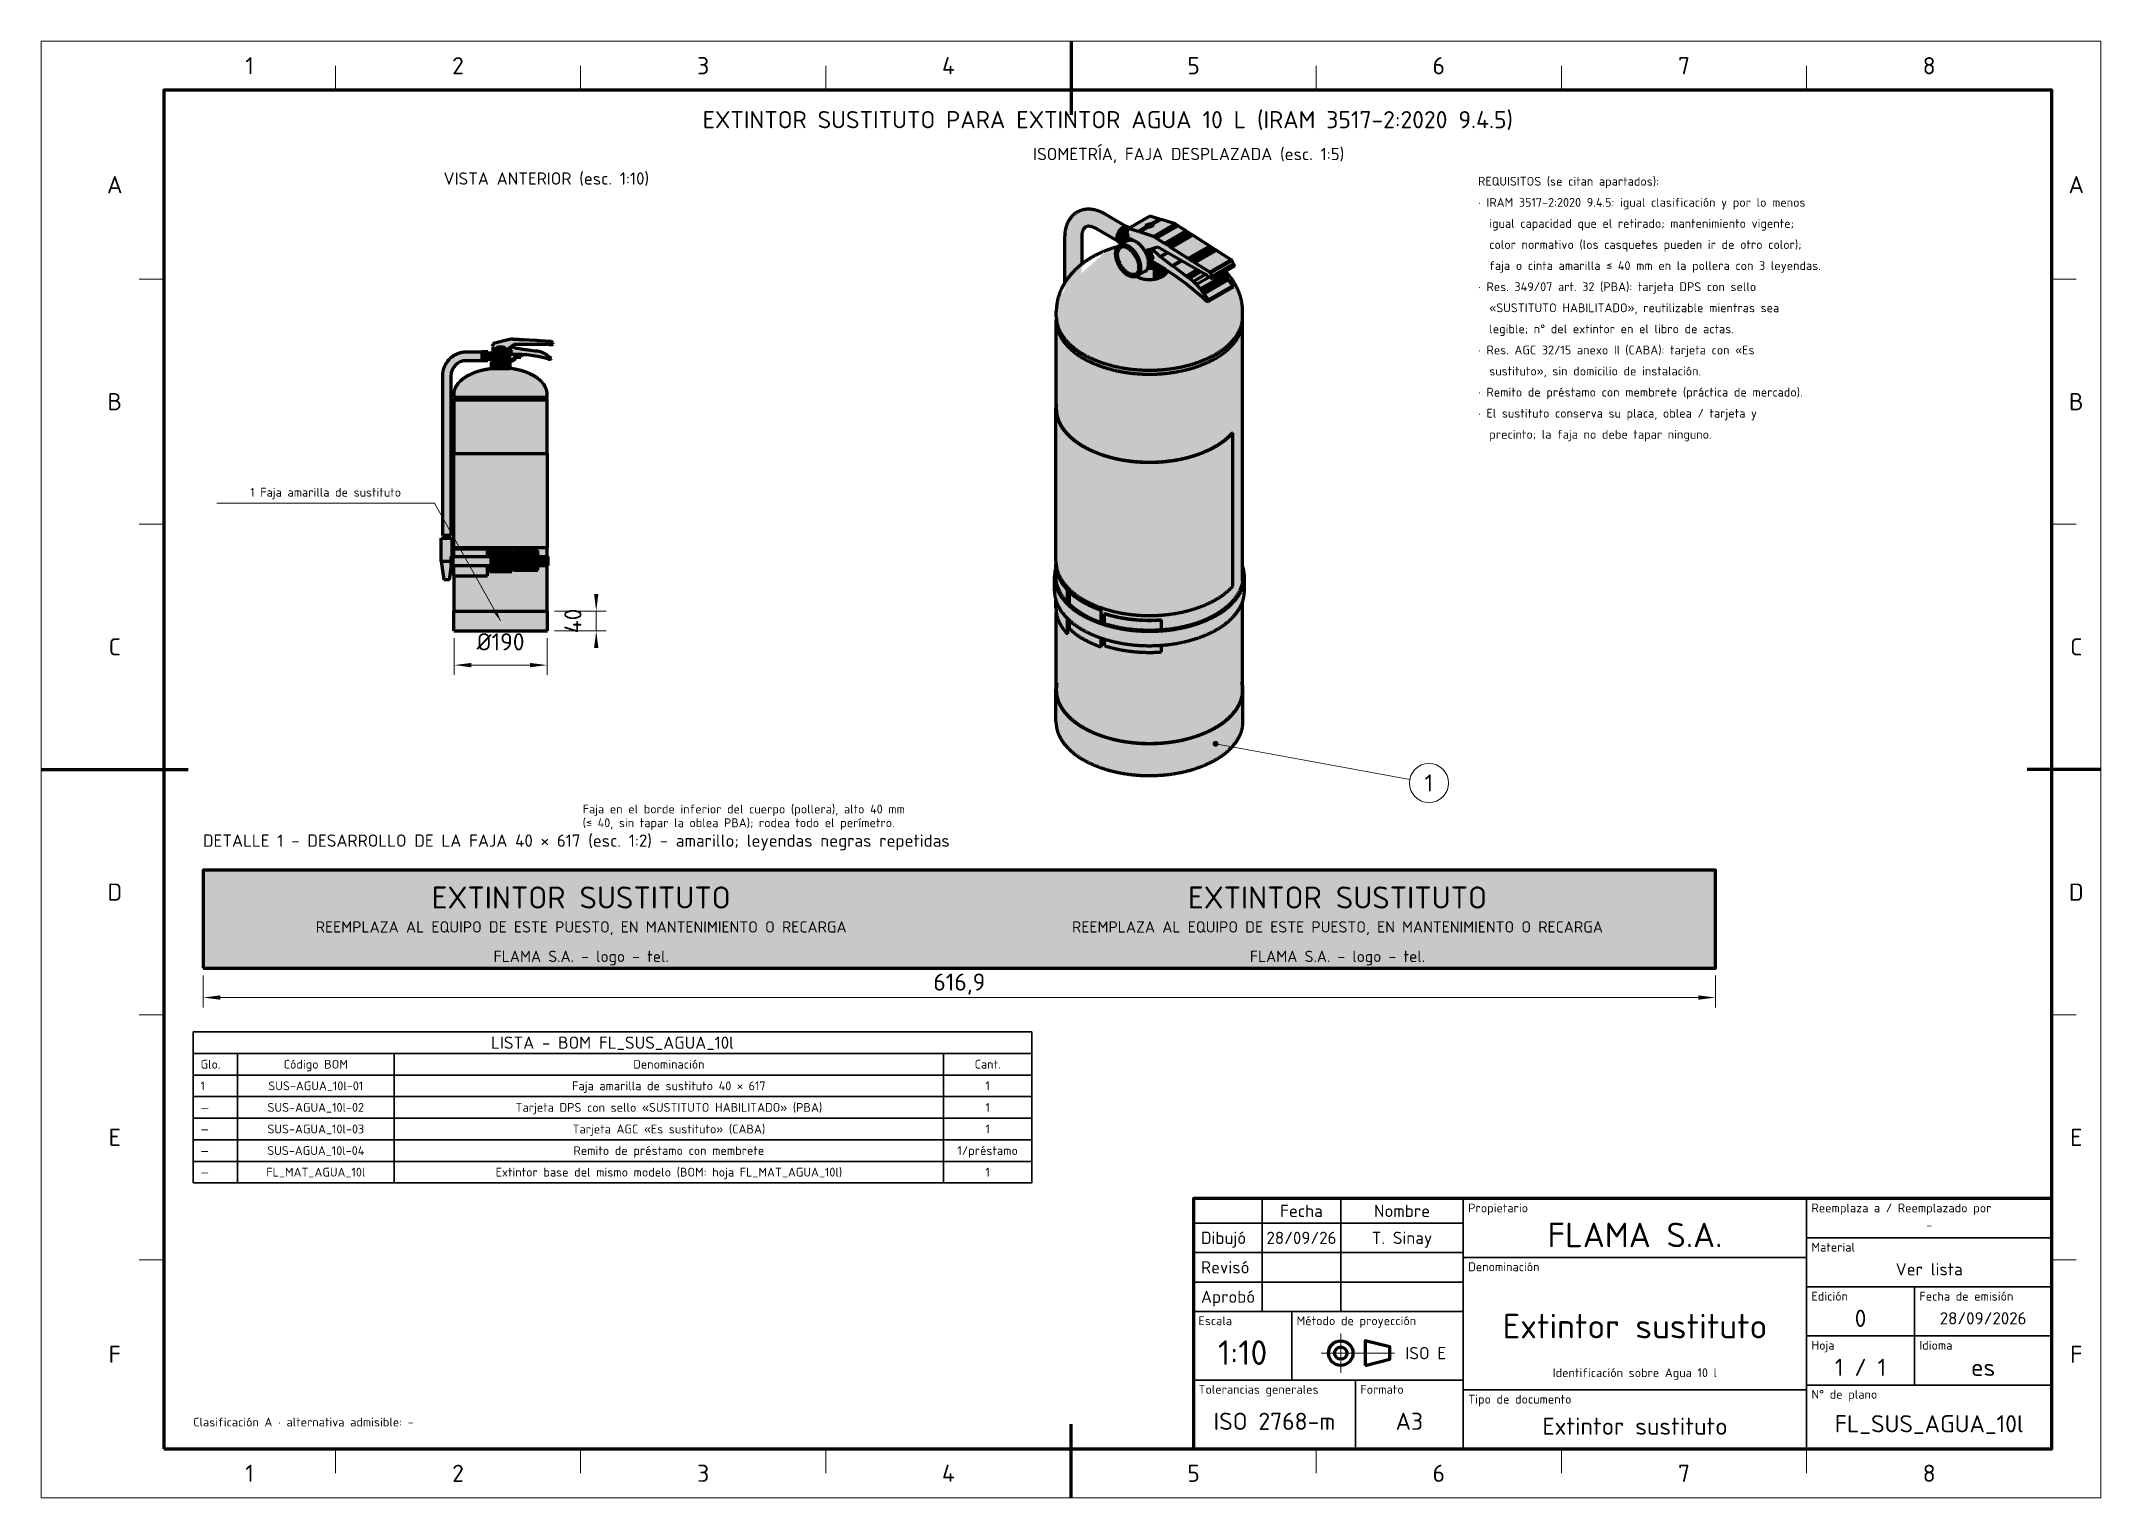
# Paper-space layout 'Lamina' of a CAD drawing. Header units: millimetres. Extents: x 0 to 420, y 0 to 297.
# The model-space entities are those that its viewports show. They can reach past a viewport. Long polylines and large blocks are cut down to what shows.
import ezdxf
from ezdxf.enums import TextEntityAlignment as Align

# ---------------------------------------------------------------- set-up
doc = ezdxf.new("R2010")
doc.units = ezdxf.units.MM
doc.linetypes.add('IRAM-F-TRAZO-PUNTO', pattern=[20, 15, -2, 1, -2])
for name, color, linetype, lineweight in [('01-VISIBLE', 7, 'CONTINUOUS', 70), ('03-EJE', 1, 'IRAM-F-TRAZO-PUNTO', 18), ('04-COTA', 3, 'CONTINUOUS', 18), ('06-TEXTO', 7, 'CONTINUOUS', 25), ('07-RECUADRO', 7, 'CONTINUOUS', 70), ('08-FINA', 5, 'CONTINUOUS', 18), ('10-ROTULO', 7, 'CONTINUOUS', 35), ('11-TEXTO-ROTULO', 7, 'CONTINUOUS', 25), ('13-GRAFICA', 30, 'CONTINUOUS', 18)]:
    doc.layers.add(name, color=color, linetype=linetype, lineweight=lineweight)
doc.styles.add('ISO3098', font='isocpeur.ttf')
doc.dimstyles.new('FLAMA-IRAM', dxfattribs={"dimtxt": 3.5, "dimasz": 3.5, "dimexe": 2, "dimexo": 1.5, "dimgap": 1, "dimtad": 1, "dimdec": 1, "dimtxsty": 'ISO3098', "dimblk": 'IRAM_FLECHA', "dimblk1": 'IRAM_FLECHA', "dimblk2": 'IRAM_FLECHA', "dimcen": 2.5, "dimclrd": 256, "dimclre": 256, "dimclrt": 256, "dimazin": 3, "dimtfac": 1, "dimtmove": 0, "dimatfit": 3, "dimlwd": 18, "dimlwe": 18})

psp = doc.layouts.new('Lamina')

msp = doc.modelspace()

# ---------------------------------------------------------------- texts
at = {"layer": '06-TEXTO', "style": 'ISO3098'}
for s, height, p in [('1', 3.5, (42.5, 292)), ('2', 3.5, (85, 292)), ('3', 3.5, (135, 292)), ('4', 3.5, (185, 292)), ('5', 3.5, (235, 292)), ('6', 3.5, (285, 292)), ('7', 3.5, (335, 292)), ('8', 3.5, (385, 292)), ('EXTINTOR SUSTITUTO PARA EXTINTOR AGUA 10 L (IRAM 3517-2:2020 9.4.5)', 3.5, (217.5, 281)), ('ISOMETRÍA, FAJA DESPLAZADA (esc. 1:5)', 2.5, (234, 274)), ('A', 3.5, (15, 267.75)), ('VISTA ANTERIOR (esc. 1:10)', 2.5, (103, 269)), ('A', 3.5, (415, 267.75)), ('B', 3.5, (15, 223.5)), ('B', 3.5, (415, 223.5)), ('C', 3.5, (15, 173.5)), ('C', 3.5, (415, 173.5)), ('1', 3.5, (283, 145.746)), ('D', 3.5, (15, 123.5)), ('D', 3.5, (415, 123.5)), ('LISTA - BOM FL_SUS_AGUA_10l', 2.5, (116.5, 92.8)), ('Código BOM', 1.8, (56, 88.4)), ('Denominación', 1.8, (128, 88.4)), ('Cant.', 1.8, (193, 88.4)), ('SUS-AGUA_10l-01', 1.8, (56, 84)), ('Faja amarilla de sustituto 40 × 617', 1.8, (128, 84)), ('1', 1.8, (193, 84)), ('SUS-AGUA_10l-02', 1.8, (56, 79.6)), ('Tarjeta DPS con sello «SUSTITUTO HABILITADO» (PBA)', 1.8, (128, 79.6)), ('1', 1.8, (193, 79.6)), ('SUS-AGUA_10l-03', 1.8, (56, 75.2)), ('Tarjeta AGC «Es sustituto» (CABA)', 1.8, (128, 75.2)), ('1', 1.8, (193, 75.2)), ('E', 3.5, (15, 73.5)), ('SUS-AGUA_10l-04', 1.8, (56, 70.8)), ('Remito de préstamo con membrete', 1.8, (128, 70.8)), ('1/préstamo', 1.8, (193, 70.8)), ('E', 3.5, (415, 73.5)), ('FL_MAT_AGUA_10l', 1.8, (56, 66.4)), ('Extintor base del mismo modelo (BOM: hoja FL_MAT_AGUA_10l)', 1.8, (128, 66.4)), ('1', 1.8, (193, 66.4)), ('F', 3.5, (15, 29.25)), ('F', 3.5, (415, 29.25)), ('1', 3.5, (42.5, 5)), ('2', 3.5, (85, 5)), ('3', 3.5, (135, 5)), ('4', 3.5, (185, 5)), ('5', 3.5, (235, 5)), ('6', 3.5, (285, 5)), ('7', 3.5, (335, 5)), ('8', 3.5, (385, 5))]:
    msp.add_text(s, height=height, dxfattribs=at).set_placement(p, align=Align.MIDDLE_CENTER)
for s, height, p in [('REQUISITOS (se citan apartados):', 1.8, (293, 267)), ('· IRAM 3517-2:2020 9.4.5: igual clasificación y por lo menos', 1.8, (293, 262.7)), ('  igual capacidad que el retirado; mantenimiento vigente;', 1.8, (293, 258.4)), ('  color normativo (los casquetes pueden ir de otro color);', 1.8, (293, 254.1)), ('  faja o cinta amarilla ≤ 40 mm en la pollera con 3 leyendas.', 1.8, (293, 249.8)), ('· Res. 349/07 art. 32 (PBA): tarjeta DPS con sello', 1.8, (293, 245.5)), ('  «SUSTITUTO HABILITADO», reutilizable mientras sea', 1.8, (293, 241.2)), ('  legible; n° del extintor en el libro de actas.', 1.8, (293, 236.9)), ('· Res. AGC 32/15 anexo II (CABA): tarjeta con «Es', 1.8, (293, 232.6)), ('  sustituto», sin domicilio de instalación.', 1.8, (293, 228.3)), ('· Remito de préstamo con membrete (práctica de mercado).', 1.8, (293, 224)), ('· El sustituto conserva su placa, oblea / tarjeta y', 1.8, (293, 219.7)), ('  precinto; la faja no debe tapar ninguno.', 1.8, (293, 215.4)), ('(≤ 40, sin tapar la oblea PBA); rodea todo el perímetro.', 1.8, (110.413, 136.2)), ('Faja en el borde inferior del cuerpo (pollera), alto 40 mm', 1.8, (110.413, 139)), ('DETALLE 1 - DESARROLLO DE LA FAJA 40 × 617 (esc. 1:2) - amarillo; leyendas negras repetidas', 2.5, (33, 132)), ('Clasificación A · alternativa admisible: -', 1.8, (31, 14))]:
    msp.add_text(s, height=height, dxfattribs=at).set_placement(p, align=Align.BOTTOM_LEFT)
msp.add_text('1 Faja amarilla de sustituto', height=1.8, dxfattribs=at).set_placement((58.01, 203.586), align=Align.BOTTOM_CENTER)
for s, p in [('Glo.', (32.5, 88.4)), ('1', (32.5, 84)), ('—', (32.5, 79.6)), ('—', (32.5, 75.2)), ('—', (32.5, 70.8)), ('—', (32.5, 66.4))]:
    msp.add_text(s, height=1.8, dxfattribs=at).set_placement(p, align=Align.MIDDLE_LEFT)
at = {"layer": '11-TEXTO-ROTULO', "style": 'ISO3098'}
for s, height, p in [('Fecha', 2.5, (257, 58.5)), ('Nombre', 2.5, (277.5, 58.5)), ('FLAMA S.A.', 5, (325, 53.6)), ('-', 1.8, (385, 55.6)), ('28/09/26', 2.5, (257, 53)), ('T. Sinay', 2.5, (277.5, 53)), ('Ver lista', 2.5, (385, 46.6)), ('0', 3.5, (371, 36.6)), ('28/09/2026', 2.5, (396, 36.6)), ('Extintor sustituto', 5, (325, 35)), ('1:10', 5, (245, 29.6)), ('Identificación sobre Agua 10 l', 1.8, (325, 25.5)), ('1 / 1', 3.5, (371, 26.6)), ('es', 3.5, (396, 26.6)), ('ISO 2768-m', 3.5, (251.5, 15.6)), ('A3', 3.5, (279, 15.6)), ('FL_SUS_AGUA_10l', 3.5, (385, 15.1)), ('Extintor sustituto', 3.5, (325, 14.6))]:
    msp.add_text(s, height=height, dxfattribs=at).set_placement(p, align=Align.MIDDLE_CENTER)
for s, p in [('Propietario', (291, 60)), ('Reemplaza a / Reemplazado por', (361, 60)), ('Material', (361, 52)), ('Denominación', (291, 48)), ('Edición', (361, 42)), ('Fecha de emisión', (383, 42)), ('Escala', (236, 37)), ('Método de proyección', (256, 37)), ('Hoja', (361, 32)), ('Idioma', (383, 32)), ('Tolerancias generales', (236, 23)), ('Formato', (269, 23)), ('Tipo de documento', (291, 21)), ('N° de plano', (361, 22))]:
    msp.add_text(s, height=1.8, dxfattribs=at).set_placement(p, align=Align.TOP_LEFT)
for s, p in [('Dibujó', (236.5, 53)), ('Revisó', (236.5, 47)), ('Aprobó', (236.5, 41))]:
    msp.add_text(s, height=2.5, dxfattribs=at).set_placement(p, align=Align.MIDDLE_LEFT)
msp.add_text('ISO E', height=2.5, dxfattribs=at).set_placement((286.5, 29.5), align=Align.MIDDLE_RIGHT)
at = {"layer": '13-GRAFICA', "true_color": 0x191919, "style": 'ISO3098'}
for s, height, p in [('EXTINTOR SUSTITUTO', 4.5, (110.113, 122.4)), ('EXTINTOR SUSTITUTO', 4.5, (264.338, 122.4)), ('REEMPLAZA AL EQUIPO DE ESTE PUESTO, EN MANTENIMIENTO O RECARGA', 2.3, (110.113, 116.4)), ('REEMPLAZA AL EQUIPO DE ESTE PUESTO, EN MANTENIMIENTO O RECARGA', 2.3, (264.338, 116.4)), ('FLAMA S.A. - logo - tel.', 2.3, (110.113, 110.4)), ('FLAMA S.A. - logo - tel.', 2.3, (264.338, 110.4))]:
    msp.add_text(s, height=height, dxfattribs=at).set_placement(p, align=Align.MIDDLE_CENTER)

# ---------------------------------------------------------------- blocks, each defined once
blk = doc.blocks.new('IRAM_FLECHA')
blk.add_solid([(0, 0), (-1, 0.125), (-1, -0.125)])

# ---------------------------------------------------------------- dimensions: what is measured, and where the dimension line sits
at = {"layer": '04-COTA'}
msp.add_linear_dim(base=(113.186, 176.786), p1=(103.186, 176.786), p2=(103.186, 180.786), angle=90, dimstyle='FLAMA-IRAM', override={"dimlfac": 10}, dxfattribs=at).render()
for base, p1, p2, override in [((84.186, 169.786), (84.186, 176.786), (103.186, 176.786), {"dimlfac": 10, "dimpost": '%%c<>'}), ((33, 102), (33, 108), (341.451, 108), {"dimlfac": 2})]:
    msp.add_linear_dim(base=base, p1=p1, p2=p2, dimstyle='FLAMA-IRAM', override=override, dxfattribs=at).render()

# ---------------------------------------------------------------- hatches: boundary and pattern name
at = {"layer": '08-FINA'}
h = msp.add_hatch(color=7, dxfattribs=at)
h.dxf.hatch_style = 1
h.paths.add_polyline_path([(93.686, 178.786), (92.809, 181.161), (92.112, 180.769)])
h = msp.add_hatch(color=7, dxfattribs=at)
h.dxf.hatch_style = 1
edge = h.paths.add_edge_path()
edge.add_arc((239.48, 153.746), 0.6, 0, 360)
at = {"layer": '13-GRAFICA', "true_color": 0x202020}
h = msp.add_hatch(color=7, dxfattribs=at)
h.dxf.hatch_style = 1
h.paths.add_polyline_path([(208.742, 246.379), (208.742, 257.879), (208.842, 257.879), (208.842, 258.679), (208.942, 258.679), (209.142, 259.579), (209.242, 259.579), (209.242, 259.779), (209.342, 259.779), (209.342, 260.079), (209.442, 260.079), (209.542, 260.479), (209.842, 260.679), (209.842, 260.879), (210.142, 261.079), (210.142, 261.279), (210.242, 261.279), (210.642, 261.779), (211.042, 261.879), (211.142, 262.079), (211.542, 262.179), (211.542, 262.279), (211.842, 262.379), (211.842, 262.479), (213.842, 262.779), (213.842, 262.679), (214.342, 262.679), (214.342, 262.579), (215.442, 262.479), (215.442, 262.379), (215.642, 262.379), (215.642, 262.279), (215.842, 262.279), (215.842, 262.179), (216.142, 262.179), (216.142, 262.079), (216.342, 262.079), (216.342, 261.979), (216.542, 261.979), (216.542, 261.879), (216.742, 261.879), (216.742, 261.779), (216.942, 261.779), (216.942, 261.679), (217.542, 261.479), (217.642, 261.279), (218.242, 261.079), (218.342, 260.879), (218.742, 260.779), (218.842, 260.579), (219.442, 260.379), (219.542, 260.179), (220.142, 259.979), (220.242, 259.779), (220.642, 259.679), (220.742, 259.479), (221.142, 259.379), (221.042, 259.179), (220.542, 259.079), (220.542, 258.979), (219.842, 258.379), (219.742, 257.979), (219.542, 257.879), (219.442, 257.179), (219.342, 257.179), (219.342, 256.679), (219.442, 256.679), (219.442, 256.379), (219.542, 256.379), (219.542, 256.279), (219.342, 256.279), (219.242, 256.479), (218.842, 256.579), (218.742, 256.779), (218.142, 256.979), (218.042, 257.179), (217.442, 257.379), (217.342, 257.579), (216.742, 257.779), (216.642, 257.979), (216.242, 258.079), (216.142, 258.279), (215.542, 258.479), (215.442, 258.679), (214.942, 258.779), (214.942, 258.879), (214.742, 258.879), (214.742, 258.979), (214.542, 258.979), (214.542, 259.079), (214.342, 259.079), (214.342, 259.179), (213.442, 259.279), (213.442, 259.179), (213.042, 259.179), (213.042, 259.079), (212.742, 258.979), (212.742, 258.779), (212.542, 258.679), (212.542, 258.479), (212.442, 258.479), (212.442, 258.279), (212.342, 258.279), (212.342, 257.979), (212.242, 257.979), (212.242, 256.979), (212.142, 256.979), (212.142, 249.679), (212.042, 249.679), (211.342, 248.879), (211.142, 248.879), (210.442, 248.079), (210.242, 248.079), (210.242, 247.979), (209.542, 247.379), (209.542, 247.179), (209.142, 246.879), (209.142, 246.679), (209.042, 246.679), (208.842, 246.379)])
at = {"layer": '13-GRAFICA', "true_color": 0xd6d9de}
h = msp.add_hatch(color=7, dxfattribs=at)
h.dxf.hatch_style = 1
h.paths.add_polyline_path([(224.742, 254.579), (224.742, 254.779), (224.242, 255.179), (224.242, 255.379), (224.142, 255.379), (223.942, 255.679), (223.742, 255.679), (223.742, 255.779), (223.442, 255.879), (223.342, 256.079), (223.142, 256.079), (223.142, 256.179), (222.542, 256.379), (222.342, 256.679), (222.042, 256.679), (221.842, 256.379), (221.642, 256.379), (221.642, 257.579), (221.542, 257.579), (221.542, 257.779), (221.442, 257.779), (221.342, 258.079), (221.442, 258.079), (221.542, 258.679), (221.842, 258.779), (221.942, 258.979), (222.142, 258.979), (222.142, 259.079), (222.342, 259.079), (222.442, 259.279), (223.042, 259.479), (223.142, 259.679), (223.742, 259.879), (223.842, 260.079), (224.042, 260.079), (224.042, 260.179), (224.242, 260.179), (224.342, 260.379), (224.942, 260.579), (225.042, 260.779), (225.642, 260.979), (225.742, 261.179), (225.942, 261.179), (225.942, 261.279), (226.442, 261.279), (226.442, 261.179), (226.742, 261.179), (226.742, 261.079), (227.042, 261.079), (227.042, 260.979), (227.342, 260.979), (227.342, 260.879), (228.042, 260.779), (228.142, 260.579), (228.342, 260.679), (228.342, 260.579), (229.042, 260.479), (229.042, 260.379), (229.342, 260.379), (229.342, 260.279), (229.642, 260.279), (229.642, 260.179), (229.942, 260.179), (229.942, 260.079), (230.242, 260.079), (230.242, 259.979), (230.542, 259.979), (230.542, 259.879), (231.242, 259.779), (231.342, 259.579), (231.742, 259.479), (231.842, 259.279), (232.042, 259.279), (232.042, 259.179), (232.342, 259.079), (232.442, 258.879), (232.842, 258.779), (232.942, 258.579), (233.142, 258.579), (233.142, 258.479), (233.442, 258.379), (233.542, 258.179), (233.942, 258.079), (234.042, 257.879), (234.242, 257.879), (234.342, 257.679), (234.542, 257.679), (234.642, 257.479), (234.842, 257.479), (234.842, 257.379), (235.142, 257.279), (235.242, 257.079), (235.642, 256.979), (235.742, 256.779), (235.942, 256.779), (236.042, 256.579), (236.442, 256.479), (236.542, 256.279), (236.742, 256.279), (236.742, 256.179), (237.042, 256.079), (237.142, 255.879), (237.542, 255.779), (237.642, 255.579), (237.842, 255.579), (237.942, 255.379), (238.142, 255.379), (238.242, 255.179), (238.442, 255.179), (238.442, 255.079), (238.742, 254.979), (238.842, 254.779), (239.242, 254.679), (239.342, 254.479), (239.542, 254.479), (239.642, 254.279), (239.842, 254.279), (239.842, 254.179), (240.142, 254.079), (240.242, 253.879), (240.642, 253.779), (240.742, 253.579), (240.942, 253.579), (241.042, 253.379), (241.442, 253.279), (241.542, 253.079), (241.742, 253.079), (241.742, 252.979), (242.042, 252.879), (242.142, 252.679), (242.542, 252.579), (242.542, 252.479), (242.942, 252.179), (243.042, 251.779), (243.242, 251.679), (243.342, 251.079), (243.142, 251.079), (243.142, 250.979), (242.942, 250.979), (242.842, 250.779), (242.242, 250.579), (242.142, 250.379), (241.542, 250.179), (241.442, 249.979), (241.242, 249.979), (241.242, 249.879), (241.042, 249.879), (240.942, 249.679), (240.342, 249.479), (240.242, 249.279), (239.642, 249.079), (239.542, 248.879), (239.142, 248.779), (239.042, 248.579), (238.742, 248.579), (238.742, 248.679), (238.142, 248.879), (238.042, 249.079), (237.642, 249.179), (237.642, 249.379), (237.542, 249.379), (237.442, 249.579), (237.242, 249.579), (237.242, 249.679), (236.642, 249.879), (236.542, 250.079), (236.142, 250.179), (236.042, 250.379), (235.842, 250.379), (235.842, 250.479), (235.442, 250.579), (235.342, 250.779), (234.742, 250.979), (234.642, 251.179), (234.242, 251.279), (234.142, 251.479), (233.542, 251.679), (233.442, 251.879), (232.842, 252.079), (232.742, 252.279), (232.142, 252.479), (232.042, 252.679), (231.642, 252.779), (231.542, 252.979), (230.942, 253.179), (230.842, 253.379), (230.242, 253.579), (230.142, 253.779), (229.542, 253.979), (229.442, 254.179), (229.042, 254.279), (228.942, 254.479), (228.342, 254.679), (228.242, 254.879), (228.042, 254.879), (228.042, 254.979), (227.842, 254.979), (227.842, 255.079), (227.542, 255.079), (227.542, 254.979), (227.242, 254.979), (227.242, 254.879), (226.842, 254.879), (226.842, 254.779), (226.542, 254.779), (226.542, 254.679), (226.242, 254.679), (226.242, 254.579), (225.942, 254.579), (225.942, 254.479), (225.642, 254.479), (225.642, 254.379), (225.342, 254.379), (225.342, 254.279), (224.942, 254.279), (224.942, 254.479)])
at = {"layer": '13-GRAFICA', "true_color": 0xffffff}
h = msp.add_hatch(color=7, dxfattribs=at)
h.dxf.hatch_style = 1
h.paths.add_polyline_path([(219.142, 252.879), (219.142, 254.279), (219.242, 254.279), (219.242, 254.579), (219.342, 254.579), (219.342, 254.779), (219.442, 254.779), (219.442, 254.979), (219.542, 254.979), (219.742, 255.279), (219.942, 255.279), (219.942, 255.379), (220.242, 255.479), (220.342, 255.679), (220.942, 255.879), (221.042, 256.079), (221.242, 256.079), (221.242, 256.179), (221.442, 256.179), (221.442, 256.279), (221.642, 256.279), (221.642, 256.379), (222.042, 256.379), (222.042, 256.479), (222.142, 256.479), (222.142, 256.379), (222.742, 256.379), (222.742, 256.279), (223.342, 256.079), (223.442, 255.879), (223.642, 255.879), (223.742, 255.679), (223.942, 255.679), (223.942, 255.579), (224.242, 255.379), (224.242, 255.179), (224.742, 254.779), (224.742, 254.579), (224.942, 254.479), (225.042, 254.079), (225.242, 253.979), (225.242, 253.779), (225.342, 253.779), (225.342, 253.579), (225.442, 253.579), (225.442, 253.279), (225.542, 253.279), (225.542, 252.979), (225.642, 252.979), (225.642, 252.579), (225.742, 252.579), (225.742, 252.079), (225.842, 252.079), (225.842, 251.279), (225.742, 251.279), (225.742, 250.879), (225.642, 250.879), (225.442, 250.279), (225.142, 250.179), (225.042, 249.979), (224.842, 249.979), (224.742, 249.779), (224.342, 249.679), (224.242, 249.479), (223.642, 249.279), (223.542, 249.079), (223.242, 249.079), (223.242, 248.979), (222.242, 248.979), (222.242, 249.079), (221.942, 249.079), (221.942, 249.179), (221.542, 249.279), (221.542, 249.379), (221.242, 249.479), (221.042, 249.779), (220.842, 249.779), (220.842, 249.979), (220.142, 250.579), (220.142, 250.779), (219.942, 250.879), (219.742, 251.479), (219.542, 251.579), (219.442, 252.179), (219.342, 252.179), (219.342, 252.379), (219.242, 252.379), (219.242, 252.879)])
at = {"layer": '13-GRAFICA', "true_color": 0xd6d9de}
h = msp.add_hatch(color=7, dxfattribs=at)
h.dxf.hatch_style = 1
h.paths.add_polyline_path([(220.142, 255.879), (219.742, 255.979), (219.742, 256.079), (219.542, 256.179), (219.542, 256.379), (219.442, 256.379), (219.442, 256.679), (219.342, 256.679), (219.342, 257.179), (219.442, 257.179), (219.542, 257.879), (219.742, 257.979), (219.842, 258.379), (219.942, 258.379), (220.542, 259.079), (221.042, 259.179), (221.042, 259.279), (221.642, 259.179), (221.642, 259.079), (221.942, 258.979), (221.942, 258.879), (221.542, 258.679), (221.542, 258.379), (221.442, 258.379), (221.442, 258.079), (221.342, 258.079), (221.442, 257.779), (221.542, 257.779), (221.542, 257.579), (221.642, 257.579), (221.642, 256.879), (221.542, 256.879), (221.542, 256.579), (221.442, 256.579), (221.442, 256.179), (221.042, 256.079), (220.942, 255.879), (220.742, 255.879), (220.742, 255.779), (220.542, 255.779), (220.542, 255.679), (220.342, 255.679), (220.342, 255.779), (220.142, 255.779)])
h = msp.add_hatch(color=7, dxfattribs=at)
h.dxf.hatch_style = 1
h.paths.add_polyline_path([(221.442, 256.579), (221.542, 256.579), (221.542, 256.879), (221.642, 256.879), (221.642, 256.279), (221.442, 256.279)])
h = msp.add_hatch(color=7, dxfattribs=at)
h.dxf.hatch_style = 1
h.paths.add_polyline_path([(221.842, 256.479), (221.942, 256.479), (222.042, 256.679), (222.342, 256.679), (222.542, 256.379), (222.142, 256.379), (222.142, 256.479), (221.842, 256.379)])
at = {"layer": '13-GRAFICA', "true_color": 0xc4c8ce}
h = msp.add_hatch(color=7, dxfattribs=at)
h.dxf.hatch_style = 1
h.paths.add_polyline_path([(211.142, 248.879), (211.342, 248.879), (212.042, 249.679), (212.242, 249.679), (212.842, 250.379), (213.042, 250.379), (213.742, 251.179), (213.942, 251.179), (214.642, 251.979), (214.842, 251.979), (215.542, 252.779), (215.742, 252.779), (215.742, 252.879), (215.842, 252.879), (216.442, 253.579), (216.642, 253.579), (217.242, 254.279), (217.442, 254.279), (217.442, 254.379), (217.642, 254.379), (217.642, 254.479), (219.242, 254.579), (219.242, 254.279), (219.142, 254.279), (219.142, 252.879), (219.242, 252.879), (219.242, 252.379), (219.342, 252.379), (219.342, 252.179), (219.442, 252.179), (219.542, 251.579), (219.742, 251.479), (219.742, 251.279), (219.842, 251.279), (219.942, 250.879), (220.142, 250.779), (220.142, 250.579), (220.842, 249.979), (220.842, 249.779), (221.042, 249.779), (221.042, 249.679), (221.142, 249.679), (221.242, 249.479), (221.442, 249.479), (221.542, 249.279), (221.742, 249.279), (221.742, 249.179), (221.942, 249.179), (221.942, 249.079), (222.242, 249.079), (222.242, 248.979), (223.242, 248.979), (223.242, 249.079), (223.442, 249.079), (223.442, 248.979), (223.642, 248.979), (223.642, 248.879), (223.842, 248.879), (223.842, 248.779), (224.042, 248.779), (224.042, 248.679), (224.842, 248.579), (224.842, 248.479), (226.442, 248.379), (226.442, 248.479), (227.642, 248.579), (227.642, 248.679), (227.942, 248.679), (227.942, 248.779), (228.142, 248.779), (228.142, 248.879), (228.642, 248.979), (228.842, 249.279), (229.042, 249.279), (229.042, 249.379), (229.442, 249.679), (229.542, 250.079), (229.842, 250.179), (229.942, 249.979), (230.342, 249.879), (230.442, 249.679), (230.642, 249.679), (230.742, 249.479), (230.942, 249.479), (231.042, 249.279), (231.242, 249.279), (231.442, 248.979), (231.642, 248.979), (231.742, 248.779), (231.942, 248.779), (232.142, 248.479), (232.342, 248.479), (232.442, 248.279), (232.642, 248.279), (232.942, 247.879), (233.142, 247.879), (233.142, 247.779), (233.242, 247.779), (233.342, 247.579), (233.542, 247.579), (233.742, 247.279), (233.942, 247.279), (234.342, 246.779), (234.542, 246.779), (234.542, 246.679), (234.642, 246.679), (234.842, 246.379), (235.042, 246.379), (235.442, 245.879), (235.642, 245.879), (236.242, 245.179), (236.442, 245.179), (236.442, 245.079), (236.542, 245.079), (237.342, 244.179), (237.542, 244.179), (237.642, 243.979), (238.242, 243.979), (238.342, 244.179), (238.942, 244.379), (239.042, 244.579), (239.642, 244.779), (239.742, 244.979), (240.142, 245.079), (240.242, 245.279), (240.842, 245.479), (240.942, 245.679), (241.542, 245.879), (241.642, 246.079), (242.242, 246.279), (242.342, 246.479), (242.742, 246.579), (242.842, 246.779), (243.042, 246.779), (243.042, 246.879), (243.242, 246.979), (243.242, 246.879), (244.042, 246.179), (244.042, 245.779), (244.142, 245.779), (244.142, 245.479), (244.242, 245.479), (244.242, 245.179), (244.342, 245.179), (244.342, 244.879), (244.442, 244.879), (244.442, 244.479), (244.542, 244.479), (244.542, 244.179), (244.642, 244.179), (244.642, 243.779), (244.742, 243.779), (244.842, 241.879), (244.942, 241.879), (244.942, 239.979), (244.842, 239.979), (244.842, 239.679), (244.742, 239.679), (244.742, 239.379), (244.642, 239.379), (244.642, 239.079), (244.542, 239.079), (244.442, 238.379), (244.342, 238.379), (244.342, 238.079), (244.242, 238.079), (244.142, 237.579), (243.942, 237.479), (243.942, 237.279), (243.642, 237.079), (243.642, 236.879), (243.242, 236.579), (243.242, 236.379), (242.942, 236.179), (242.942, 235.979), (242.542, 235.679), (242.542, 235.479), (242.442, 235.479), (242.042, 234.979), (241.842, 234.979), (241.642, 234.679), (241.442, 234.679), (241.342, 234.479), (241.142, 234.479), (240.942, 234.179), (240.742, 234.179), (240.542, 233.879), (240.342, 233.879), (240.142, 233.579), (239.942, 233.579), (239.942, 233.479), (239.842, 233.479), (239.742, 233.279), (239.542, 233.279), (239.442, 233.079), (238.942, 232.979), (238.942, 232.879), (238.742, 232.879), (238.742, 232.779), (238.542, 232.779), (238.542, 232.679), (238.342, 232.679), (238.342, 232.579), (238.142, 232.579), (238.142, 232.479), (237.842, 232.479), (237.842, 232.379), (237.642, 232.379), (237.642, 232.279), (237.442, 232.279), (237.442, 232.179), (237.242, 232.179), (237.242, 232.079), (236.942, 232.079), (236.942, 231.979), (236.742, 231.979), (236.742, 231.879), (236.542, 231.879), (236.542, 231.779), (236.342, 231.779), (236.342, 231.679), (236.142, 231.679), (236.142, 231.579), (235.842, 231.579), (235.842, 231.479), (235.542, 231.479), (235.542, 231.379), (235.142, 231.379), (235.142, 231.279), (234.742, 231.279), (234.742, 231.179), (234.342, 231.179), (234.342, 231.079), (233.642, 230.979), (233.642, 230.879), (233.242, 230.879), (233.242, 230.779), (232.842, 230.779), (232.842, 230.679), (232.442, 230.679), (232.442, 230.579), (232.042, 230.579), (232.042, 230.479), (231.642, 230.479), (231.642, 230.379), (229.842, 230.279), (229.842, 230.179), (228.942, 230.179), (228.942, 230.079), (227.942, 230.079), (227.942, 229.979), (222.442, 230.079), (222.442, 230.179), (221.842, 230.179), (221.842, 230.279), (221.342, 230.279), (221.342, 230.379), (220.742, 230.379), (220.742, 230.479), (220.242, 230.479), (220.242, 230.579), (219.642, 230.579), (219.642, 230.679), (219.042, 230.679), (219.042, 230.779), (218.042, 230.879), (218.042, 230.979), (217.842, 230.979), (217.842, 231.079), (217.542, 231.079), (217.542, 231.179), (217.242, 231.179), (217.242, 231.279), (216.942, 231.279), (216.942, 231.379), (216.042, 231.579), (216.042, 231.679), (215.842, 231.679), (215.842, 231.779), (215.542, 231.779), (215.542, 231.879), (215.242, 231.879), (215.242, 231.979), (214.342, 232.179), (214.342, 232.279), (213.942, 232.379), (213.842, 232.579), (213.442, 232.679), (213.342, 232.879), (212.742, 233.079), (212.642, 233.279), (212.442, 233.279), (212.442, 233.379), (212.042, 233.479), (211.942, 233.679), (211.742, 233.679), (211.742, 233.779), (211.342, 233.879), (211.242, 234.079), (211.042, 234.079), (210.042, 235.179), (209.842, 235.179), (209.842, 235.279), (208.642, 236.379), (208.642, 236.579), (208.442, 236.679), (208.442, 236.879), (208.342, 236.879), (208.342, 237.079), (208.242, 237.079), (208.242, 237.279), (208.142, 237.279), (207.942, 237.879), (207.742, 237.979), (207.742, 238.179), (207.642, 238.179), (207.642, 238.379), (207.542, 238.379), (207.542, 238.579), (207.442, 238.579), (207.442, 238.779), (207.342, 238.779), (207.342, 239.079), (207.242, 239.079), (207.242, 240.079), (207.142, 240.079), (207.142, 240.979), (207.042, 240.979), (207.042, 242.679), (207.142, 242.679), (207.142, 243.079), (207.242, 243.079), (207.242, 243.379), (207.342, 243.379), (207.342, 243.679), (207.442, 243.679), (207.442, 244.079), (207.542, 244.079), (207.742, 244.979), (207.842, 244.979), (207.842, 245.179), (208.042, 245.279), (208.042, 245.479), (208.442, 245.779), (208.442, 245.979), (208.742, 246.179), (208.742, 246.379), (209.142, 246.679), (209.142, 246.879), (209.542, 247.179), (209.542, 247.379), (209.642, 247.379), (210.242, 248.079), (210.442, 248.079)])
at = {"layer": '13-GRAFICA', "true_color": 0xd6d9de}
h = msp.add_hatch(color=7, dxfattribs=at)
h.dxf.hatch_style = 1
h.paths.add_polyline_path([(225.642, 252.979), (225.542, 252.979), (225.442, 253.579), (225.342, 253.579), (225.242, 253.979), (225.042, 254.079), (225.042, 254.279), (225.342, 254.279), (225.342, 254.379), (225.642, 254.379), (225.642, 254.479), (225.942, 254.479), (225.942, 254.579), (226.242, 254.579), (226.242, 253.179), (226.242, 252.779), (226.242, 252.304), (225.942, 252.379), (225.842, 252.579), (225.642, 252.579)])
h = msp.add_hatch(color=7, dxfattribs=at)
h.dxf.hatch_style = 1
h.paths.add_polyline_path([(225.742, 252.579), (225.842, 252.579), (225.942, 252.379), (226.142, 252.379), (226.142, 252.279), (226.542, 252.179), (226.642, 251.979), (227.042, 251.879), (227.042, 251.179), (226.942, 251.179), (226.942, 251.079), (225.942, 251.179), (225.942, 251.279), (225.842, 251.279), (225.842, 252.079), (225.742, 252.079)])
h = msp.add_hatch(color=7, dxfattribs=at)
h.dxf.hatch_style = 1
h.paths.add_polyline_path([(226.242, 254.679), (226.542, 254.679), (226.542, 254.779), (226.742, 254.779), (226.742, 252.879), (226.442, 253.279), (226.242, 253.179), (226.242, 254.579)])
h = msp.add_hatch(color=7, dxfattribs=at)
h.dxf.hatch_style = 1
h.paths.add_polyline_path([(226.442, 252.579), (226.442, 252.679), (226.242, 252.779), (226.242, 253.179), (226.342, 253.179), (226.342, 253.279), (226.742, 252.979), (226.742, 252.679)])
h = msp.add_hatch(color=7, dxfattribs=at)
h.dxf.hatch_style = 1
h.paths.add_polyline_path([(226.642, 251.979), (226.542, 252.179), (226.342, 252.179), (226.342, 252.279), (226.242, 252.304), (226.242, 252.779), (226.342, 252.779), (226.442, 252.579), (226.742, 252.679), (226.742, 251.979)])
h = msp.add_hatch(color=7, dxfattribs=at)
h.dxf.hatch_style = 1
h.paths.add_polyline_path([(226.842, 254.779), (226.842, 254.879), (227.242, 254.879), (227.242, 254.979), (227.842, 255.079), (227.842, 254.979), (228.242, 254.879), (228.342, 254.679), (228.942, 254.479), (229.042, 254.279), (229.442, 254.179), (229.542, 253.979), (230.142, 253.779), (230.242, 253.579), (230.442, 253.579), (230.442, 253.479), (230.842, 253.379), (230.942, 253.179), (231.542, 252.979), (231.642, 252.779), (232.042, 252.679), (232.142, 252.479), (232.342, 252.479), (232.342, 252.379), (232.742, 252.279), (232.842, 252.079), (233.442, 251.879), (233.542, 251.679), (234.142, 251.479), (234.242, 251.279), (234.642, 251.179), (234.742, 250.979), (234.942, 250.979), (234.942, 250.879), (235.342, 250.779), (235.442, 250.579), (236.042, 250.379), (236.142, 250.179), (236.542, 250.079), (236.642, 249.879), (236.842, 249.879), (236.842, 249.779), (237.442, 249.579), (237.442, 249.479), (237.642, 249.379), (237.642, 249.179), (238.042, 249.079), (238.142, 248.879), (238.342, 248.879), (238.342, 248.779), (238.542, 248.779), (238.542, 248.679), (238.742, 248.679), (238.742, 248.579), (239.042, 248.579), (239.142, 248.779), (239.542, 248.879), (239.642, 249.079), (239.842, 249.079), (239.842, 249.179), (240.242, 249.279), (240.342, 249.479), (240.542, 249.479), (240.542, 249.579), (240.742, 249.579), (240.742, 249.679), (241.042, 249.779), (241.142, 249.479), (241.642, 249.079), (241.742, 248.679), (242.042, 248.479), (242.042, 248.279), (242.142, 248.279), (242.142, 248.179), (242.342, 248.079), (242.342, 247.879), (242.742, 247.579), (242.742, 247.379), (243.042, 247.179), (243.142, 246.879), (242.842, 246.779), (242.742, 246.579), (242.342, 246.479), (242.242, 246.279), (241.642, 246.079), (241.542, 245.879), (240.942, 245.679), (240.842, 245.479), (240.242, 245.279), (240.142, 245.079), (239.742, 244.979), (239.642, 244.779), (239.042, 244.579), (238.942, 244.379), (238.342, 244.179), (238.242, 243.979), (237.642, 243.979), (237.642, 244.079), (237.342, 244.179), (236.442, 245.179), (236.242, 245.179), (235.642, 245.879), (235.442, 245.879), (235.042, 246.379), (234.842, 246.379), (234.842, 246.479), (234.742, 246.479), (234.542, 246.779), (234.342, 246.779), (233.942, 247.279), (233.742, 247.279), (233.542, 247.579), (233.342, 247.579), (233.142, 247.879), (232.942, 247.879), (232.642, 248.279), (232.442, 248.279), (232.342, 248.479), (232.142, 248.479), (231.942, 248.779), (231.742, 248.779), (231.742, 248.879), (231.442, 248.979), (231.242, 249.279), (231.042, 249.279), (230.942, 249.479), (230.742, 249.479), (230.742, 249.579), (230.442, 249.679), (230.342, 249.879), (229.942, 249.979), (229.842, 250.179), (229.642, 250.179), (229.542, 250.379), (229.342, 250.379), (229.342, 250.479), (229.042, 250.579), (228.942, 250.779), (228.342, 250.979), (228.242, 251.179), (227.842, 251.279), (227.742, 251.479), (227.142, 251.679), (227.042, 251.879), (226.842, 251.879), (226.842, 251.979), (226.742, 251.979), (226.742, 252.679), (226.742, 252.879), (226.742, 254.779)])
at = {"layer": '13-GRAFICA', "true_color": 0xc4c8ce}
h = msp.add_hatch(color=7, dxfattribs=at)
h.dxf.hatch_style = 1
h.paths.add_polyline_path([(224.042, 248.679), (224.042, 248.779), (223.842, 248.779), (223.842, 248.879), (223.642, 248.879), (223.642, 248.979), (223.442, 248.979), (223.442, 249.079), (223.542, 249.079), (223.642, 249.279), (224.242, 249.479), (224.342, 249.679), (224.742, 249.779), (224.742, 249.879), (225.042, 249.979), (225.142, 250.179), (225.342, 250.179), (225.442, 250.479), (225.542, 250.479), (225.542, 250.679), (225.642, 250.679), (225.642, 250.879), (225.742, 250.879), (225.742, 251.179), (226.242, 251.179), (226.242, 251.079), (226.942, 251.079), (226.942, 251.179), (227.042, 251.179), (227.042, 248.679), (227.342, 248.779), (227.342, 248.879), (227.542, 248.879), (227.542, 248.979), (227.742, 248.979), (227.842, 249.179), (228.242, 249.279), (228.342, 249.479), (228.542, 249.479), (228.542, 249.579), (228.742, 249.579), (228.742, 249.679), (228.942, 249.679), (229.042, 249.879), (229.242, 249.879), (229.242, 249.979), (229.542, 250.079), (229.442, 249.679), (229.342, 249.679), (229.042, 249.279), (228.842, 249.279), (228.642, 248.979), (228.142, 248.879), (228.142, 248.779), (227.642, 248.679), (227.642, 248.579), (226.442, 248.479), (226.442, 248.379), (225.642, 248.379), (225.642, 248.479), (224.842, 248.479), (224.842, 248.579)])
at = {"layer": '13-GRAFICA', "true_color": 0xc81e2d}
h = msp.add_hatch(color=7, dxfattribs=at)
h.dxf.hatch_style = 1
h.paths.add_polyline_path([(227.042, 248.679), (227.042, 251.779), (227.342, 251.679), (227.342, 251.579), (227.542, 251.579), (227.542, 251.479), (227.742, 251.479), (227.842, 251.279), (228.242, 251.179), (228.342, 250.979), (228.942, 250.779), (229.042, 250.579), (229.242, 250.579), (229.342, 250.379), (229.642, 250.279), (229.642, 250.079), (229.442, 250.079), (229.442, 249.979), (229.042, 249.879), (228.942, 249.679), (228.342, 249.479), (228.242, 249.279), (227.842, 249.179), (227.742, 248.979), (227.542, 248.979), (227.542, 248.879), (227.342, 248.879), (227.342, 248.779), (227.142, 248.779), (227.142, 248.679)])
at = {"layer": '13-GRAFICA', "true_color": 0xc4c8ce}
h = msp.add_hatch(color=7, dxfattribs=at)
h.dxf.hatch_style = 1
h.paths.add_polyline_path([(207.642, 187.779), (207.542, 187.779), (207.442, 188.479), (207.342, 188.479), (207.342, 188.779), (207.242, 188.779), (207.242, 189.179), (207.342, 189.179), (207.342, 188.879), (207.442, 188.879), (207.642, 187.979), (207.742, 187.979), (207.742, 187.779), (207.842, 187.779), (207.842, 187.479), (207.942, 187.479), (208.042, 187.179), (208.442, 186.879), (208.442, 186.679), (208.842, 186.379), (208.842, 186.179), (209.242, 185.879), (209.242, 185.679), (209.642, 185.379), (209.642, 185.179), (209.942, 185.079), (210.142, 184.779), (210.342, 184.779), (210.342, 184.679), (210.442, 184.679), (210.542, 184.479), (210.742, 184.479), (210.842, 184.279), (211.042, 184.279), (211.042, 184.179), (211.142, 184.179), (211.242, 183.979), (211.442, 183.979), (211.642, 183.679), (211.842, 183.679), (211.942, 183.479), (212.142, 183.479), (212.342, 183.179), (212.542, 183.179), (212.542, 183.079), (212.742, 183.079), (212.742, 182.979), (212.942, 182.979), (212.942, 182.879), (213.142, 182.879), (213.142, 182.779), (213.342, 182.779), (213.342, 182.679), (213.542, 182.679), (213.542, 182.579), (213.842, 182.579), (213.842, 182.479), (214.042, 182.479), (214.042, 182.379), (214.242, 182.379), (214.242, 182.279), (214.442, 182.279), (214.442, 182.179), (214.642, 182.179), (214.642, 182.079), (214.942, 182.079), (214.942, 181.979), (215.142, 181.979), (215.142, 181.879), (215.342, 181.879), (215.342, 181.779), (215.542, 181.779), (215.542, 181.679), (215.742, 181.679), (215.742, 181.579), (216.042, 181.579), (216.042, 181.479), (216.342, 181.479), (216.342, 181.379), (216.742, 181.379), (216.742, 181.279), (217.142, 181.279), (217.142, 181.179), (217.842, 181.079), (217.842, 180.979), (218.242, 180.979), (218.242, 180.879), (218.642, 180.879), (218.642, 180.779), (218.942, 180.779), (218.942, 180.679), (219.342, 180.679), (219.342, 180.579), (219.742, 180.579), (219.742, 180.479), (220.142, 180.479), (220.142, 180.379), (220.942, 180.379), (220.942, 180.279), (223.642, 180.079), (223.642, 179.979), (224.442, 179.979), (224.442, 179.879), (224.642, 179.879), (224.642, 179.979), (229.042, 179.979), (229.042, 180.079), (229.642, 180.079), (229.642, 180.179), (230.242, 180.179), (230.242, 180.279), (230.842, 180.279), (230.842, 180.379), (231.442, 180.379), (231.442, 180.479), (232.042, 180.479), (232.042, 180.579), (232.642, 180.579), (232.642, 180.679), (233.342, 180.679), (233.342, 180.779), (233.642, 180.779), (233.642, 180.879), (233.942, 180.879), (233.942, 180.979), (234.242, 180.979), (234.242, 181.079), (234.542, 181.079), (234.542, 181.179), (234.842, 181.179), (234.842, 181.279), (235.142, 181.279), (235.142, 181.379), (235.442, 181.379), (235.442, 181.479), (235.742, 181.479), (235.742, 181.579), (236.042, 181.579), (236.042, 181.679), (236.342, 181.679), (236.342, 181.779), (237.042, 181.879), (237.042, 181.979), (237.242, 181.979), (237.242, 182.079), (237.442, 182.079), (237.442, 182.179), (237.642, 182.179), (237.642, 182.279), (237.842, 182.279), (237.842, 182.379), (238.442, 182.579), (238.542, 182.779), (238.742, 182.779), (238.742, 182.879), (238.942, 182.879), (238.942, 182.979), (239.142, 182.979), (239.142, 183.079), (239.342, 183.079), (239.342, 183.179), (239.942, 183.379), (240.042, 183.579), (240.442, 183.679), (240.542, 183.879), (240.742, 183.879), (240.742, 183.979), (240.842, 183.979), (241.242, 184.479), (241.442, 184.479), (242.042, 185.179), (242.242, 185.179), (242.742, 185.779), (242.942, 185.779), (242.942, 217.079), (242.742, 217.079), (242.242, 216.479), (242.042, 216.479), (241.542, 215.879), (241.342, 215.879), (240.742, 215.179), (240.542, 215.179), (240.542, 215.079), (240.242, 214.979), (240.142, 214.779), (239.942, 214.779), (239.942, 214.679), (239.742, 214.679), (239.742, 214.579), (239.542, 214.579), (239.542, 214.479), (239.342, 214.479), (239.342, 214.379), (238.742, 214.179), (238.642, 213.979), (238.442, 213.979), (238.442, 213.879), (238.242, 213.879), (238.242, 213.779), (238.042, 213.779), (238.042, 213.679), (237.842, 213.679), (237.842, 213.579), (237.642, 213.579), (237.642, 213.479), (237.442, 213.479), (237.442, 213.379), (237.242, 213.379), (237.242, 213.279), (237.042, 213.279), (237.042, 213.179), (236.742, 213.179), (236.742, 213.079), (236.442, 213.079), (236.442, 212.979), (236.142, 212.979), (236.142, 212.879), (235.842, 212.879), (235.842, 212.779), (235.542, 212.779), (235.542, 212.679), (235.242, 212.679), (235.242, 212.579), (234.842, 212.579), (234.842, 212.479), (234.542, 212.479), (234.542, 212.379), (234.242, 212.379), (234.242, 212.279), (233.942, 212.279), (233.942, 212.179), (233.642, 212.179), (233.642, 212.079), (233.342, 212.079), (233.342, 211.979), (232.142, 211.879), (232.142, 211.779), (231.542, 211.779), (231.542, 211.679), (230.942, 211.679), (230.942, 211.579), (230.342, 211.579), (230.342, 211.479), (229.742, 211.479), (229.742, 211.379), (229.142, 211.379), (229.142, 211.279), (225.642, 211.279), (225.642, 211.179), (224.342, 211.179), (224.342, 211.279), (223.442, 211.279), (223.442, 211.379), (222.542, 211.379), (222.542, 211.479), (221.642, 211.479), (221.642, 211.579), (220.042, 211.679), (220.042, 211.779), (219.642, 211.779), (219.642, 211.879), (219.342, 211.879), (219.342, 211.979), (218.942, 211.979), (218.942, 212.079), (218.142, 212.179), (218.142, 212.279), (217.842, 212.279), (217.842, 212.379), (217.442, 212.379), (217.442, 212.479), (217.042, 212.479), (217.042, 212.579), (216.642, 212.579), (216.642, 212.679), (215.942, 212.779), (215.942, 212.879), (215.742, 212.879), (215.742, 212.979), (215.542, 212.979), (215.542, 213.079), (215.342, 213.079), (215.342, 213.179), (215.142, 213.179), (215.142, 213.279), (214.842, 213.279), (214.842, 213.379), (214.642, 213.379), (214.642, 213.479), (214.442, 213.479), (214.442, 213.579), (214.242, 213.579), (214.242, 213.679), (214.042, 213.679), (214.042, 213.779), (213.742, 213.779), (213.742, 213.879), (213.542, 213.879), (213.542, 213.979), (213.342, 213.979), (213.342, 214.079), (213.142, 214.079), (213.142, 214.179), (212.942, 214.179), (212.942, 214.279), (212.642, 214.279), (212.642, 214.379), (212.342, 214.479), (212.142, 214.779), (211.942, 214.779), (211.942, 214.879), (211.642, 214.979), (211.442, 215.279), (211.242, 215.279), (211.042, 215.579), (210.842, 215.579), (210.842, 215.679), (210.542, 215.779), (210.342, 216.079), (210.142, 216.079), (209.942, 216.379), (209.742, 216.379), (209.742, 216.579), (209.342, 216.879), (209.342, 217.079), (208.942, 217.379), (208.942, 217.579), (208.542, 217.879), (208.542, 218.079), (208.442, 218.079), (208.442, 218.179), (208.142, 218.379), (208.142, 218.579), (207.942, 218.679), (207.842, 219.179), (207.742, 219.179), (207.742, 219.479), (207.642, 219.479), (207.642, 219.779), (207.542, 219.779), (207.542, 219.979), (207.442, 219.979), (207.442, 220.179), (207.342, 220.179), (207.342, 220.579), (207.242, 220.579), (207.242, 220.879), (207.142, 220.879), (207.142, 222.479), (207.042, 222.479), (207.042, 240.979), (207.142, 240.979), (207.142, 240.079), (207.242, 240.079), (207.242, 239.079), (207.342, 239.079), (207.342, 238.779), (207.442, 238.779), (207.442, 238.579), (207.542, 238.579), (207.742, 237.979), (207.942, 237.879), (207.942, 237.679), (208.042, 237.679), (208.042, 237.479), (208.142, 237.479), (208.142, 237.279), (208.242, 237.279), (208.442, 236.679), (208.642, 236.579), (208.642, 236.379), (208.742, 236.379), (209.842, 235.179), (210.042, 235.179), (210.042, 235.079), (210.142, 235.079), (211.042, 234.079), (211.242, 234.079), (211.342, 233.879), (211.942, 233.679), (212.042, 233.479), (212.642, 233.279), (212.742, 233.079), (213.342, 232.879), (213.442, 232.679), (213.842, 232.579), (213.942, 232.379), (214.142, 232.379), (214.142, 232.279), (214.342, 232.279), (214.342, 232.179), (214.642, 232.179), (214.642, 232.079), (214.942, 232.079), (214.942, 231.979), (215.842, 231.779), (215.842, 231.679), (216.042, 231.679), (216.042, 231.579), (216.342, 231.579), (216.342, 231.479), (216.642, 231.479), (216.642, 231.379), (216.942, 231.379), (216.942, 231.279), (217.842, 231.079), (217.842, 230.979), (218.042, 230.979), (218.042, 230.879), (218.542, 230.879), (218.542, 230.779), (219.042, 230.779), (219.042, 230.679), (219.642, 230.679), (219.642, 230.579), (220.242, 230.579), (220.242, 230.479), (221.342, 230.379), (221.342, 230.279), (222.442, 230.179), (222.442, 230.079), (224.642, 230.079), (224.642, 229.979), (227.942, 229.979), (227.942, 230.079), (228.942, 230.079), (228.942, 230.179), (231.642, 230.379), (231.642, 230.479), (232.042, 230.479), (232.042, 230.579), (232.442, 230.579), (232.442, 230.679), (232.842, 230.679), (232.842, 230.779), (233.242, 230.779), (233.242, 230.879), (233.642, 230.879), (233.642, 230.979), (234.042, 230.979), (234.042, 231.079), (234.342, 231.079), (234.342, 231.179), (234.742, 231.179), (234.742, 231.279), (235.142, 231.279), (235.142, 231.379), (235.542, 231.379), (235.542, 231.479), (236.142, 231.579), (236.142, 231.679), (236.342, 231.679), (236.342, 231.779), (236.542, 231.779), (236.542, 231.879), (236.742, 231.879), (236.742, 231.979), (236.942, 231.979), (236.942, 232.079), (237.242, 232.079), (237.242, 232.179), (237.442, 232.179), (237.442, 232.279), (237.642, 232.279), (237.642, 232.379), (237.842, 232.379), (237.842, 232.479), (238.142, 232.479), (238.142, 232.579), (238.342, 232.579), (238.342, 232.679), (238.542, 232.679), (238.542, 232.779), (238.742, 232.779), (238.742, 232.879), (238.942, 232.879), (238.942, 232.979), (239.242, 232.979), (239.242, 233.079), (239.442, 233.079), (239.542, 233.279), (239.742, 233.279), (239.942, 233.579), (240.142, 233.579), (240.342, 233.879), (240.542, 233.879), (240.742, 234.179), (240.942, 234.179), (241.142, 234.479), (241.342, 234.479), (241.342, 234.579), (241.642, 234.679), (241.842, 234.979), (242.042, 234.979), (242.042, 235.079), (242.542, 235.479), (242.542, 235.679), (242.942, 235.979), (242.942, 236.179), (243.242, 236.379), (243.242, 236.579), (243.642, 236.879), (243.642, 237.079), (243.742, 237.079), (243.742, 237.179), (243.942, 237.279), (243.942, 237.479), (244.142, 237.579), (244.242, 238.079), (244.342, 238.079), (244.342, 238.379), (244.442, 238.379), (244.442, 238.779), (244.542, 238.779), (244.542, 239.079), (244.642, 239.079), (244.642, 239.379), (244.742, 239.379), (244.742, 239.679), (244.842, 239.679), (244.842, 239.979), (244.942, 239.979), (244.942, 186.779), (244.842, 186.779), (244.842, 186.479), (244.742, 186.479), (244.742, 186.179), (244.642, 186.179), (244.642, 185.879), (244.542, 185.879), (244.542, 185.479), (244.442, 185.479), (244.442, 185.179), (244.342, 185.179), (244.342, 184.879), (244.242, 184.879), (244.242, 184.579), (244.042, 184.479), (244.042, 184.279), (243.642, 183.979), (243.642, 183.779), (243.342, 183.579), (243.342, 183.379), (242.942, 183.079), (242.942, 182.879), (242.642, 182.679), (242.642, 182.479), (242.542, 182.479), (242.142, 181.979), (241.942, 181.979), (241.742, 181.679), (241.542, 181.679), (241.342, 181.379), (241.142, 181.379), (241.142, 181.279), (241.042, 181.279), (240.942, 181.079), (240.742, 181.079), (240.542, 180.779), (240.342, 180.779), (240.242, 180.579), (240.042, 180.579), (239.842, 180.279), (239.642, 180.279), (239.542, 180.079), (239.342, 180.079), (239.342, 179.979), (239.142, 179.979), (239.142, 179.879), (238.942, 179.879), (238.942, 179.779), (238.742, 179.779), (238.742, 179.679), (238.442, 179.679), (238.442, 179.579), (238.242, 179.579), (238.242, 179.479), (238.042, 179.479), (238.042, 179.379), (237.842, 179.379), (237.842, 179.279), (237.642, 179.279), (237.642, 179.179), (237.342, 179.179), (237.342, 179.079), (237.142, 179.079), (237.142, 178.979), (236.942, 178.979), (236.942, 178.879), (236.742, 178.879), (236.742, 178.779), (236.542, 178.779), (236.542, 178.679), (236.242, 178.679), (236.242, 178.579), (236.042, 178.579), (236.042, 178.479), (235.842, 178.479), (235.842, 178.379), (235.442, 178.379), (235.442, 178.279), (235.042, 178.279), (235.042, 178.179), (234.642, 178.179), (234.642, 178.079), (234.242, 178.079), (234.242, 177.979), (233.842, 177.979), (233.842, 177.879), (233.542, 177.879), (233.542, 177.779), (233.142, 177.779), (233.142, 177.679), (232.742, 177.679), (232.742, 177.579), (232.342, 177.579), (232.342, 177.479), (231.942, 177.479), (231.942, 177.379), (231.442, 177.379), (231.442, 177.279), (230.442, 177.279), (230.442, 177.179), (229.542, 177.179), (229.542, 177.079), (228.642, 177.079), (228.642, 176.979), (228.442, 176.979), (228.442, 179.079), (227.742, 179.079), (227.742, 178.979), (224.042, 178.979), (224.042, 179.079), (223.142, 179.079), (223.142, 179.179), (222.142, 179.179), (222.142, 179.279), (220.442, 179.379), (220.442, 179.479), (220.042, 179.479), (220.042, 179.579), (219.642, 179.579), (219.642, 179.679), (219.242, 179.679), (219.242, 179.779), (218.342, 179.879), (218.342, 179.979), (217.942, 179.979), (217.942, 180.079), (217.542, 180.079), (217.542, 180.179), (216.842, 180.279), (216.842, 178.279), (216.742, 178.279), (216.742, 178.379), (216.442, 178.379), (216.442, 178.479), (216.142, 178.479), (216.142, 181.079), (215.642, 181.179), (215.642, 181.279), (215.442, 181.279), (215.442, 181.379), (215.142, 181.379), (215.142, 181.479), (214.942, 181.479), (214.942, 181.579), (214.742, 181.579), (214.742, 181.679), (214.442, 181.679), (214.442, 181.779), (214.242, 181.779), (214.242, 181.879), (213.942, 181.879), (213.942, 181.979), (213.342, 182.179), (213.242, 182.379), (212.642, 182.579), (212.542, 182.779), (212.142, 182.879), (212.042, 183.079), (211.442, 183.279), (211.142, 183.679), (210.942, 183.679), (210.642, 184.079), (210.442, 184.079), (210.442, 184.179), (210.342, 184.179), (210.042, 184.579), (209.842, 184.579), (209.842, 184.679), (209.642, 184.679), (209.642, 182.379), (209.342, 182.579), (209.342, 185.179), (209.242, 185.179), (209.242, 185.379), (209.042, 185.479), (209.042, 185.679), (208.742, 185.879), (208.742, 186.079), (208.542, 186.179), (208.542, 186.379), (208.342, 186.479), (208.342, 186.679), (208.142, 186.779), (208.142, 186.979), (207.942, 187.079), (207.942, 187.279), (207.642, 187.479)])
at = {"layer": '13-GRAFICA', "true_color": 0xd6d9de}
h = msp.add_hatch(color=7, dxfattribs=at)
h.dxf.hatch_style = 1
h.paths.add_polyline_path([(92.086, 233.786), (91.986, 234.986), (92.086, 234.986), (92.086, 235.286), (92.186, 235.286), (92.186, 235.386), (92.386, 235.386), (92.386, 235.486), (92.886, 235.486), (92.886, 235.586), (93.286, 235.586), (93.286, 235.686), (93.786, 235.686), (93.786, 235.786), (94.186, 235.786), (94.186, 235.886), (94.587, 235.886), (94.587, 235.986), (94.986, 235.986), (94.986, 236.086), (95.486, 236.086), (95.486, 236.186), (97.486, 236.186), (97.486, 236.086), (99.286, 236.086), (99.286, 235.986), (102.986, 235.886), (102.986, 235.786), (104.087, 235.786), (104.087, 235.686), (104.286, 235.586), (104.286, 235.386), (104.386, 235.386), (104.386, 235.186), (103.386, 235.186), (103.386, 235.286), (96.486, 235.286), (96.486, 235.186), (96.286, 235.186), (96.086, 234.886), (95.886, 234.886), (95.586, 234.486), (95.386, 234.486), (95.186, 234.186), (94.786, 234.186), (94.587, 234.486), (93.587, 234.686), (93.587, 234.586), (92.786, 234.486), (92.686, 234.286), (92.386, 234.186), (92.386, 233.986), (92.286, 233.986), (92.186, 233.786)])
at = {"layer": '13-GRAFICA', "true_color": 0x202020}
h = msp.add_hatch(color=7, dxfattribs=at)
h.dxf.hatch_style = 1
h.paths.add_polyline_path([(81.786, 196.186), (81.786, 228.886), (81.886, 228.886), (81.886, 229.786), (81.986, 229.786), (82.186, 230.686), (82.286, 230.686), (82.386, 231.086), (82.587, 231.186), (82.686, 231.586), (82.786, 231.586), (83.786, 232.686), (83.986, 232.686), (84.087, 232.886), (84.486, 232.986), (84.587, 233.186), (84.886, 233.186), (84.886, 233.286), (85.186, 233.286), (85.186, 233.386), (85.486, 233.386), (85.486, 233.486), (86.087, 233.486), (86.087, 233.586), (89.886, 233.586), (89.886, 231.886), (86.486, 231.886), (86.486, 231.786), (85.886, 231.786), (85.886, 231.686), (85.286, 231.586), (85.186, 231.386), (84.786, 231.286), (84.786, 231.186), (84.186, 230.686), (84.186, 230.486), (83.986, 230.386), (83.986, 230.186), (83.886, 230.186), (83.886, 229.986), (83.786, 229.986), (83.686, 229.386), (83.587, 229.386), (83.587, 196.186)])
at = {"layer": '13-GRAFICA', "true_color": 0xd6d9de}
h = msp.add_hatch(color=7, dxfattribs=at)
h.dxf.hatch_style = 1
h.paths.add_polyline_path([(89.886, 231.786), (89.886, 233.586), (91.086, 233.586), (91.086, 231.786)])
h = msp.add_hatch(color=7, dxfattribs=at)
h.dxf.hatch_style = 1
h.paths.add_polyline_path([(91.086, 233.386), (91.986, 233.386), (91.986, 233.186), (91.886, 233.186), (91.886, 232.486), (91.986, 232.486), (91.986, 232.186), (92.086, 232.186), (92.086, 232.086), (91.086, 232.086)])
at = {"layer": '13-GRAFICA', "true_color": 0xc4c8ce}
h = msp.add_hatch(color=7, dxfattribs=at)
h.dxf.hatch_style = 1
h.paths.add_polyline_path([(91.786, 230.286), (91.786, 231.686), (92.386, 231.686), (92.586, 231.386), (92.786, 231.386), (92.886, 231.186), (93.186, 231.186), (93.186, 231.086), (94.186, 231.086), (94.186, 231.186), (94.486, 231.186), (94.587, 231.386), (94.786, 231.386), (94.986, 231.686), (95.586, 231.686), (95.586, 230.686), (95.486, 230.686), (95.586, 230.286)])
at = {"layer": '13-GRAFICA', "true_color": 0xffffff}
h = msp.add_hatch(color=7, dxfattribs=at)
h.dxf.hatch_style = 1
h.paths.add_polyline_path([(91.886, 233.186), (91.986, 233.186), (91.986, 233.586), (92.086, 233.586), (92.086, 233.786), (92.386, 233.986), (92.386, 234.186), (92.586, 234.186), (92.786, 234.486), (93.786, 234.686), (93.786, 234.586), (94.587, 234.486), (94.786, 234.186), (94.986, 234.186), (94.986, 233.986), (95.087, 233.986), (95.087, 233.886), (95.286, 233.786), (95.286, 233.586), (95.386, 233.586), (95.486, 232.486), (95.386, 232.486), (95.386, 232.186), (95.286, 232.186), (95.186, 231.786), (95.087, 231.786), (94.786, 231.386), (94.587, 231.386), (94.486, 231.186), (94.186, 231.186), (94.186, 231.086), (93.186, 231.086), (93.186, 231.186), (92.886, 231.186), (92.786, 231.386), (92.586, 231.386), (92.586, 231.486), (92.186, 231.786), (92.186, 231.986), (92.086, 231.986), (92.086, 232.186), (91.986, 232.186), (91.986, 232.486), (91.886, 232.486)])
at = {"layer": '13-GRAFICA', "true_color": 0xd6d9de}
h = msp.add_hatch(color=7, dxfattribs=at)
h.dxf.hatch_style = 1
h.paths.add_polyline_path([(95.286, 233.586), (95.286, 233.786), (95.186, 233.786), (94.986, 234.086), (95.286, 234.186), (95.586, 234.586), (95.586, 233.686), (95.586, 233.186), (95.386, 233.186), (95.386, 233.586)])
h = msp.add_hatch(color=7, dxfattribs=at)
h.dxf.hatch_style = 1
h.paths.add_polyline_path([(95.486, 232.086), (95.486, 231.786), (95.186, 231.886), (95.186, 231.986)])
h = msp.add_hatch(color=7, dxfattribs=at)
h.dxf.hatch_style = 1
h.paths.add_polyline_path([(95.386, 232.486), (95.486, 232.486), (95.486, 232.086), (95.286, 232.086)])
at = {"layer": '13-GRAFICA', "true_color": 0xc81e2d}
h = msp.add_hatch(color=7, dxfattribs=at)
h.dxf.hatch_style = 1
h.paths.add_polyline_path([(95.486, 231.786), (95.486, 232.286), (95.586, 232.286), (95.586, 231.786)])
at = {"layer": '13-GRAFICA', "true_color": 0xd6d9de}
h = msp.add_hatch(color=7, dxfattribs=at)
h.dxf.hatch_style = 1
h.paths.add_polyline_path([(95.986, 234.666), (95.986, 233.786), (95.686, 233.886), (95.586, 233.686), (95.586, 234.586)])
h = msp.add_hatch(color=7, dxfattribs=at)
h.dxf.hatch_style = 1
h.paths.add_polyline_path([(95.986, 233.786), (95.886, 233.586), (95.586, 233.686), (95.686, 233.886)])
h = msp.add_hatch(color=7, dxfattribs=at)
h.dxf.hatch_style = 1
h.paths.add_polyline_path([(95.586, 233.186), (95.586, 233.686), (95.886, 233.586), (95.986, 233.786), (95.986, 233.186)])
h = msp.add_hatch(color=7, dxfattribs=at)
h.dxf.hatch_style = 1
h.paths.add_polyline_path([(96.186, 232.186), (96.486, 232.386), (96.486, 232.686), (96.587, 232.686), (96.486, 233.186), (96.786, 233.186), (96.786, 232.386), (96.686, 232.386), (96.686, 232.186), (96.587, 232.186), (96.386, 231.886), (96.186, 231.886), (96.186, 231.786), (95.586, 231.786), (95.586, 232.086), (96.186, 232.086)])
h = msp.add_hatch(color=7, dxfattribs=at)
h.dxf.hatch_style = 1
h.paths.add_polyline_path([(96.086, 234.686), (96.086, 234.586), (96.386, 234.586), (96.386, 234.486), (96.686, 234.486), (96.686, 234.386), (97.186, 234.386), (97.186, 234.286), (97.786, 234.286), (97.786, 234.186), (98.486, 234.186), (98.486, 234.086), (99.286, 234.086), (99.286, 233.986), (99.886, 233.986), (99.886, 233.886), (100.586, 233.886), (100.586, 233.786), (101.786, 233.686), (101.786, 233.586), (102.086, 233.586), (102.086, 233.486), (102.386, 233.486), (102.386, 233.386), (102.986, 233.186), (103.186, 232.886), (103.386, 232.886), (103.486, 232.686), (103.886, 232.586), (103.986, 232.286), (103.886, 232.286), (103.886, 232.186), (103.386, 232.186), (103.386, 232.286), (102.686, 232.386), (102.686, 232.486), (102.286, 232.486), (102.286, 232.586), (101.886, 232.586), (101.886, 232.686), (101.386, 232.686), (101.386, 232.786), (100.886, 232.786), (100.886, 232.886), (100.286, 232.886), (100.286, 232.986), (99.486, 232.986), (99.486, 233.086), (98.286, 233.086), (98.286, 233.186), (95.986, 233.186), (95.986, 233.786), (95.986, 234.666)])
at = {"layer": '13-GRAFICA', "true_color": 0xffd200}
h = msp.add_hatch(color=7, dxfattribs=at)
h.dxf.hatch_style = 1
h.paths.add_polyline_path([(96.786, 232.586), (96.786, 233.086), (97.786, 233.086), (97.786, 232.586)])
at = {"layer": '13-GRAFICA', "true_color": 0xc4c8ce}
h = msp.add_hatch(color=7, dxfattribs=at)
h.dxf.hatch_style = 1
h.paths.add_polyline_path([(84.186, 224.386), (84.186, 225.086), (84.286, 225.086), (84.286, 225.386), (84.386, 225.386), (84.386, 225.586), (84.486, 225.586), (84.486, 225.786), (84.587, 225.786), (84.587, 226.086), (84.686, 226.086), (84.786, 226.486), (84.986, 226.586), (84.986, 226.786), (85.186, 226.886), (85.186, 227.086), (85.486, 227.286), (85.486, 227.486), (85.587, 227.486), (85.886, 227.886), (86.087, 227.886), (86.186, 228.086), (86.386, 228.086), (86.587, 228.386), (86.786, 228.386), (86.886, 228.586), (87.087, 228.586), (87.186, 228.786), (87.386, 228.786), (87.386, 228.886), (87.486, 228.886), (87.586, 229.086), (87.786, 229.086), (87.786, 229.186), (88.086, 229.186), (88.086, 229.286), (88.386, 229.286), (88.386, 229.386), (88.686, 229.386), (88.686, 229.486), (88.986, 229.486), (88.986, 229.586), (89.286, 229.586), (89.286, 229.686), (89.587, 229.686), (89.587, 229.786), (89.886, 229.786), (89.886, 229.886), (90.186, 229.886), (90.186, 229.986), (90.486, 229.986), (90.486, 230.086), (91.586, 230.186), (91.586, 230.286), (95.786, 230.286), (95.786, 230.186), (96.486, 230.186), (96.486, 230.086), (96.986, 230.086), (96.986, 229.986), (98.186, 229.786), (98.186, 229.686), (98.486, 229.686), (98.486, 229.586), (98.986, 229.486), (98.986, 229.386), (99.186, 229.386), (99.186, 229.286), (99.786, 229.186), (99.786, 229.086), (99.986, 229.086), (100.086, 228.886), (100.286, 228.886), (100.286, 228.786), (100.486, 228.786), (100.586, 228.586), (100.786, 228.586), (100.786, 228.486), (100.986, 228.486), (101.086, 228.286), (101.286, 228.286), (101.686, 227.786), (101.886, 227.786), (101.886, 227.686), (102.086, 227.586), (102.086, 227.386), (102.186, 227.386), (102.186, 227.286), (102.486, 227.086), (102.486, 226.886), (102.686, 226.786), (102.686, 226.586), (102.786, 226.586), (102.786, 226.386), (102.886, 226.386), (102.886, 226.186), (102.986, 226.186), (102.986, 225.886), (103.086, 225.886), (103.086, 225.386), (103.186, 225.386), (103.186, 224.386)])
h = msp.add_hatch(color=7, dxfattribs=at)
h.dxf.hatch_style = 1
h.paths.add_polyline_path([(84.286, 224.186), (84.286, 224.386), (103.086, 224.386), (103.086, 224.186), (103.186, 224.186), (103.186, 212.886), (84.186, 212.886), (84.186, 224.186)])
at = {"layer": '13-GRAFICA', "true_color": 0xffffff}
h = msp.add_hatch(color=7, dxfattribs=at)
h.dxf.hatch_style = 1
h.paths.add_polyline_path([(207.042, 189.779), (207.042, 222.479), (207.142, 222.479), (207.142, 220.879), (207.242, 220.879), (207.242, 220.579), (207.342, 220.579), (207.342, 220.179), (207.442, 220.179), (207.442, 219.979), (207.542, 219.979), (207.542, 219.779), (207.642, 219.779), (207.842, 218.879), (207.942, 218.879), (207.942, 218.679), (208.142, 218.579), (208.142, 218.379), (208.542, 218.079), (208.542, 217.879), (208.942, 217.579), (208.942, 217.379), (209.342, 217.079), (209.342, 216.879), (209.742, 216.579), (209.742, 216.379), (209.942, 216.379), (210.142, 216.079), (210.342, 216.079), (210.542, 215.779), (210.742, 215.779), (210.842, 215.579), (211.042, 215.579), (211.242, 215.279), (211.442, 215.279), (211.642, 214.979), (211.842, 214.979), (211.942, 214.779), (212.142, 214.779), (212.142, 214.679), (212.242, 214.679), (212.342, 214.479), (212.542, 214.479), (212.642, 214.279), (212.942, 214.279), (212.942, 214.179), (213.142, 214.179), (213.142, 214.079), (213.342, 214.079), (213.342, 213.979), (213.542, 213.979), (213.542, 213.879), (213.742, 213.879), (213.742, 213.779), (214.042, 213.779), (214.042, 213.679), (214.242, 213.679), (214.242, 213.579), (214.442, 213.579), (214.442, 213.479), (214.642, 213.479), (214.642, 213.379), (214.842, 213.379), (214.842, 213.279), (215.142, 213.279), (215.142, 213.179), (215.342, 213.179), (215.342, 213.079), (215.542, 213.079), (215.542, 212.979), (215.742, 212.979), (215.742, 212.879), (215.942, 212.879), (215.942, 212.779), (216.642, 212.679), (216.642, 212.579), (217.042, 212.579), (217.042, 212.479), (217.442, 212.479), (217.442, 212.379), (217.842, 212.379), (217.842, 212.279), (218.542, 212.179), (218.542, 212.079), (218.942, 212.079), (218.942, 211.979), (219.342, 211.979), (219.342, 211.879), (220.042, 211.779), (220.042, 211.679), (220.842, 211.679), (220.842, 211.579), (221.642, 211.579), (221.642, 211.479), (222.542, 211.479), (222.542, 211.379), (223.442, 211.379), (223.442, 211.279), (224.342, 211.279), (224.342, 211.179), (225.642, 211.179), (225.642, 211.279), (229.142, 211.279), (229.142, 211.379), (229.742, 211.379), (229.742, 211.479), (230.342, 211.479), (230.342, 211.579), (230.942, 211.579), (230.942, 211.679), (231.542, 211.679), (231.542, 211.779), (233.342, 211.979), (233.342, 212.079), (233.642, 212.079), (233.642, 212.179), (233.942, 212.179), (233.942, 212.279), (234.242, 212.279), (234.242, 212.379), (234.542, 212.379), (234.542, 212.479), (234.842, 212.479), (234.842, 212.579), (235.242, 212.579), (235.242, 212.679), (235.542, 212.679), (235.542, 212.779), (235.842, 212.779), (235.842, 212.879), (236.142, 212.879), (236.142, 212.979), (237.042, 213.179), (237.042, 213.279), (237.242, 213.279), (237.242, 213.379), (237.442, 213.379), (237.442, 213.479), (237.642, 213.479), (237.642, 213.579), (237.842, 213.579), (237.842, 213.679), (238.042, 213.679), (238.042, 213.779), (238.642, 213.979), (238.742, 214.179), (238.942, 214.179), (238.942, 214.279), (239.142, 214.279), (239.142, 214.379), (239.342, 214.379), (239.342, 214.479), (239.542, 214.479), (239.542, 214.579), (240.142, 214.779), (240.142, 214.879), (240.442, 214.979), (240.542, 215.179), (240.742, 215.179), (241.342, 215.879), (241.542, 215.879), (242.042, 216.479), (242.242, 216.479), (242.742, 217.079), (242.942, 217.079), (242.942, 185.779), (242.742, 185.779), (242.242, 185.179), (242.042, 185.179), (242.042, 185.079), (241.942, 185.079), (241.442, 184.479), (241.242, 184.479), (240.742, 183.879), (240.542, 183.879), (240.442, 183.679), (240.042, 183.579), (239.942, 183.379), (239.742, 183.379), (239.742, 183.279), (239.542, 183.279), (239.542, 183.179), (239.342, 183.179), (239.342, 183.079), (239.142, 183.079), (239.142, 182.979), (238.542, 182.779), (238.442, 182.579), (238.242, 182.579), (238.242, 182.479), (238.042, 182.479), (238.042, 182.379), (237.842, 182.379), (237.842, 182.279), (237.642, 182.279), (237.642, 182.179), (237.442, 182.179), (237.442, 182.079), (237.242, 182.079), (237.242, 181.979), (237.042, 181.979), (237.042, 181.879), (236.342, 181.779), (236.342, 181.679), (236.042, 181.679), (236.042, 181.579), (235.742, 181.579), (235.742, 181.479), (235.442, 181.479), (235.442, 181.379), (235.142, 181.379), (235.142, 181.279), (234.842, 181.279), (234.842, 181.179), (234.542, 181.179), (234.542, 181.079), (234.242, 181.079), (234.242, 180.979), (233.942, 180.979), (233.942, 180.879), (233.642, 180.879), (233.642, 180.779), (233.342, 180.779), (233.342, 180.679), (232.642, 180.679), (232.642, 180.579), (232.042, 180.579), (232.042, 180.479), (231.442, 180.479), (231.442, 180.379), (230.842, 180.379), (230.842, 180.279), (230.242, 180.279), (230.242, 180.179), (229.642, 180.179), (229.642, 180.079), (229.042, 180.079), (229.042, 179.979), (224.642, 179.979), (224.642, 179.879), (224.442, 179.879), (224.442, 179.979), (223.642, 179.979), (223.642, 180.079), (222.742, 180.079), (222.742, 180.179), (220.142, 180.379), (220.142, 180.479), (219.742, 180.479), (219.742, 180.579), (219.342, 180.579), (219.342, 180.679), (218.942, 180.679), (218.942, 180.779), (218.642, 180.779), (218.642, 180.879), (218.242, 180.879), (218.242, 180.979), (217.842, 180.979), (217.842, 181.079), (217.442, 181.079), (217.442, 181.179), (217.142, 181.179), (217.142, 181.279), (216.742, 181.279), (216.742, 181.379), (216.342, 181.379), (216.342, 181.479), (215.742, 181.579), (215.742, 181.679), (215.542, 181.679), (215.542, 181.779), (215.342, 181.779), (215.342, 181.879), (215.142, 181.879), (215.142, 181.979), (214.942, 181.979), (214.942, 182.079), (214.642, 182.079), (214.642, 182.179), (214.442, 182.179), (214.442, 182.279), (214.242, 182.279), (214.242, 182.379), (214.042, 182.379), (214.042, 182.479), (213.842, 182.479), (213.842, 182.579), (213.542, 182.579), (213.542, 182.679), (213.342, 182.679), (213.342, 182.779), (213.142, 182.779), (213.142, 182.879), (212.942, 182.879), (212.942, 182.979), (212.342, 183.179), (212.142, 183.479), (211.942, 183.479), (211.942, 183.579), (211.642, 183.679), (211.442, 183.979), (211.242, 183.979), (211.042, 184.279), (210.842, 184.279), (210.842, 184.379), (210.542, 184.479), (210.342, 184.779), (210.142, 184.779), (209.942, 185.079), (209.742, 185.079), (209.642, 185.379), (209.242, 185.679), (209.242, 185.879), (208.842, 186.179), (208.842, 186.379), (208.442, 186.679), (208.442, 186.879), (208.342, 186.879), (208.342, 186.979), (208.042, 187.179), (208.042, 187.379), (207.842, 187.479), (207.842, 187.779), (207.742, 187.779), (207.742, 187.979), (207.642, 187.979), (207.442, 188.879), (207.342, 188.879), (207.342, 189.179), (207.242, 189.179), (207.242, 189.479), (207.142, 189.479), (207.142, 189.779)])
h = msp.add_hatch(color=7, dxfattribs=at)
h.dxf.hatch_style = 1
h.paths.add_polyline_path([(84.186, 193.786), (84.186, 212.886), (103.186, 212.886), (103.186, 193.786)])
at = {"layer": '13-GRAFICA', "true_color": 0x202020}
h = msp.add_hatch(color=7, dxfattribs=at)
h.dxf.hatch_style = 1
h.paths.add_polyline_path([(81.986, 187.586), (81.886, 189.086), (81.786, 189.086), (81.786, 189.886), (81.686, 189.886), (81.686, 190.586), (81.587, 190.586), (81.587, 195.686), (83.786, 195.686), (83.786, 191.886), (83.587, 191.886), (83.587, 189.286), (83.486, 189.286), (83.486, 188.486), (83.386, 188.486), (83.286, 187.186), (82.087, 187.186), (82.087, 187.586)])
at = {"layer": '13-GRAFICA', "true_color": 0xc4c8ce}
h = msp.add_hatch(color=7, dxfattribs=at)
h.dxf.hatch_style = 1
h.paths.add_polyline_path([(84.186, 193.486), (84.186, 193.786), (103.186, 193.786), (103.186, 191.886), (101.286, 191.886), (101.286, 193.186), (96.386, 193.186), (96.386, 191.886), (95.986, 191.886), (95.986, 193.486), (91.386, 193.486), (91.386, 191.886), (90.986, 191.886), (90.986, 193.486)])
at = {"layer": '13-GRAFICA', "true_color": 0xffffff}
h = msp.add_hatch(color=7, dxfattribs=at)
h.dxf.hatch_style = 1
h.paths.add_polyline_path([(84.186, 193.486), (90.986, 193.486), (90.986, 191.886), (84.186, 191.886)])
at = {"layer": '13-GRAFICA', "true_color": 0xd7beeb}
h = msp.add_hatch(color=7, dxfattribs=at)
h.dxf.hatch_style = 1
h.paths.add_polyline_path([(91.386, 193.486), (91.586, 193.486), (91.586, 191.886), (91.586, 190.086), (91.586, 188.886), (91.386, 188.886)])
h = msp.add_hatch(color=7, dxfattribs=at)
h.dxf.hatch_style = 1
h.paths.add_polyline_path([(94.286, 193.486), (94.286, 191.886), (91.586, 191.886), (91.586, 193.486)])
h = msp.add_hatch(color=7, dxfattribs=at)
h.dxf.hatch_style = 1
h.paths.add_polyline_path([(94.486, 193.486), (94.486, 191.886), (94.486, 190.086), (94.486, 188.886), (94.286, 188.886), (94.286, 190.086), (94.286, 191.886), (94.286, 193.486)])
h = msp.add_hatch(color=7, dxfattribs=at)
h.dxf.hatch_style = 1
h.paths.add_polyline_path([(95.886, 193.486), (95.886, 191.886), (94.486, 191.886), (94.486, 193.486)])
h = msp.add_hatch(color=7, dxfattribs=at)
h.dxf.hatch_style = 1
h.paths.add_polyline_path([(95.986, 193.486), (95.986, 188.886), (95.886, 188.886), (95.886, 190.086), (95.886, 191.886), (95.886, 193.486)])
at = {"layer": '13-GRAFICA', "true_color": 0x202020}
h = msp.add_hatch(color=7, dxfattribs=at)
h.dxf.hatch_style = 1
h.paths.add_polyline_path([(91.386, 191.886), (91.386, 190.086), (83.587, 190.086), (83.587, 191.886)])
at = {"layer": '13-GRAFICA', "true_color": 0xc4c8ce}
h = msp.add_hatch(color=7, dxfattribs=at)
h.dxf.hatch_style = 1
h.paths.add_polyline_path([(90.986, 190.086), (91.386, 190.086), (91.386, 188.886), (95.986, 188.886), (95.986, 190.086), (96.386, 190.086), (96.386, 189.186), (101.286, 189.186), (101.286, 190.086), (103.186, 190.086), (103.186, 180.786), (84.186, 180.786), (84.186, 187.986), (90.986, 187.986)])
at = {"layer": '13-GRAFICA', "true_color": 0xffffff}
h = msp.add_hatch(color=7, dxfattribs=at)
h.dxf.hatch_style = 1
h.paths.add_polyline_path([(90.986, 190.086), (90.986, 187.986), (84.186, 187.986), (84.186, 190.086)])
at = {"layer": '13-GRAFICA', "true_color": 0x202020}
h = msp.add_hatch(color=7, dxfattribs=at)
h.dxf.hatch_style = 1
h.paths.add_polyline_path([(94.286, 190.086), (91.586, 190.086), (91.586, 191.886), (94.286, 191.886)])
at = {"layer": '13-GRAFICA', "true_color": 0xd7beeb}
h = msp.add_hatch(color=7, dxfattribs=at)
h.dxf.hatch_style = 1
h.paths.add_polyline_path([(91.586, 188.886), (91.586, 190.086), (94.286, 190.086), (94.286, 188.886)])
at = {"layer": '13-GRAFICA', "true_color": 0x202020}
h = msp.add_hatch(color=7, dxfattribs=at)
h.dxf.hatch_style = 1
h.paths.add_polyline_path([(95.886, 190.086), (94.486, 190.086), (94.486, 191.886), (95.886, 191.886)])
at = {"layer": '13-GRAFICA', "true_color": 0xd7beeb}
h = msp.add_hatch(color=7, dxfattribs=at)
h.dxf.hatch_style = 1
h.paths.add_polyline_path([(94.486, 188.886), (94.486, 190.086), (95.886, 190.086), (95.886, 188.886)])
at = {"layer": '13-GRAFICA', "true_color": 0x202020}
h = msp.add_hatch(color=7, dxfattribs=at)
h.dxf.hatch_style = 1
h.paths.add_polyline_path([(96.386, 191.886), (96.386, 190.086), (95.986, 190.086), (95.986, 191.886)])
at = {"layer": '13-GRAFICA', "true_color": 0xf7c8d7}
h = msp.add_hatch(color=7, dxfattribs=at)
h.dxf.hatch_style = 1
h.paths.add_polyline_path([(96.386, 193.186), (96.486, 193.186), (96.486, 191.886), (96.486, 190.086), (96.486, 189.186), (96.386, 189.186)])
h = msp.add_hatch(color=7, dxfattribs=at)
h.dxf.hatch_style = 1
h.paths.add_polyline_path([(98.186, 193.186), (98.186, 191.886), (96.486, 191.886), (96.486, 193.186)])
at = {"layer": '13-GRAFICA', "true_color": 0x202020}
h = msp.add_hatch(color=7, dxfattribs=at)
h.dxf.hatch_style = 1
h.paths.add_polyline_path([(98.186, 190.086), (96.486, 190.086), (96.486, 191.886), (98.186, 191.886)])
at = {"layer": '13-GRAFICA', "true_color": 0xf7c8d7}
h = msp.add_hatch(color=7, dxfattribs=at)
h.dxf.hatch_style = 1
h.paths.add_polyline_path([(96.486, 189.186), (96.486, 190.086), (98.186, 190.086), (98.186, 189.186)])
h = msp.add_hatch(color=7, dxfattribs=at)
h.dxf.hatch_style = 1
h.paths.add_polyline_path([(101.286, 193.186), (101.286, 191.886), (98.286, 191.886), (98.286, 190.086), (101.286, 190.086), (101.286, 189.186), (98.186, 189.186), (98.186, 190.086), (98.186, 191.886), (98.186, 193.186)])
at = {"layer": '13-GRAFICA', "true_color": 0x202020}
h = msp.add_hatch(color=7, dxfattribs=at)
h.dxf.hatch_style = 1
h.paths.add_polyline_path([(103.386, 190.086), (98.286, 190.086), (98.286, 191.886), (103.386, 191.886)])
h = msp.add_hatch(color=7, dxfattribs=at)
h.dxf.hatch_style = 1
h.paths.add_polyline_path([(206.742, 184.779), (206.642, 184.779), (206.642, 188.179), (206.742, 188.179), (206.742, 188.679), (206.842, 188.679), (206.842, 189.079), (206.942, 189.079), (206.942, 187.479), (207.042, 187.479), (207.042, 186.979), (207.142, 186.979), (207.142, 186.479), (207.242, 186.479), (207.242, 185.779), (207.342, 185.779), (207.342, 185.579), (207.442, 185.579), (207.442, 185.279), (207.542, 185.279), (207.642, 184.779), (207.842, 184.679), (207.842, 184.479), (208.042, 184.379), (208.042, 184.179), (208.142, 184.179), (208.242, 183.879), (208.442, 183.779), (208.542, 183.379), (208.942, 183.079), (208.942, 182.879), (209.142, 182.779), (209.242, 182.479), (209.442, 182.579), (209.442, 182.479), (209.642, 182.379), (209.642, 182.079), (209.742, 182.079), (209.842, 181.879), (210.042, 181.879), (210.342, 181.479), (210.542, 181.479), (210.542, 181.379), (210.642, 181.379), (210.842, 181.079), (211.042, 181.079), (211.342, 180.679), (211.542, 180.679), (211.642, 180.479), (212.042, 180.379), (212.142, 180.179), (212.742, 179.979), (212.842, 179.779), (213.442, 179.579), (213.542, 179.379), (214.042, 179.279), (214.042, 179.179), (214.242, 179.179), (214.242, 179.079), (214.542, 179.079), (214.542, 178.979), (214.742, 178.979), (214.742, 178.879), (214.942, 178.879), (214.942, 178.779), (215.242, 178.779), (215.242, 178.679), (215.442, 178.679), (215.442, 178.579), (215.742, 178.579), (215.742, 178.479), (215.942, 178.479), (215.942, 178.379), (216.142, 178.379), (216.142, 178.479), (216.742, 178.379), (216.842, 178.079), (217.242, 178.079), (217.242, 177.979), (217.642, 177.979), (217.642, 177.879), (218.042, 177.879), (218.042, 177.779), (218.442, 177.779), (218.442, 177.679), (218.842, 177.679), (218.842, 177.579), (219.242, 177.579), (219.242, 177.479), (219.642, 177.479), (219.642, 177.379), (220.142, 177.379), (220.142, 177.279), (220.542, 177.279), (220.542, 177.179), (221.442, 177.179), (221.442, 177.079), (222.342, 177.079), (222.342, 176.979), (223.242, 176.979), (223.242, 176.879), (224.142, 176.879), (224.142, 176.779), (228.442, 176.879), (228.442, 176.979), (228.642, 176.979), (228.642, 177.079), (229.542, 177.079), (229.542, 177.179), (230.442, 177.179), (230.442, 177.279), (231.942, 177.379), (231.942, 177.479), (232.342, 177.479), (232.342, 177.579), (233.542, 177.779), (233.542, 177.879), (233.842, 177.879), (233.842, 177.979), (234.242, 177.979), (234.242, 178.079), (234.642, 178.079), (234.642, 178.179), (235.842, 178.379), (235.842, 178.479), (236.042, 178.479), (236.042, 178.579), (236.242, 178.579), (236.242, 178.679), (236.542, 178.679), (236.542, 178.779), (236.742, 178.779), (236.742, 178.879), (236.942, 178.879), (236.942, 178.979), (237.142, 178.979), (237.142, 179.079), (237.342, 179.079), (237.342, 179.179), (237.642, 179.179), (237.642, 179.279), (237.842, 179.279), (237.842, 179.379), (238.042, 179.379), (238.042, 179.479), (238.242, 179.479), (238.242, 179.579), (238.442, 179.579), (238.442, 179.679), (238.742, 179.679), (238.742, 179.779), (238.942, 179.779), (238.942, 179.879), (239.542, 180.079), (239.542, 180.179), (239.842, 180.279), (240.042, 180.579), (240.242, 180.579), (240.242, 180.679), (240.542, 180.779), (240.742, 181.079), (240.942, 181.079), (241.142, 181.379), (241.342, 181.379), (241.542, 181.679), (241.742, 181.679), (241.942, 181.979), (242.142, 181.979), (242.142, 182.079), (242.642, 182.479), (242.642, 182.679), (242.942, 182.879), (242.942, 183.079), (243.342, 183.379), (243.342, 183.579), (243.642, 183.779), (243.642, 183.979), (244.042, 184.279), (244.042, 184.479), (244.242, 184.579), (244.242, 184.879), (244.342, 184.879), (244.342, 185.179), (244.442, 185.179), (244.442, 185.479), (244.542, 185.479), (244.542, 185.879), (244.642, 185.879), (244.642, 186.179), (244.742, 186.179), (244.742, 186.479), (244.842, 186.479), (244.842, 186.779), (244.942, 186.779), (244.942, 189.879), (245.042, 189.879), (245.042, 189.679), (245.142, 189.679), (245.242, 187.179), (245.342, 187.179), (245.342, 184.079), (245.242, 184.079), (245.242, 183.779), (245.142, 183.779), (245.142, 183.479), (245.042, 183.479), (245.042, 183.179), (244.942, 183.179), (244.942, 182.879), (244.842, 182.879), (244.842, 182.579), (244.742, 182.579), (244.742, 182.279), (244.642, 182.279), (244.642, 181.979), (244.542, 181.979), (244.542, 181.679), (244.442, 181.679), (244.342, 181.279), (243.942, 180.979), (243.942, 180.779), (243.542, 180.479), (243.542, 180.279), (243.142, 179.979), (243.142, 179.779), (242.742, 179.479), (242.742, 179.279), (242.642, 179.279), (242.342, 178.879), (242.142, 178.879), (242.042, 178.679), (241.842, 178.679), (241.642, 178.379), (241.442, 178.379), (241.242, 178.079), (241.042, 178.079), (240.842, 177.779), (240.642, 177.779), (240.642, 177.679), (240.342, 177.579), (240.142, 177.279), (239.942, 177.279), (239.742, 176.979), (239.242, 176.879), (239.242, 176.779), (239.042, 176.779), (239.042, 176.679), (238.842, 176.679), (238.842, 176.579), (238.642, 176.579), (238.642, 176.479), (238.442, 176.479), (238.442, 176.379), (238.142, 176.379), (238.142, 176.279), (237.942, 176.279), (237.942, 176.179), (237.742, 176.179), (237.742, 176.079), (237.542, 176.079), (237.542, 175.979), (237.342, 175.979), (237.342, 175.879), (237.042, 175.879), (237.042, 175.779), (236.842, 175.779), (236.842, 175.679), (236.642, 175.679), (236.642, 175.579), (236.442, 175.579), (236.442, 175.479), (236.242, 175.479), (236.242, 175.379), (235.842, 175.379), (235.842, 175.279), (235.542, 175.279), (235.542, 175.179), (235.142, 175.179), (235.142, 175.079), (234.342, 174.979), (234.342, 174.879), (234.042, 174.879), (234.042, 174.779), (233.642, 174.779), (233.642, 174.679), (232.442, 174.479), (232.442, 174.379), (232.142, 174.379), (232.142, 174.279), (231.442, 174.279), (231.442, 174.179), (230.542, 174.179), (230.542, 174.079), (227.942, 173.879), (227.942, 173.779), (222.642, 173.879), (222.642, 173.979), (222.042, 173.979), (222.042, 174.079), (221.442, 174.079), (221.442, 174.179), (220.842, 174.179), (220.842, 174.279), (220.242, 174.279), (220.242, 174.379), (218.442, 174.579), (218.442, 174.679), (218.142, 174.679), (218.142, 174.779), (217.842, 174.779), (217.842, 174.879), (217.542, 174.879), (217.542, 174.979), (217.242, 174.979), (217.242, 175.079), (216.942, 175.079), (216.942, 175.179), (216.642, 175.179), (216.642, 175.279), (216.342, 175.279), (216.342, 175.379), (216.042, 175.379), (216.042, 175.479), (215.742, 175.479), (215.742, 175.579), (215.442, 175.579), (215.442, 175.679), (214.542, 175.879), (214.542, 175.979), (214.342, 175.979), (214.342, 176.079), (214.142, 176.079), (214.142, 176.179), (213.542, 176.379), (213.442, 176.579), (213.242, 176.579), (213.242, 176.679), (213.042, 176.679), (213.042, 176.779), (212.842, 176.779), (212.842, 176.879), (212.242, 177.079), (212.142, 177.279), (211.942, 177.279), (211.942, 177.379), (211.742, 177.379), (211.742, 177.479), (211.142, 177.679), (210.542, 178.379), (210.342, 178.379), (209.742, 179.079), (209.542, 179.079), (208.842, 179.879), (208.642, 179.879), (208.642, 180.079), (208.442, 180.179), (208.442, 180.379), (208.342, 180.379), (208.342, 180.579), (208.142, 180.679), (208.042, 181.079), (207.842, 181.179), (207.842, 181.379), (207.642, 181.479), (207.542, 181.879), (207.442, 181.879), (207.342, 182.179), (207.142, 182.279), (207.042, 183.179), (206.942, 183.179), (206.942, 183.679), (206.842, 183.679), (206.842, 184.279), (206.742, 184.279)])
at = {"layer": '13-GRAFICA', "true_color": 0xffffff}
h = msp.add_hatch(color=7, dxfattribs=at)
h.dxf.hatch_style = 1
h.paths.add_polyline_path([(206.942, 190.579), (207.042, 190.579), (207.042, 189.779), (207.142, 189.779), (207.142, 189.479), (207.242, 189.479), (207.242, 188.779), (207.342, 188.779), (207.342, 188.479), (207.442, 188.479), (207.442, 188.179), (207.542, 188.179), (207.642, 187.479), (207.942, 187.279), (207.942, 187.079), (208.142, 186.979), (208.142, 186.779), (208.342, 186.679), (208.342, 186.479), (208.542, 186.379), (208.542, 186.179), (208.742, 186.079), (208.742, 185.879), (209.042, 185.679), (209.042, 185.479), (209.142, 185.479), (209.242, 185.179), (209.342, 185.179), (209.342, 182.479), (209.142, 182.579), (209.142, 182.779), (208.942, 182.879), (208.942, 183.079), (208.542, 183.379), (208.442, 183.779), (208.242, 183.879), (208.242, 184.079), (208.042, 184.179), (208.042, 184.379), (207.842, 184.479), (207.842, 184.679), (207.742, 184.679), (207.642, 184.979), (207.542, 184.979), (207.442, 185.579), (207.342, 185.579), (207.342, 185.779), (207.242, 185.779), (207.242, 186.479), (207.142, 186.479), (207.142, 186.979), (207.042, 186.979), (207.042, 187.479), (206.942, 187.479)])
at = {"layer": '13-GRAFICA', "true_color": 0xffd200}
h = msp.add_hatch(color=7, dxfattribs=at)
h.dxf.hatch_style = 1
h.paths.add_polyline_path([(84.186, 176.786), (84.186, 180.786), (103.186, 180.786), (103.186, 176.786)])
at = {"layer": '13-GRAFICA', "true_color": 0xffffff}
h = msp.add_hatch(color=7, dxfattribs=at)
h.dxf.hatch_style = 1
h.paths.add_polyline_path([(206.942, 183.179), (207.042, 183.179), (207.142, 182.279), (207.242, 182.279), (207.342, 181.979), (207.542, 181.879), (207.642, 181.479), (207.742, 181.479), (207.842, 181.179), (208.042, 181.079), (208.042, 180.879), (208.142, 180.879), (208.142, 180.679), (208.342, 180.579), (208.342, 180.379), (208.442, 180.379), (208.442, 180.179), (208.642, 180.079), (208.642, 179.879), (208.842, 179.879), (208.842, 179.779), (209.342, 179.379), (209.342, 176.179), (209.042, 176.379), (209.042, 176.579), (208.842, 176.679), (208.842, 176.879), (208.642, 176.979), (208.642, 177.179), (208.442, 177.279), (208.442, 177.479), (208.142, 177.679), (208.142, 177.879), (207.942, 177.979), (207.942, 178.179), (207.842, 178.179), (207.742, 178.479), (207.542, 178.579), (207.542, 178.979), (207.442, 178.979), (207.442, 179.379), (207.342, 179.379), (207.342, 179.779), (207.242, 179.779), (207.242, 180.279), (207.142, 180.279), (207.142, 180.679), (207.042, 180.679), (207.042, 181.079), (206.942, 181.079)])
at = {"layer": '13-GRAFICA', "true_color": 0xc4c8ce}
h = msp.add_hatch(color=7, dxfattribs=at)
h.dxf.hatch_style = 1
h.paths.add_polyline_path([(207.042, 180.679), (207.142, 180.679), (207.142, 180.279), (207.242, 180.279), (207.242, 179.779), (207.342, 179.779), (207.542, 178.579), (207.742, 178.479), (207.742, 178.279), (207.942, 178.179), (207.942, 177.979), (208.042, 177.979), (208.142, 177.679), (208.442, 177.479), (208.442, 177.279), (208.642, 177.179), (208.642, 176.979), (208.842, 176.879), (208.842, 176.679), (209.042, 176.579), (209.042, 176.379), (209.142, 176.379), (209.242, 176.179), (209.342, 176.179), (209.342, 179.279), (209.442, 179.279), (209.442, 179.179), (209.642, 179.079), (209.642, 177.179), (209.742, 177.179), (209.742, 177.079), (209.942, 177.079), (210.242, 176.679), (210.442, 176.679), (210.742, 176.279), (210.942, 176.279), (211.242, 175.879), (211.442, 175.879), (211.442, 175.779), (211.742, 175.679), (211.842, 175.479), (212.442, 175.279), (212.542, 175.079), (213.142, 174.879), (213.242, 174.679), (213.442, 174.679), (213.442, 174.579), (213.642, 174.579), (213.642, 174.479), (213.842, 174.479), (213.842, 174.379), (214.042, 174.379), (214.042, 174.279), (214.342, 174.279), (214.342, 174.179), (214.542, 174.179), (214.542, 174.079), (214.842, 174.079), (214.842, 173.979), (215.042, 173.979), (215.042, 173.879), (215.342, 173.879), (215.342, 173.779), (215.542, 173.779), (215.542, 173.679), (215.742, 173.679), (215.742, 173.579), (216.042, 173.579), (216.042, 173.479), (216.142, 173.479), (216.142, 175.379), (216.342, 175.379), (216.342, 175.279), (216.842, 175.179), (216.842, 173.679), (217.242, 173.679), (217.242, 173.579), (217.642, 173.579), (217.642, 173.479), (218.142, 173.479), (218.142, 173.379), (218.542, 173.379), (218.542, 173.279), (218.942, 173.279), (218.942, 173.179), (219.342, 173.179), (219.342, 173.079), (219.742, 173.079), (219.742, 172.979), (220.142, 172.979), (220.142, 172.879), (221.542, 172.779), (221.542, 172.679), (222.542, 172.679), (222.542, 172.579), (223.442, 172.579), (223.442, 172.479), (224.342, 172.479), (224.342, 172.379), (225.442, 172.379), (225.442, 172.479), (228.442, 172.479), (228.442, 173.879), (229.742, 173.979), (229.742, 174.079), (230.542, 174.079), (230.542, 174.179), (231.442, 174.179), (231.442, 174.279), (232.142, 174.279), (232.142, 174.379), (232.442, 174.379), (232.442, 174.479), (232.842, 174.479), (232.842, 174.579), (234.042, 174.779), (234.042, 174.879), (234.342, 174.879), (234.342, 174.979), (235.542, 175.179), (235.542, 175.279), (235.842, 175.279), (235.842, 175.379), (236.242, 175.379), (236.242, 175.479), (236.442, 175.479), (236.442, 175.579), (236.642, 175.579), (236.642, 175.679), (236.842, 175.679), (236.842, 175.779), (237.042, 175.779), (237.042, 175.879), (237.342, 175.879), (237.342, 175.979), (237.542, 175.979), (237.542, 176.079), (237.742, 176.079), (237.742, 176.179), (237.942, 176.179), (237.942, 176.279), (238.142, 176.279), (238.142, 176.379), (238.442, 176.379), (238.442, 176.479), (238.642, 176.479), (238.642, 176.579), (238.842, 176.579), (238.842, 176.679), (239.042, 176.679), (239.042, 176.779), (239.242, 176.779), (239.242, 176.879), (239.742, 176.979), (239.942, 177.279), (240.142, 177.279), (240.342, 177.579), (240.542, 177.579), (240.642, 177.779), (240.842, 177.779), (241.042, 178.079), (241.242, 178.079), (241.442, 178.379), (241.642, 178.379), (241.842, 178.679), (242.042, 178.679), (242.142, 178.879), (242.342, 178.879), (242.342, 178.979), (242.742, 179.279), (242.742, 179.479), (243.142, 179.779), (243.142, 179.979), (243.542, 180.279), (243.542, 180.479), (243.642, 180.479), (243.642, 180.579), (243.942, 180.779), (243.942, 180.979), (244.342, 181.279), (244.342, 181.479), (244.442, 181.479), (244.442, 181.679), (244.542, 181.679), (244.542, 181.979), (244.642, 181.979), (244.642, 182.279), (244.742, 182.279), (244.742, 182.579), (244.842, 182.579), (244.842, 182.879), (244.942, 182.879), (244.942, 162.279), (244.842, 162.279), (244.842, 163.779), (244.742, 163.779), (244.742, 162.879), (244.642, 162.879), (244.642, 162.579), (244.442, 162.479), (244.442, 162.279), (244.342, 162.279), (244.342, 162.079), (244.242, 162.079), (244.042, 161.479), (243.842, 161.379), (243.842, 161.179), (243.742, 161.179), (243.742, 160.979), (243.642, 160.979), (243.442, 160.379), (243.342, 160.379), (241.842, 158.779), (241.642, 158.779), (240.942, 157.979), (240.742, 157.979), (240.642, 157.779), (240.242, 157.679), (240.142, 157.479), (239.542, 157.279), (239.442, 157.079), (238.842, 156.879), (238.742, 156.679), (238.142, 156.479), (238.042, 156.279), (237.842, 156.279), (237.842, 156.179), (237.642, 156.179), (237.642, 156.079), (237.342, 156.079), (237.342, 155.979), (236.442, 155.779), (236.442, 155.679), (236.242, 155.679), (236.242, 155.579), (235.942, 155.579), (235.942, 155.479), (235.642, 155.479), (235.642, 155.379), (235.342, 155.379), (235.342, 155.279), (235.042, 155.279), (235.042, 155.179), (234.142, 154.979), (234.142, 154.879), (233.942, 154.879), (233.942, 154.779), (233.442, 154.779), (233.442, 154.679), (232.942, 154.679), (232.942, 154.579), (232.342, 154.579), (232.342, 154.479), (231.742, 154.479), (231.742, 154.379), (230.642, 154.279), (230.642, 154.179), (229.542, 154.079), (229.542, 153.979), (224.042, 153.879), (224.042, 153.979), (223.142, 153.979), (223.142, 154.079), (222.142, 154.079), (222.142, 154.179), (220.342, 154.279), (220.342, 154.379), (219.942, 154.379), (219.942, 154.479), (218.742, 154.679), (218.742, 154.779), (218.442, 154.779), (218.442, 154.879), (218.042, 154.879), (218.042, 154.979), (217.642, 154.979), (217.642, 155.079), (217.242, 155.079), (217.242, 155.179), (216.842, 155.179), (216.842, 155.279), (216.142, 155.379), (216.142, 155.479), (215.642, 155.579), (215.642, 155.679), (215.442, 155.679), (215.442, 155.779), (215.242, 155.779), (215.242, 155.879), (215.042, 155.879), (215.042, 155.979), (214.842, 155.979), (214.842, 156.079), (214.542, 156.079), (214.542, 156.179), (214.342, 156.179), (214.342, 156.279), (214.142, 156.279), (214.142, 156.379), (213.942, 156.379), (213.942, 156.479), (213.642, 156.479), (213.642, 156.579), (213.442, 156.579), (213.442, 156.679), (213.242, 156.679), (213.242, 156.779), (213.042, 156.779), (213.042, 156.879), (212.842, 156.879), (212.842, 156.979), (212.542, 156.979), (212.542, 157.079), (212.442, 157.079), (212.342, 157.279), (212.142, 157.279), (211.942, 157.579), (211.742, 157.579), (211.642, 157.779), (211.442, 157.779), (211.242, 158.079), (211.042, 158.079), (210.842, 158.379), (210.642, 158.379), (210.442, 158.679), (210.242, 158.679), (210.042, 158.979), (209.842, 158.979), (209.842, 159.079), (209.542, 159.279), (209.542, 159.479), (209.142, 159.779), (209.142, 159.979), (208.842, 160.179), (208.842, 160.379), (208.442, 160.679), (208.442, 160.879), (208.342, 160.879), (208.342, 160.979), (208.142, 161.079), (208.142, 161.279), (207.842, 161.479), (207.842, 161.779), (207.742, 161.779), (207.542, 162.679), (207.442, 162.679), (207.442, 162.879), (207.342, 162.879), (207.242, 163.679), (207.142, 163.679), (207.142, 165.179), (207.042, 165.179)])
at = {"layer": '13-GRAFICA', "true_color": 0xd7beeb}
h = msp.add_hatch(color=7, dxfattribs=at)
h.dxf.hatch_style = 1
h.paths.add_polyline_path([(209.642, 184.679), (209.842, 184.679), (209.842, 184.579), (210.042, 184.579), (210.442, 184.079), (210.642, 184.079), (210.942, 183.679), (211.142, 183.679), (211.442, 183.279), (212.042, 183.079), (212.142, 182.879), (212.542, 182.779), (212.642, 182.579), (213.242, 182.379), (213.342, 182.179), (213.542, 182.179), (213.542, 182.079), (213.742, 182.079), (213.742, 181.979), (213.942, 181.979), (213.942, 181.879), (214.242, 181.879), (214.242, 181.779), (214.742, 181.679), (214.742, 181.579), (214.942, 181.579), (214.942, 181.479), (215.142, 181.479), (215.142, 181.379), (215.442, 181.379), (215.442, 181.279), (215.642, 181.279), (215.642, 181.179), (216.142, 181.079), (216.142, 178.379), (215.942, 178.379), (215.942, 178.479), (215.742, 178.479), (215.742, 178.579), (215.442, 178.579), (215.442, 178.679), (215.242, 178.679), (215.242, 178.779), (214.942, 178.779), (214.942, 178.879), (214.742, 178.879), (214.742, 178.979), (214.542, 178.979), (214.542, 179.079), (214.242, 179.079), (214.242, 179.179), (214.042, 179.179), (214.042, 179.279), (213.742, 179.279), (213.742, 179.379), (213.542, 179.379), (213.442, 179.579), (212.842, 179.779), (212.742, 179.979), (212.542, 179.979), (212.542, 180.079), (212.142, 180.179), (212.042, 180.379), (211.642, 180.479), (211.542, 180.679), (211.342, 180.679), (211.042, 181.079), (210.842, 181.079), (210.542, 181.479), (210.342, 181.479), (210.042, 181.879), (209.842, 181.879), (209.842, 181.979), (209.642, 182.079)])
h = msp.add_hatch(color=7, dxfattribs=at)
h.dxf.hatch_style = 1
h.paths.add_polyline_path([(209.642, 179.079), (209.742, 179.079), (209.742, 178.979), (209.842, 178.979), (210.342, 178.379), (210.542, 178.379), (211.142, 177.679), (211.342, 177.679), (211.342, 177.579), (211.542, 177.579), (211.542, 177.479), (212.142, 177.279), (212.242, 177.079), (212.442, 177.079), (212.442, 176.979), (212.642, 176.979), (212.642, 176.879), (212.842, 176.879), (212.842, 176.779), (213.442, 176.579), (213.542, 176.379), (213.742, 176.379), (213.742, 176.279), (213.942, 176.279), (213.942, 176.179), (214.142, 176.179), (214.142, 176.079), (214.342, 176.079), (214.342, 175.979), (214.542, 175.979), (214.542, 175.879), (214.842, 175.879), (214.842, 175.779), (215.142, 175.779), (215.142, 175.679), (216.042, 175.479), (216.042, 175.379), (216.142, 175.379), (216.142, 173.479), (216.042, 173.479), (216.042, 173.579), (215.742, 173.579), (215.742, 173.679), (215.542, 173.679), (215.542, 173.779), (215.342, 173.779), (215.342, 173.879), (215.042, 173.879), (215.042, 173.979), (214.842, 173.979), (214.842, 174.079), (214.542, 174.079), (214.542, 174.179), (214.342, 174.179), (214.342, 174.279), (214.042, 174.279), (214.042, 174.379), (213.842, 174.379), (213.842, 174.479), (213.242, 174.679), (213.142, 174.879), (212.542, 175.079), (212.442, 175.279), (211.842, 175.479), (211.742, 175.679), (211.542, 175.679), (211.442, 175.879), (211.242, 175.879), (210.942, 176.279), (210.742, 176.279), (210.442, 176.679), (210.242, 176.679), (209.942, 177.079), (209.642, 177.179)])
at = {"layer": '13-GRAFICA', "true_color": 0xf7c8d7}
h = msp.add_hatch(color=7, dxfattribs=at)
h.dxf.hatch_style = 1
h.paths.add_polyline_path([(216.842, 180.279), (217.142, 180.279), (217.142, 180.179), (217.542, 180.179), (217.542, 180.079), (217.942, 180.079), (217.942, 179.979), (218.342, 179.979), (218.342, 179.879), (218.842, 179.879), (218.842, 179.779), (219.242, 179.779), (219.242, 179.679), (219.642, 179.679), (219.642, 179.579), (220.042, 179.579), (220.042, 179.479), (220.442, 179.479), (220.442, 179.379), (222.142, 179.279), (222.142, 179.179), (223.142, 179.179), (223.142, 179.079), (224.042, 179.079), (224.042, 178.979), (227.742, 178.979), (227.742, 179.079), (228.442, 179.079), (228.442, 176.879), (224.142, 176.779), (224.142, 176.879), (223.242, 176.879), (223.242, 176.979), (222.342, 176.979), (222.342, 177.079), (221.442, 177.079), (221.442, 177.179), (220.542, 177.179), (220.542, 177.279), (220.142, 177.279), (220.142, 177.379), (219.642, 177.379), (219.642, 177.479), (219.242, 177.479), (219.242, 177.579), (218.842, 177.579), (218.842, 177.679), (218.442, 177.679), (218.442, 177.779), (218.042, 177.779), (218.042, 177.879), (216.842, 178.079)])
h = msp.add_hatch(color=7, dxfattribs=at)
h.dxf.hatch_style = 1
h.paths.add_polyline_path([(216.842, 175.179), (216.942, 175.179), (216.942, 175.079), (217.242, 175.079), (217.242, 174.979), (217.542, 174.979), (217.542, 174.879), (217.842, 174.879), (217.842, 174.779), (218.142, 174.779), (218.142, 174.679), (218.442, 174.679), (218.442, 174.579), (219.042, 174.579), (219.042, 174.479), (219.642, 174.479), (219.642, 174.379), (220.242, 174.379), (220.242, 174.279), (220.842, 174.279), (220.842, 174.179), (221.442, 174.179), (221.442, 174.079), (222.042, 174.079), (222.042, 173.979), (222.642, 173.979), (222.642, 173.879), (225.342, 173.879), (225.342, 173.779), (227.942, 173.779), (227.942, 173.879), (228.442, 173.879), (228.442, 172.479), (225.442, 172.479), (225.442, 172.379), (224.342, 172.379), (224.342, 172.479), (223.442, 172.479), (223.442, 172.579), (222.542, 172.579), (222.542, 172.679), (220.642, 172.779), (220.642, 172.879), (220.142, 172.879), (220.142, 172.979), (219.742, 172.979), (219.742, 173.079), (219.342, 173.079), (219.342, 173.179), (218.942, 173.179), (218.942, 173.279), (218.542, 173.279), (218.542, 173.379), (218.142, 173.379), (218.142, 173.479), (217.642, 173.479), (217.642, 173.579), (216.842, 173.679)])
at = {"layer": '13-GRAFICA', "true_color": 0xffd200}
h = msp.add_hatch(color=7, dxfattribs=at)
h.dxf.hatch_style = 1
h.paths.add_polyline_path([(206.942, 157.579), (206.942, 164.279), (207.042, 164.279), (207.042, 165.179), (207.142, 165.179), (207.142, 163.679), (207.242, 163.679), (207.342, 162.879), (207.442, 162.879), (207.442, 162.679), (207.542, 162.679), (207.542, 162.379), (207.642, 162.379), (207.842, 161.479), (208.142, 161.279), (208.142, 161.079), (208.442, 160.879), (208.442, 160.679), (208.842, 160.379), (208.842, 160.179), (209.142, 159.979), (209.142, 159.779), (209.542, 159.479), (209.542, 159.279), (209.642, 159.279), (209.842, 158.979), (210.042, 158.979), (210.242, 158.679), (210.442, 158.679), (210.642, 158.379), (210.842, 158.379), (210.842, 158.279), (210.942, 158.279), (211.042, 158.079), (211.242, 158.079), (211.442, 157.779), (211.642, 157.779), (211.742, 157.579), (211.942, 157.579), (211.942, 157.479), (212.042, 157.479), (212.142, 157.279), (212.342, 157.279), (212.542, 156.979), (212.842, 156.979), (212.842, 156.879), (213.042, 156.879), (213.042, 156.779), (213.242, 156.779), (213.242, 156.679), (213.442, 156.679), (213.442, 156.579), (213.642, 156.579), (213.642, 156.479), (213.942, 156.479), (213.942, 156.379), (214.142, 156.379), (214.142, 156.279), (214.342, 156.279), (214.342, 156.179), (214.542, 156.179), (214.542, 156.079), (214.842, 156.079), (214.842, 155.979), (215.042, 155.979), (215.042, 155.879), (215.242, 155.879), (215.242, 155.779), (215.442, 155.779), (215.442, 155.679), (215.642, 155.679), (215.642, 155.579), (215.942, 155.579), (215.942, 155.479), (216.142, 155.479), (216.142, 155.379), (216.842, 155.279), (216.842, 155.179), (217.242, 155.179), (217.242, 155.079), (217.642, 155.079), (217.642, 154.979), (218.042, 154.979), (218.042, 154.879), (218.442, 154.879), (218.442, 154.779), (218.742, 154.779), (218.742, 154.679), (219.142, 154.679), (219.142, 154.579), (219.542, 154.579), (219.542, 154.479), (219.942, 154.479), (219.942, 154.379), (220.342, 154.379), (220.342, 154.279), (221.242, 154.279), (221.242, 154.179), (222.142, 154.179), (222.142, 154.079), (223.142, 154.079), (223.142, 153.979), (224.042, 153.979), (224.042, 153.879), (229.542, 153.979), (229.542, 154.079), (230.142, 154.079), (230.142, 154.179), (230.642, 154.179), (230.642, 154.279), (231.242, 154.279), (231.242, 154.379), (231.742, 154.379), (231.742, 154.479), (232.342, 154.479), (232.342, 154.579), (232.942, 154.579), (232.942, 154.679), (233.942, 154.779), (233.942, 154.879), (234.142, 154.879), (234.142, 154.979), (234.442, 154.979), (234.442, 155.079), (234.742, 155.079), (234.742, 155.179), (235.042, 155.179), (235.042, 155.279), (235.342, 155.279), (235.342, 155.379), (236.242, 155.579), (236.242, 155.679), (236.442, 155.679), (236.442, 155.779), (236.742, 155.779), (236.742, 155.879), (237.042, 155.879), (237.042, 155.979), (237.342, 155.979), (237.342, 156.079), (237.642, 156.079), (237.642, 156.179), (238.042, 156.279), (238.142, 156.479), (238.742, 156.679), (238.842, 156.879), (239.442, 157.079), (239.542, 157.279), (239.742, 157.279), (239.742, 157.379), (240.142, 157.479), (240.242, 157.679), (240.642, 157.779), (240.742, 157.979), (240.942, 157.979), (241.642, 158.779), (241.842, 158.779), (241.842, 158.879), (243.442, 160.379), (243.442, 160.579), (243.542, 160.579), (243.542, 160.779), (243.642, 160.779), (243.842, 161.379), (244.042, 161.479), (244.042, 161.679), (244.142, 161.679), (244.142, 161.879), (244.242, 161.879), (244.442, 162.479), (244.642, 162.579), (244.642, 162.879), (244.742, 162.879), (244.742, 163.779), (244.842, 163.779), (244.842, 162.279), (244.942, 162.279), (244.942, 165.579), (245.042, 165.579), (245.042, 158.579), (244.942, 158.579), (244.942, 157.679), (244.842, 157.679), (244.842, 156.679), (244.742, 156.679), (244.742, 156.179), (244.642, 156.179), (244.442, 155.579), (244.242, 155.479), (244.242, 155.279), (244.142, 155.279), (244.142, 155.079), (244.042, 155.079), (244.042, 154.879), (243.942, 154.879), (243.742, 154.279), (243.542, 154.179), (243.442, 153.779), (243.342, 153.779), (241.942, 152.279), (241.742, 152.279), (240.942, 151.379), (240.742, 151.379), (240.742, 151.279), (240.542, 151.279), (240.442, 151.079), (239.842, 150.879), (239.742, 150.679), (239.142, 150.479), (239.042, 150.279), (238.842, 150.279), (238.842, 150.179), (238.642, 150.179), (238.542, 149.979), (237.942, 149.779), (237.842, 149.579), (237.542, 149.579), (237.542, 149.479), (236.942, 149.379), (236.942, 149.279), (236.742, 149.279), (236.742, 149.179), (236.442, 149.179), (236.442, 149.079), (236.142, 149.079), (236.142, 148.979), (235.842, 148.979), (235.842, 148.879), (235.542, 148.879), (235.542, 148.779), (234.642, 148.579), (234.642, 148.479), (234.142, 148.379), (234.142, 148.279), (233.842, 148.279), (233.842, 148.179), (233.242, 148.179), (233.242, 148.079), (232.142, 147.979), (232.142, 147.879), (231.042, 147.779), (231.042, 147.679), (230.442, 147.679), (230.442, 147.579), (229.942, 147.579), (229.942, 147.479), (229.242, 147.479), (229.242, 147.379), (224.342, 147.279), (224.342, 147.379), (223.442, 147.379), (223.442, 147.479), (222.442, 147.479), (222.442, 147.579), (221.542, 147.579), (221.542, 147.679), (220.042, 147.779), (220.042, 147.879), (219.242, 147.979), (219.242, 148.079), (218.942, 148.079), (218.942, 148.179), (218.542, 148.179), (218.542, 148.279), (218.142, 148.279), (218.142, 148.379), (217.742, 148.379), (217.742, 148.479), (217.342, 148.479), (217.342, 148.579), (216.942, 148.579), (216.942, 148.679), (216.542, 148.679), (216.542, 148.779), (215.942, 148.879), (215.942, 148.979), (215.742, 148.979), (215.742, 149.079), (215.542, 149.079), (215.542, 149.179), (215.242, 149.179), (215.242, 149.279), (215.042, 149.279), (215.042, 149.379), (214.842, 149.379), (214.842, 149.479), (214.642, 149.479), (214.642, 149.579), (214.442, 149.579), (214.442, 149.679), (214.142, 149.679), (214.142, 149.779), (213.942, 149.779), (213.942, 149.879), (213.742, 149.879), (213.742, 149.979), (213.542, 149.979), (213.542, 150.079), (213.342, 150.079), (213.342, 150.179), (213.042, 150.179), (213.042, 150.279), (212.442, 150.479), (212.442, 150.579), (212.142, 150.679), (211.942, 150.979), (211.742, 150.979), (211.542, 151.279), (211.342, 151.279), (211.142, 151.579), (210.942, 151.579), (210.742, 151.879), (210.542, 151.879), (210.542, 151.979), (210.242, 152.079), (210.042, 152.379), (209.842, 152.379), (209.842, 152.479), (209.442, 152.779), (209.442, 152.979), (209.142, 153.179), (209.142, 153.379), (208.742, 153.679), (208.742, 153.879), (208.442, 154.079), (208.442, 154.279), (208.042, 154.579), (208.042, 154.779), (207.742, 154.979), (207.742, 155.379), (207.642, 155.379), (207.642, 155.679), (207.542, 155.679), (207.542, 155.979), (207.442, 155.979), (207.442, 156.279), (207.342, 156.279), (207.342, 156.579), (207.242, 156.579), (207.242, 156.879), (207.142, 156.879), (207.142, 157.179), (207.042, 157.179), (207.042, 157.579)])
h = msp.add_hatch(color=7, dxfattribs=at)
h.dxf.hatch_style = 1
h.paths.add_polyline_path([(341.451, 108), (341.451, 128), (33, 128), (33, 108)])

# ---------------------------------------------------------------- linework, layer by layer
at = {"layer": '01-VISIBLE'}
for p, q in [((221.28, 259.25), (216.971, 261.738)), ((226.109, 261.321), (221.725, 258.79)), ((228.048, 260.727), (226.109, 261.321)), ((228.048, 260.727), (226.329, 259.735)), ((228.12, 260.686), (226.418, 259.703)), ((228.288, 260.644), (226.582, 259.659)), ((228.36, 260.63), (226.634, 259.633)), ((228.12, 260.686), (228.048, 260.727)), ((228.192, 260.588), (228.12, 260.686)), ((228.36, 260.63), (228.288, 260.644)), ((231.21, 259.731), (228.36, 260.63)), ((208.704, 256.965), (208.704, 247.697)), ((212.184, 256.965), (212.184, 251.533)), ((219.54, 256.236), (215.231, 258.724)), ((221.471, 256.261), (219.915, 255.363)), ((221.545, 258.466), (221.353, 258.023)), ((221.353, 258.023), (221.593, 257.581)), ((221.961, 258.926), (221.54, 259.169)), ((221.593, 258.714), (221.545, 258.466)), ((221.725, 258.79), (221.593, 258.714)), ((221.593, 257.581), (221.593, 256.323)), ((223.664, 258.196), (221.725, 258.79)), ((221.949, 256.585), (222.091, 256.667)), ((225.382, 259.188), (223.664, 258.196)), ((223.736, 258.155), (223.664, 258.196)), ((225.438, 259.137), (223.736, 258.155)), ((223.808, 258.057), (223.736, 258.155)), ((223.904, 258.113), (223.808, 258.057)), ((225.611, 259.098), (223.904, 258.113)), ((223.976, 258.099), (223.904, 258.113)), ((225.703, 259.096), (223.976, 258.099)), ((226.826, 257.2), (223.976, 258.099)), ((226.826, 257.2), (231.21, 259.731)), ((227.352, 256.896), (226.826, 257.2)), ((227.352, 256.896), (231.736, 259.427)), ((227.376, 256.855), (227.352, 256.896)), ((227.376, 256.855), (231.76, 259.386)), ((229.1, 255.776), (227.376, 256.855)), ((233.484, 258.307), (229.1, 255.776)), ((233.508, 258.267), (229.124, 255.736)), ((233.939, 258.018), (229.555, 255.487)), ((233.963, 257.977), (229.579, 255.445)), ((234.371, 257.741), (229.987, 255.21)), ((234.395, 257.7), (230.011, 255.169)), ((234.802, 257.465), (230.418, 254.933)), ((234.826, 257.423), (230.442, 254.892)), ((231.736, 259.427), (231.21, 259.731)), ((231.76, 259.386), (231.736, 259.427)), ((233.484, 258.307), (231.76, 259.386)), ((233.508, 258.267), (233.484, 258.307)), ((233.939, 258.018), (233.508, 258.267)), ((233.963, 257.977), (233.939, 258.018)), ((234.371, 257.741), (233.963, 257.977)), ((234.395, 257.7), (234.371, 257.741)), ((234.802, 257.465), (234.395, 257.7)), ((234.826, 257.423), (234.802, 257.465)), ((238.298, 255.224), (234.826, 257.423)), ((220.423, 255.657), (219.74, 256.051)), ((225.034, 254.245), (227.735, 255.099)), ((225.08, 254.166), (225.437, 254.372)), ((225.083, 254.161), (225.463, 254.38)), ((225.085, 254.157), (225.483, 254.387)), ((225.087, 254.154), (225.499, 254.392)), ((225.088, 254.152), (225.509, 254.395)), ((225.098, 254.135), (225.133, 254.133)), ((225.72, 254.462), (225.112, 254.11)), ((226.567, 254.562), (225.131, 254.075)), ((225.678, 254.448), (225.133, 254.133)), ((225.437, 254.23), (226.779, 254.684)), ((225.437, 254.23), (225.983, 254.545)), ((225.706, 252.593), (229.176, 250.567)), ((226.264, 253.184), (226.335, 253.225)), ((226.567, 254.562), (226.779, 254.684)), ((228.099, 253.098), (226.567, 254.562)), ((226.584, 252.63), (226.655, 252.671)), ((226.779, 254.684), (226.803, 254.662)), ((227.348, 254.977), (226.803, 254.662)), ((227.735, 255.099), (237.314, 249.569)), ((228.099, 253.098), (229.65, 253.994)), ((228.267, 253.001), (228.099, 253.098)), ((228.267, 253.001), (229.818, 253.896)), ((230.637, 251.218), (228.267, 253.001)), ((229.124, 255.736), (229.1, 255.776)), ((229.555, 255.487), (229.124, 255.736)), ((229.579, 255.445), (229.555, 255.487)), ((229.987, 255.21), (229.579, 255.445)), ((230.011, 255.169), (229.987, 255.21)), ((230.418, 254.933), (230.011, 255.169)), ((230.442, 254.892), (230.418, 254.933)), ((233.914, 252.693), (230.442, 254.892)), ((232.548, 252.321), (230.637, 251.218)), ((232.716, 252.223), (230.805, 251.12)), ((238.298, 255.224), (233.914, 252.693)), ((233.938, 252.651), (233.914, 252.693)), ((238.322, 255.182), (233.938, 252.651)), ((234.369, 252.402), (233.938, 252.651)), ((238.753, 254.933), (234.369, 252.402)), ((234.393, 252.361), (234.369, 252.402)), ((238.777, 254.892), (234.393, 252.361)), ((234.799, 252.126), (234.393, 252.361)), ((239.183, 254.657), (234.799, 252.126)), ((234.823, 252.085), (234.799, 252.126)), ((239.207, 254.616), (234.823, 252.085)), ((235.231, 251.85), (234.823, 252.085)), ((239.615, 254.381), (235.231, 251.85)), ((239.639, 254.339), (235.255, 251.808)), ((242.681, 252.418), (238.297, 249.887)), ((238.322, 255.182), (238.298, 255.224)), ((238.753, 254.933), (238.322, 255.182)), ((242.848, 252.238), (238.463, 249.707)), ((238.777, 254.892), (238.753, 254.933)), ((239.183, 254.657), (238.777, 254.892)), ((239.207, 254.616), (239.183, 254.657)), ((239.615, 254.381), (239.207, 254.616)), ((239.639, 254.339), (239.615, 254.381)), ((242.681, 252.418), (239.639, 254.339)), ((242.848, 252.238), (242.681, 252.418)), ((243.219, 251.596), (242.848, 252.238)), ((225.071, 250.026), (223.515, 249.128)), ((225.797, 251.326), (226, 251.209)), ((227.051, 250.406), (226.999, 251.838)), ((227.028, 251.821), (227.079, 250.39)), ((227.051, 248.691), (227.051, 250.406)), ((227.079, 248.675), (227.051, 248.691)), ((228.286, 251.087), (227.079, 250.39)), ((227.079, 250.39), (227.079, 248.675)), ((229.717, 250.198), (227.079, 248.675)), ((228.471, 249.435), (228.616, 249.518)), ((228.471, 249.276), (228.471, 249.479)), ((228.616, 249.518), (228.616, 249.563)), ((228.616, 249.518), (228.754, 249.439)), ((228.754, 249.439), (228.754, 249.642)), ((229.176, 250.567), (229.2, 250.525)), ((229.2, 250.525), (229.68, 250.248)), ((229.68, 250.248), (229.704, 250.207)), ((229.704, 250.207), (230.972, 249.391)), ((230.805, 251.12), (230.637, 251.218)), ((233.511, 249.088), (230.805, 251.12)), ((230.972, 249.391), (232.409, 248.369)), ((232.409, 248.369), (233.631, 247.441)), ((235.829, 250.426), (233.511, 249.088)), ((233.679, 248.991), (233.511, 249.088)), ((235.997, 250.329), (233.679, 248.991)), ((233.87, 248.825), (233.679, 248.991)), ((236.236, 250.191), (233.87, 248.825)), ((234.181, 248.646), (233.87, 248.825)), ((236.547, 250.012), (234.181, 248.646)), ((234.948, 248.009), (234.181, 248.646)), ((237.477, 249.469), (234.948, 248.009)), ((235.594, 247.387), (234.948, 248.009)), ((235.255, 251.808), (235.231, 251.85)), ((238.297, 249.887), (235.255, 251.808)), ((238.223, 248.905), (235.594, 247.387)), ((241.358, 249.332), (236.409, 246.475)), ((241.645, 248.972), (236.696, 246.114)), ((241.79, 248.724), (236.84, 245.866)), ((242.077, 248.336), (237.127, 245.478)), ((237.314, 249.569), (237.362, 249.569)), ((237.362, 249.569), (237.554, 249.402)), ((237.554, 249.402), (237.673, 249.223)), ((237.673, 249.223), (238.847, 248.545)), ((238.463, 249.707), (238.297, 249.887)), ((238.835, 249.064), (238.463, 249.707)), ((243.219, 251.596), (238.835, 249.064)), ((238.978, 248.621), (238.835, 249.064)), ((238.847, 248.545), (238.978, 248.621)), ((243.362, 251.152), (238.978, 248.621)), ((241.358, 249.332), (240.968, 249.77)), ((241.645, 248.972), (241.358, 249.332)), ((241.79, 248.724), (241.645, 248.972)), ((242.077, 248.336), (241.79, 248.724)), ((242.988, 247.147), (242.077, 248.336)), ((243.362, 251.152), (243.219, 251.596)), ((233.631, 247.441), (235.188, 246.183)), ((235.188, 246.183), (236.72, 244.856)), ((236.409, 246.475), (235.594, 247.387)), ((236.696, 246.114), (236.409, 246.475)), ((236.84, 245.866), (236.696, 246.114)), ((236.72, 244.856), (237.558, 244.068)), ((237.127, 245.478), (236.84, 245.866)), ((238.038, 244.29), (237.127, 245.478)), ((237.558, 244.068), (237.703, 243.985)), ((237.703, 243.985), (238.014, 243.944)), ((238.014, 243.944), (238.193, 244.02)), ((242.988, 247.147), (238.038, 244.29)), ((238.193, 244.02), (238.038, 244.29)), ((243.143, 246.878), (238.193, 244.02)), ((243.143, 246.878), (242.988, 247.147)), ((207, 240.892), (207, 241.872)), ((207, 222.14), (207, 240.076)), ((245, 240.892), (245, 241.872)), ((245, 186.988), (245, 240.076)), ((92.12, 235.291), (92.086, 235.122)), ((92.213, 235.384), (92.12, 235.291)), ((93.584, 235.706), (92.213, 235.384)), ((93.635, 235.706), (93.584, 235.706)), ((93.686, 235.672), (93.635, 235.706)), ((93.754, 235.74), (93.686, 235.672)), ((93.805, 235.757), (93.754, 235.74)), ((95.82, 236.214), (93.805, 235.757)), ((94.982, 234.103), (96.463, 235.249)), ((96.192, 236.214), (95.82, 236.214)), ((96.209, 236.197), (96.192, 236.214)), ((97.428, 236.146), (96.209, 236.197)), ((96.463, 235.249), (103.236, 235.249)), ((97.445, 236.13), (97.428, 236.146)), ((97.75, 236.13), (97.445, 236.13)), ((97.767, 236.113), (97.75, 236.13)), ((98.055, 236.113), (97.767, 236.113)), ((98.072, 236.096), (98.055, 236.113)), ((98.361, 236.096), (98.072, 236.096)), ((98.377, 236.079), (98.361, 236.096)), ((100.832, 235.96), (98.377, 236.079)), ((100.849, 235.943), (100.832, 235.96)), ((101.154, 235.943), (100.849, 235.943)), ((101.171, 235.926), (101.154, 235.943)), ((101.459, 235.926), (101.171, 235.926)), ((101.475, 235.909), (101.459, 235.926)), ((101.763, 235.909), (101.475, 235.909)), ((101.78, 235.892), (101.763, 235.909)), ((103.931, 235.791), (101.78, 235.892)), ((103.236, 235.249), (103.27, 235.266)), ((103.27, 235.266), (103.406, 235.232)), ((103.406, 235.232), (103.49, 235.164)), ((104.049, 235.74), (103.931, 235.791)), ((104.312, 235.478), (104.049, 235.74)), ((104.413, 235.257), (104.312, 235.478)), ((104.32, 235.164), (104.413, 235.257)), ((89.896, 233.598), (86.686, 233.598)), ((89.896, 231.858), (86.686, 231.858)), ((91.096, 233.628), (89.896, 233.628)), ((91.096, 231.828), (89.896, 231.828)), ((91.886, 233.383), (91.096, 233.383)), ((91.986, 232.073), (91.096, 232.073)), ((91.836, 230.293), (91.836, 231.693)), ((91.886, 232.103), (91.886, 233.383)), ((92.086, 235.122), (91.95, 234.783)), ((91.95, 234.783), (92.12, 234.597)), ((92.12, 234.597), (92.12, 233.741)), ((95.837, 234.707), (95.022, 234.06)), ((95.454, 233.196), (97.682, 233.183)), ((95.486, 232.103), (95.486, 233.196)), ((95.489, 232.873), (95.509, 232.874)), ((95.539, 231.693), (95.489, 232.873)), ((95.509, 232.874), (95.559, 231.694)), ((95.536, 230.693), (95.536, 231.693)), ((95.539, 230.643), (95.539, 231.693)), ((95.559, 231.694), (95.559, 230.643)), ((96.92, 234.352), (95.837, 234.707)), ((96.827, 233.053), (97.827, 233.053)), ((96.827, 232.553), (97.827, 232.553)), ((97.039, 234.352), (96.92, 234.352)), ((98.715, 234.098), (97.039, 234.352)), ((97.682, 233.183), (97.7, 233.166)), ((97.7, 233.166), (98.038, 233.166)), ((98.038, 233.166), (98.055, 233.149)), ((98.055, 233.149), (98.953, 233.098)), ((98.834, 234.098), (98.715, 234.098)), ((100.748, 233.81), (98.834, 234.098)), ((98.953, 233.098), (99.968, 232.98)), ((99.968, 232.98), (100.832, 232.844)), ((100.867, 233.81), (100.748, 233.81)), ((100.832, 232.844), (101.933, 232.624)), ((101.001, 233.776), (100.867, 233.81)), ((101.221, 233.776), (101.001, 233.776)), ((101.763, 233.657), (101.221, 233.776)), ((102.221, 233.505), (101.763, 233.657)), ((101.933, 232.624), (103.016, 232.353)), ((102.796, 233.234), (102.221, 233.505)), ((102.999, 233.115), (102.796, 233.234)), ((103.102, 233.014), (102.999, 233.115)), ((103.016, 232.353), (103.609, 232.167)), ((103.304, 232.878), (103.102, 233.014)), ((103.948, 232.472), (103.304, 232.878)), ((103.49, 235.164), (104.32, 235.164)), ((103.609, 232.167), (103.712, 232.167)), ((103.712, 232.167), (103.931, 232.252)), ((103.931, 232.252), (104.058, 232.362)), ((104.058, 232.362), (103.948, 232.472)), ((81.816, 228.728), (81.816, 196.186)), ((83.556, 228.728), (83.556, 196.186)), ((95.438, 230.293), (95.438, 230.293)), ((95.534, 230.493), (95.534, 230.693)), ((95.536, 230.293), (95.536, 230.493)), ((95.559, 230.643), (95.539, 230.643)), ((84.186, 224.386), (84.186, 224.986)), ((84.266, 224.386), (84.186, 223.886)), ((84.186, 212.902), (84.186, 223.886)), ((103.186, 223.886), (103.106, 224.386)), ((103.186, 224.386), (103.186, 224.986)), ((103.186, 212.902), (103.186, 223.886)), ((206.94, 190.895), (206.94, 222.14)), ((242.929, 217.16), (242.983, 217.144)), ((242.983, 185.899), (242.983, 217.144)), ((84.156, 193.769), (84.156, 212.902)), ((103.216, 193.769), (103.216, 212.902)), ((81.587, 191.011), (81.587, 195.686)), ((83.786, 191.911), (83.786, 195.686)), ((84.156, 191.911), (84.156, 193.469)), ((84.186, 193.469), (84.186, 193.769)), ((91.014, 191.911), (91.014, 193.469)), ((91.023, 193.469), (91.014, 193.469)), ((91.023, 191.911), (91.023, 193.469)), ((91.402, 191.911), (91.402, 193.469)), ((95.971, 191.911), (95.971, 193.469)), ((103.186, 191.911), (103.186, 193.769)), ((81.587, 191.011), (82.087, 187.186)), ((83.286, 187.186), (83.669, 190.111)), ((83.632, 191.911), (84.025, 191.911)), ((83.632, 190.111), (83.632, 191.911)), ((83.632, 190.111), (84.025, 190.111)), ((84.025, 190.111), (84.025, 191.911)), ((84.156, 187.969), (84.156, 190.111)), ((91.014, 187.969), (91.014, 190.111)), ((91.023, 187.969), (91.023, 190.111)), ((91.402, 188.869), (91.402, 190.111)), ((95.971, 188.869), (95.971, 190.111)), ((96.35, 193.169), (96.359, 193.169)), ((96.35, 191.911), (96.35, 193.169)), ((96.35, 189.169), (96.35, 190.111)), ((96.35, 189.169), (96.359, 189.169)), ((96.359, 191.911), (96.359, 193.169)), ((96.359, 189.169), (96.359, 190.111)), ((101.244, 191.911), (101.244, 193.169)), ((101.244, 189.169), (101.244, 190.111)), ((103.186, 180.786), (103.186, 190.111)), ((103.367, 190.111), (103.367, 191.911)), ((206.94, 187.861), (206.94, 190.405)), ((84.186, 180.786), (84.186, 187.969)), ((91.023, 187.969), (91.014, 187.969)), ((206.64, 184.921), (206.64, 187.861)), ((209.337, 185.135), (209.284, 185.118)), ((209.284, 182.573), (209.284, 185.118)), ((209.337, 182.518), (209.337, 185.135)), ((245.36, 184.921), (245.36, 187.861)), ((84.156, 176.786), (84.156, 180.786)), ((103.216, 176.786), (103.216, 180.786)), ((206.94, 181.424), (206.94, 182.961)), ((209.736, 184.734), (209.684, 184.717)), ((209.684, 182.172), (209.684, 184.717)), ((216.178, 181.015), (216.147, 180.985)), ((216.147, 178.441), (216.147, 180.985)), ((216.178, 178.43), (216.178, 181.015)), ((245, 164.795), (245, 182.776)), ((207, 164.795), (207, 180.551)), ((209.284, 176.137), (209.284, 179.282)), ((209.337, 176.153), (209.337, 179.231)), ((209.684, 177.205), (209.684, 178.904)), ((216.871, 180.295), (216.842, 180.264)), ((216.842, 178.21), (216.842, 180.264)), ((228.47, 179.039), (228.478, 179.004)), ((228.478, 176.95), (228.478, 179.004)), ((209.337, 176.153), (209.284, 176.137)), ((216.147, 173.474), (216.147, 175.3)), ((216.178, 173.503), (216.147, 173.474)), ((216.178, 173.503), (216.178, 175.289)), ((216.842, 173.732), (216.842, 175.073)), ((228.478, 172.473), (228.478, 173.836)), ((206.94, 158.263), (206.94, 164.795)), ((245.06, 158.263), (245.06, 164.795))]:
    msp.add_line(p, q, dxfattribs=at)
for points in [[(216.971, 261.738), (216.866, 261.797), (216.76, 261.856), (216.654, 261.912), (216.546, 261.968), (216.438, 262.022), (216.33, 262.074), (216.22, 262.125), (216.11, 262.174), (215.999, 262.221), (215.887, 262.267), (215.775, 262.311), (215.662, 262.353), (215.548, 262.393), (215.434, 262.431), (215.319, 262.468), (215.203, 262.502), (215.087, 262.534), (214.97, 262.564), (214.853, 262.592), (214.735, 262.618), (214.617, 262.642), (214.498, 262.663), (214.379, 262.682), (214.259, 262.698), (214.139, 262.712), (214.019, 262.723), (213.899, 262.732), (213.779, 262.738), (213.658, 262.741), (213.537, 262.742), (213.417, 262.74), (213.296, 262.735), (213.176, 262.727), (213.056, 262.716), (212.936, 262.702), (212.816, 262.686), (212.697, 262.666), (212.579, 262.643), (212.461, 262.617), (212.344, 262.589), (212.228, 262.557), (212.112, 262.522), (211.998, 262.484), (211.884, 262.443), (211.772, 262.399), (211.661, 262.352), (211.551, 262.302), (211.443, 262.249), (211.336, 262.193), (211.23, 262.134), (211.127, 262.072), (211.025, 262.008), (210.925, 261.94), (210.827, 261.87), (210.73, 261.798), (210.636, 261.722), (210.544, 261.645), (210.454, 261.565), (210.366, 261.482), (210.28, 261.397), (210.197, 261.31), (210.115, 261.221), (210.036, 261.13), (209.96, 261.036), (209.886, 260.941), (209.814, 260.844), (209.745, 260.746), (209.678, 260.645), (209.613, 260.543), (209.551, 260.44), (209.491, 260.335), (209.434, 260.229), (209.379, 260.122), (209.326, 260.013), (209.276, 259.904), (209.228, 259.793), (209.182, 259.681), (209.139, 259.569), (209.098, 259.455), (209.059, 259.341), (209.022, 259.226), (208.988, 259.11), (208.956, 258.994), (208.925, 258.877), (208.897, 258.76), (208.871, 258.642), (208.847, 258.524), (208.825, 258.405), (208.805, 258.287), (208.787, 258.167), (208.771, 258.048), (208.756, 257.928), (208.744, 257.808), (208.733, 257.688), (208.724, 257.568), (208.717, 257.447), (208.711, 257.327), (208.707, 257.206), (208.704, 257.086), (208.704, 256.965)], [(212.971, 259.12), (212.866, 259.05), (212.772, 258.968), (212.687, 258.875), (212.612, 258.774), (212.546, 258.667), (212.487, 258.556), (212.435, 258.442), (212.389, 258.325), (212.349, 258.206), (212.315, 258.085), (212.285, 257.963), (212.26, 257.84), (212.238, 257.716), (212.221, 257.592), (212.207, 257.467), (212.197, 257.342), (212.189, 257.216), (212.185, 257.091), (212.184, 256.965)], [(215.231, 258.724), (215.121, 258.786), (215.01, 258.845), (214.898, 258.901), (214.784, 258.955), (214.669, 259.005), (214.553, 259.052), (214.435, 259.096), (214.316, 259.135), (214.195, 259.17), (214.073, 259.201), (213.95, 259.226), (213.826, 259.245), (213.701, 259.257), (213.575, 259.262), (213.45, 259.258), (213.325, 259.243), (213.202, 259.216), (213.083, 259.176), (212.971, 259.12)], [(219.74, 256.051), (219.641, 256.123), (219.557, 256.212), (219.491, 256.315), (219.44, 256.427), (219.404, 256.544), (219.381, 256.665), (219.37, 256.787), (219.368, 256.91), (219.374, 257.032), (219.388, 257.154), (219.41, 257.275), (219.437, 257.394), (219.47, 257.513), (219.508, 257.629), (219.552, 257.744), (219.6, 257.857), (219.653, 257.967), (219.71, 258.076), (219.771, 258.182), (219.837, 258.286), (219.906, 258.387), (219.98, 258.485), (220.058, 258.58), (220.139, 258.672), (220.225, 258.76), (220.315, 258.843), (220.409, 258.922), (220.508, 258.995), (220.61, 259.062), (220.718, 259.122), (220.829, 259.172), (220.945, 259.213), (221.065, 259.241), (221.187, 259.253), (221.309, 259.246), (221.428, 259.219), (221.54, 259.169)], [(221.07, 256.03), (221.082, 256.152), (221.102, 256.274), (221.129, 256.394), (221.161, 256.513), (221.199, 256.63), (221.242, 256.745), (221.289, 256.859), (221.341, 256.971), (221.398, 257.08), (221.459, 257.187), (221.524, 257.291), (221.593, 257.393)], [(221.418, 256.231), (221.432, 256.336), (221.453, 256.439), (221.48, 256.542), (221.513, 256.642), (221.551, 256.741), (221.593, 256.838)], [(225.071, 250.026), (225.172, 250.092), (225.267, 250.167), (225.354, 250.251), (225.432, 250.343), (225.503, 250.442), (225.565, 250.546), (225.619, 250.654), (225.666, 250.766), (225.705, 250.88), (225.738, 250.997), (225.765, 251.115), (225.785, 251.234), (225.8, 251.354), (225.81, 251.475), (225.815, 251.596), (225.816, 251.717), (225.812, 251.838), (225.805, 251.959), (225.793, 252.079), (225.778, 252.199), (225.76, 252.319), (225.739, 252.438), (225.714, 252.557), (225.687, 252.675), (225.656, 252.792), (225.623, 252.908), (225.587, 253.024), (225.549, 253.139), (225.508, 253.253), (225.465, 253.366), (225.42, 253.478), (225.372, 253.589), (225.322, 253.7), (225.27, 253.809), (225.215, 253.917), (225.159, 254.024), (225.101, 254.13), (225.04, 254.235), (224.977, 254.339), (224.913, 254.441), (224.846, 254.542), (224.778, 254.642), (224.707, 254.741), (224.635, 254.838), (224.56, 254.933), (224.484, 255.027), (224.406, 255.119), (224.325, 255.21), (224.243, 255.299), (224.159, 255.386), (224.072, 255.47), (223.984, 255.553), (223.894, 255.634), (223.801, 255.712), (223.707, 255.788), (223.61, 255.861), (223.511, 255.931), (223.411, 255.998), (223.308, 256.061), (223.202, 256.121), (223.095, 256.177), (222.986, 256.229), (222.874, 256.276), (222.76, 256.318), (222.645, 256.354), (222.528, 256.384), (222.409, 256.407), (222.289, 256.422), (222.168, 256.43), (222.047, 256.428), (221.926, 256.416), (221.807, 256.394), (221.691, 256.361), (221.578, 256.317), (221.471, 256.261)], [(221.866, 256.406), (221.868, 256.44), (221.874, 256.474), (221.885, 256.507), (221.9, 256.538), (221.922, 256.565), (221.949, 256.585)], [(221.949, 256.585), (221.981, 256.599), (222.016, 256.604), (222.051, 256.602), (222.085, 256.594), (222.118, 256.582), (222.149, 256.566)], [(222.091, 256.667), (222.123, 256.68), (222.157, 256.686), (222.192, 256.684), (222.227, 256.676), (222.259, 256.663), (222.291, 256.647)], [(222.149, 256.566), (222.179, 256.546), (222.208, 256.525), (222.234, 256.501), (222.26, 256.476), (222.283, 256.449), (222.306, 256.421)], [(222.291, 256.647), (222.339, 256.615), (222.383, 256.576), (222.422, 256.533), (222.458, 256.487), (222.489, 256.438), (222.517, 256.386)], [(225.3, 259.323), (225.35, 259.442), (225.447, 259.531), (225.56, 259.598), (225.681, 259.649), (225.807, 259.688), (225.935, 259.717), (226.066, 259.734), (226.198, 259.74), (226.329, 259.735)], [(225.382, 259.188), (225.361, 259.205), (225.341, 259.224), (225.324, 259.246), (225.311, 259.269), (225.303, 259.296), (225.3, 259.323)], [(225.382, 259.188), (225.391, 259.179), (225.4, 259.17), (225.409, 259.162), (225.419, 259.153), (225.428, 259.145), (225.438, 259.137)], [(225.505, 259.037), (225.493, 259.053), (225.482, 259.07), (225.47, 259.086), (225.459, 259.103), (225.449, 259.12), (225.438, 259.137)], [(225.703, 259.096), (225.687, 259.096), (225.672, 259.096), (225.657, 259.096), (225.641, 259.097), (225.626, 259.097), (225.611, 259.098)], [(226.495, 259.262), (226.372, 259.202), (226.243, 259.157), (226.111, 259.124), (225.976, 259.102), (225.839, 259.093), (225.703, 259.096)], [(226.418, 259.703), (226.403, 259.709), (226.389, 259.715), (226.374, 259.72), (226.359, 259.725), (226.344, 259.73), (226.329, 259.735)], [(226.418, 259.703), (226.431, 259.688), (226.444, 259.672), (226.457, 259.657), (226.47, 259.641), (226.483, 259.625), (226.495, 259.609)], [(226.495, 259.609), (226.509, 259.617), (226.524, 259.625), (226.538, 259.634), (226.553, 259.642), (226.567, 259.65), (226.582, 259.659)], [(226.7, 259.509), (226.69, 259.455), (226.664, 259.405), (226.628, 259.362), (226.587, 259.325), (226.542, 259.291), (226.495, 259.262)], [(226.582, 259.659), (226.591, 259.655), (226.6, 259.651), (226.608, 259.647), (226.617, 259.643), (226.625, 259.638), (226.634, 259.633)], [(226.634, 259.633), (226.652, 259.617), (226.668, 259.599), (226.681, 259.579), (226.691, 259.557), (226.698, 259.533), (226.7, 259.509)], [(219.613, 255.127), (219.497, 255.096), (219.38, 255.064), (219.264, 255.032), (219.148, 254.999), (219.032, 254.966), (218.916, 254.932), (218.801, 254.897), (218.685, 254.862), (218.57, 254.826), (218.455, 254.789), (218.34, 254.752), (218.226, 254.714), (218.112, 254.676), (217.997, 254.637), (217.883, 254.597), (217.77, 254.557), (217.656, 254.517), (217.543, 254.475), (217.43, 254.433), (217.317, 254.391), (217.204, 254.347), (217.092, 254.304), (216.98, 254.259), (216.868, 254.214), (216.756, 254.168), (216.645, 254.122), (216.534, 254.075), (216.423, 254.027), (216.312, 253.979), (216.202, 253.93), (216.092, 253.881), (215.982, 253.831), (215.872, 253.78), (215.763, 253.729), (215.654, 253.677), (215.546, 253.624), (215.438, 253.571), (215.33, 253.517), (215.222, 253.463), (215.115, 253.408), (215.008, 253.352), (214.901, 253.295), (214.795, 253.238), (214.689, 253.181), (214.583, 253.122), (214.478, 253.063), (214.373, 253.004), (214.269, 252.943), (214.165, 252.882), (214.061, 252.821), (213.958, 252.758), (213.855, 252.695), (213.752, 252.632), (213.65, 252.568), (213.548, 252.503), (213.447, 252.437), (213.346, 252.371), (213.246, 252.304), (213.146, 252.237), (213.046, 252.168), (212.947, 252.099), (212.849, 252.03), (212.751, 251.96), (212.653, 251.889), (212.556, 251.817), (212.459, 251.745), (212.363, 251.672), (212.268, 251.599), (212.172, 251.525), (212.078, 251.45), (211.984, 251.374), (211.89, 251.298), (211.797, 251.221), (211.705, 251.143), (211.613, 251.065), (211.522, 250.986), (211.431, 250.907), (211.341, 250.826), (211.252, 250.745), (211.163, 250.664), (211.075, 250.581), (210.987, 250.498), (210.9, 250.415), (210.814, 250.33), (210.728, 250.245), (210.644, 250.16), (210.559, 250.073), (210.476, 249.986), (210.393, 249.899), (210.311, 249.81), (210.229, 249.721), (210.149, 249.632), (210.069, 249.541), (209.99, 249.45), (209.911, 249.359), (209.833, 249.266), (209.757, 249.173), (209.681, 249.08), (209.605, 248.985), (209.531, 248.89), (209.457, 248.795), (209.385, 248.698), (209.313, 248.602), (209.242, 248.504), (209.172, 248.406), (209.102, 248.307), (209.034, 248.208), (208.967, 248.108), (208.9, 248.007), (208.835, 247.906), (208.77, 247.804), (208.706, 247.701), (208.644, 247.598), (208.582, 247.495), (208.521, 247.39), (208.462, 247.285), (208.403, 247.18), (208.345, 247.074), (208.289, 246.967), (208.233, 246.86), (208.179, 246.753), (208.126, 246.644), (208.073, 246.536), (208.022, 246.426), (207.972, 246.317), (207.923, 246.206), (207.876, 246.096), (207.829, 245.984), (207.784, 245.873), (207.74, 245.76), (207.697, 245.648), (207.655, 245.534), (207.614, 245.421), (207.575, 245.307), (207.536, 245.192), (207.5, 245.078), (207.464, 244.962), (207.429, 244.847), (207.396, 244.731), (207.364, 244.614), (207.334, 244.498), (207.304, 244.381), (207.276, 244.263), (207.25, 244.146), (207.224, 244.028), (207.2, 243.91), (207.177, 243.791), (207.156, 243.672), (207.136, 243.553), (207.117, 243.434), (207.1, 243.315), (207.084, 243.195), (207.07, 243.075), (207.056, 242.956), (207.044, 242.836), (207.034, 242.715), (207.025, 242.595), (207.017, 242.475), (207.011, 242.354), (207.006, 242.234), (207.003, 242.113), (207.001, 241.992), (207, 241.872)], [(223.515, 249.128), (223.407, 249.072), (223.295, 249.026), (223.179, 248.989), (223.061, 248.963), (222.94, 248.946), (222.819, 248.939), (222.698, 248.94), (222.577, 248.95), (222.457, 248.967), (222.338, 248.991), (222.22, 249.022), (222.104, 249.059), (221.991, 249.101), (221.879, 249.149), (221.769, 249.201), (221.661, 249.257), (221.556, 249.317), (221.453, 249.381), (221.352, 249.448), (221.253, 249.519), (221.156, 249.592), (221.061, 249.668), (220.969, 249.747), (220.878, 249.828), (220.79, 249.911), (220.704, 249.996), (220.619, 250.084), (220.537, 250.173), (220.457, 250.264), (220.379, 250.357), (220.303, 250.452), (220.229, 250.548), (220.157, 250.646), (220.087, 250.745), (220.019, 250.846), (219.953, 250.948), (219.889, 251.051), (219.827, 251.156), (219.767, 251.261), (219.71, 251.368), (219.655, 251.476), (219.601, 251.586), (219.55, 251.696), (219.502, 251.807), (219.456, 251.919), (219.412, 252.033), (219.37, 252.147), (219.331, 252.262), (219.295, 252.378), (219.261, 252.494), (219.23, 252.612), (219.203, 252.73), (219.178, 252.849), (219.156, 252.968), (219.137, 253.088), (219.122, 253.209), (219.111, 253.33), (219.103, 253.451), (219.099, 253.572), (219.1, 253.694), (219.105, 253.815), (219.115, 253.936), (219.13, 254.056), (219.15, 254.176), (219.176, 254.295), (219.208, 254.412), (219.246, 254.527), (219.292, 254.64), (219.344, 254.749), (219.403, 254.855), (219.47, 254.956), (219.545, 255.052), (219.627, 255.142), (219.716, 255.224), (219.813, 255.298), (219.915, 255.363)], [(223.275, 249.544), (223.167, 249.489), (223.053, 249.448), (222.936, 249.419), (222.816, 249.402), (222.695, 249.397), (222.574, 249.403), (222.454, 249.419), (222.335, 249.443), (222.218, 249.475), (222.104, 249.513), (221.991, 249.559), (221.881, 249.609), (221.774, 249.665), (221.669, 249.725), (221.566, 249.79), (221.466, 249.858), (221.369, 249.929), (221.274, 250.004), (221.181, 250.082), (221.091, 250.163), (221.003, 250.246), (220.917, 250.331), (220.834, 250.419), (220.752, 250.509), (220.674, 250.601), (220.597, 250.695), (220.523, 250.79), (220.451, 250.888), (220.381, 250.987), (220.314, 251.087), (220.248, 251.189), (220.185, 251.293), (220.125, 251.397), (220.067, 251.504), (220.011, 251.611), (219.958, 251.72), (219.907, 251.83), (219.859, 251.941), (219.813, 252.053), (219.77, 252.166), (219.73, 252.28), (219.692, 252.395), (219.658, 252.512), (219.627, 252.628), (219.599, 252.746), (219.574, 252.865), (219.553, 252.984), (219.536, 253.104), (219.523, 253.224), (219.514, 253.345), (219.509, 253.466), (219.51, 253.587), (219.515, 253.708), (219.526, 253.829), (219.543, 253.948), (219.567, 254.067), (219.598, 254.184), (219.636, 254.299), (219.683, 254.411), (219.738, 254.518), (219.803, 254.62), (219.877, 254.716), (219.961, 254.803), (220.054, 254.881), (220.155, 254.948)], [(221.715, 255.185), (221.604, 255.246), (221.492, 255.303), (221.376, 255.354), (221.259, 255.401), (221.139, 255.441), (221.018, 255.475), (220.894, 255.502), (220.769, 255.521), (220.643, 255.53), (220.517, 255.531), (220.391, 255.521), (220.267, 255.499), (220.145, 255.466), (220.027, 255.421), (219.915, 255.363)], [(221.595, 254.781), (221.484, 254.842), (221.371, 254.897), (221.254, 254.947), (221.135, 254.99), (221.014, 255.025), (220.89, 255.051), (220.765, 255.068), (220.639, 255.073), (220.513, 255.064), (220.389, 255.042), (220.269, 255.003), (220.155, 254.948)], [(223.275, 249.544), (223.376, 249.611), (223.467, 249.692), (223.547, 249.784), (223.616, 249.884), (223.674, 249.991), (223.723, 250.102), (223.762, 250.217), (223.793, 250.335), (223.817, 250.454), (223.834, 250.574), (223.845, 250.695), (223.85, 250.817), (223.85, 250.939), (223.845, 251.06), (223.836, 251.181), (223.822, 251.302), (223.804, 251.423), (223.783, 251.542), (223.758, 251.662), (223.729, 251.78), (223.698, 251.897), (223.663, 252.014), (223.626, 252.13), (223.586, 252.245), (223.543, 252.358), (223.497, 252.471), (223.449, 252.583), (223.398, 252.693), (223.345, 252.803), (223.289, 252.911), (223.231, 253.018), (223.171, 253.124), (223.108, 253.228), (223.043, 253.331), (222.976, 253.432), (222.907, 253.532), (222.835, 253.631), (222.762, 253.727), (222.686, 253.822), (222.607, 253.916), (222.527, 254.007), (222.444, 254.096), (222.359, 254.183), (222.272, 254.268), (222.183, 254.35), (222.091, 254.43), (221.996, 254.507), (221.9, 254.581), (221.801, 254.651), (221.699, 254.718), (221.595, 254.781)], [(223.515, 249.128), (223.617, 249.194), (223.712, 249.27), (223.799, 249.355), (223.878, 249.448), (223.949, 249.547), (224.011, 249.651), (224.066, 249.76), (224.112, 249.873), (224.152, 249.988), (224.184, 250.106), (224.21, 250.224), (224.231, 250.345), (224.245, 250.465), (224.255, 250.587), (224.26, 250.709), (224.26, 250.83), (224.256, 250.952), (224.248, 251.074), (224.236, 251.195), (224.221, 251.316), (224.202, 251.436), (224.18, 251.556), (224.155, 251.675), (224.127, 251.793), (224.096, 251.911), (224.062, 252.028), (224.026, 252.145), (223.987, 252.26), (223.945, 252.374), (223.902, 252.488), (223.855, 252.601), (223.807, 252.713), (223.756, 252.823), (223.703, 252.933), (223.648, 253.042), (223.591, 253.149), (223.532, 253.256), (223.47, 253.361), (223.407, 253.465), (223.341, 253.568), (223.274, 253.669), (223.205, 253.769), (223.133, 253.868), (223.06, 253.965), (222.984, 254.06), (222.907, 254.155), (222.828, 254.247), (222.746, 254.338), (222.663, 254.426), (222.577, 254.513), (222.49, 254.598), (222.4, 254.681), (222.309, 254.761), (222.215, 254.839), (222.119, 254.914), (222.022, 254.986), (221.922, 255.056), (221.819, 255.122), (221.715, 255.185)], [(226.584, 252.63), (226.455, 252.63), (226.345, 252.708), (226.264, 252.815), (226.212, 252.938), (226.2, 253.071), (226.264, 253.184)], [(226.264, 253.184), (226.29, 253.195), (226.318, 253.199), (226.346, 253.197), (226.373, 253.191), (226.399, 253.181), (226.424, 253.168)], [(226.335, 253.225), (226.361, 253.236), (226.389, 253.24), (226.416, 253.238), (226.444, 253.232), (226.47, 253.222), (226.495, 253.209)], [(226.424, 253.168), (226.507, 253.102), (226.573, 253.018), (226.621, 252.923), (226.648, 252.821), (226.643, 252.715), (226.584, 252.63)], [(226.495, 253.209), (226.578, 253.143), (226.643, 253.059), (226.691, 252.964), (226.718, 252.861), (226.714, 252.756), (226.655, 252.671)], [(223.351, 249.047), (223.457, 248.987), (223.565, 248.931), (223.674, 248.878), (223.785, 248.828), (223.898, 248.781), (224.011, 248.738), (224.126, 248.697), (224.242, 248.659), (224.359, 248.625), (224.476, 248.593), (224.594, 248.563), (224.713, 248.536), (224.832, 248.512), (224.952, 248.49), (225.072, 248.471), (225.192, 248.454), (225.313, 248.44), (225.434, 248.428), (225.556, 248.418), (225.677, 248.411), (225.799, 248.406), (225.92, 248.403), (226.042, 248.403), (226.164, 248.405), (226.285, 248.409), (226.407, 248.416), (226.528, 248.425), (226.649, 248.436), (226.77, 248.45), (226.891, 248.466), (227.011, 248.484), (227.131, 248.505), (227.251, 248.529), (227.37, 248.555), (227.488, 248.583), (227.605, 248.614), (227.722, 248.648), (227.838, 248.685), (227.953, 248.725), (228.067, 248.767), (228.18, 248.813), (228.292, 248.862), (228.402, 248.914), (228.51, 248.969), (228.616, 249.029)], [(225.639, 250.699), (225.767, 250.693), (225.894, 250.69), (226.022, 250.689), (226.149, 250.691), (226.277, 250.695), (226.404, 250.702), (226.531, 250.711), (226.658, 250.723), (226.785, 250.738), (226.911, 250.755), (227.038, 250.775)], [(225.723, 250.938), (225.854, 250.933), (225.985, 250.932), (226.116, 250.933), (226.247, 250.937), (226.378, 250.944), (226.509, 250.954), (226.639, 250.968), (226.77, 250.984), (226.899, 251.004), (227.028, 251.027)], [(225.764, 251.11), (225.845, 251.107), (225.926, 251.105), (226.007, 251.105), (226.088, 251.105), (226.169, 251.108), (226.25, 251.111)], [(225.778, 251.192), (225.822, 251.19), (225.866, 251.189), (225.909, 251.188), (225.953, 251.187), (225.996, 251.187), (226.04, 251.187)], [(225.789, 251.26), (225.81, 251.259), (225.832, 251.258), (225.854, 251.257), (225.875, 251.256), (225.897, 251.256), (225.919, 251.256)], [(227.024, 251.157), (226.898, 251.115), (226.769, 251.088), (226.638, 251.075), (226.506, 251.075), (226.374, 251.087), (226.245, 251.112), (226.119, 251.152), (226, 251.209)], [(228.471, 249.276), (228.496, 249.288), (228.52, 249.301), (228.544, 249.315), (228.568, 249.328), (228.592, 249.341), (228.616, 249.355)], [(228.616, 249.029), (228.727, 249.095), (228.835, 249.167), (228.94, 249.242), (229.042, 249.323), (229.139, 249.408), (229.232, 249.499), (229.319, 249.595), (229.4, 249.696), (229.473, 249.803), (229.538, 249.915), (229.594, 250.032), (229.639, 250.153)], [(228.616, 249.355), (228.64, 249.369), (228.663, 249.382), (228.686, 249.396), (228.708, 249.41), (228.731, 249.425), (228.754, 249.439)], [(245, 241.872), (244.999, 241.992), (244.997, 242.112), (244.994, 242.233), (244.989, 242.353), (244.983, 242.473), (244.975, 242.593), (244.966, 242.713), (244.956, 242.833), (244.944, 242.952), (244.931, 243.072), (244.916, 243.191), (244.901, 243.311), (244.883, 243.43), (244.865, 243.548), (244.845, 243.667), (244.824, 243.785), (244.801, 243.904), (244.777, 244.021), (244.752, 244.139), (244.725, 244.256), (244.697, 244.373), (244.668, 244.49), (244.638, 244.606), (244.606, 244.722), (244.573, 244.838), (244.539, 244.953), (244.503, 245.068), (244.467, 245.183), (244.429, 245.297), (244.39, 245.411), (244.349, 245.524), (244.308, 245.637), (244.265, 245.749), (244.221, 245.861), (244.176, 245.973), (244.129, 246.084), (244.082, 246.194), (244.033, 246.304), (243.984, 246.414), (243.933, 246.523), (243.881, 246.631), (243.828, 246.739), (243.774, 246.847), (243.718, 246.953), (243.662, 247.06), (243.605, 247.166), (243.547, 247.271), (243.487, 247.375), (243.427, 247.479), (243.365, 247.583), (243.303, 247.686), (243.24, 247.788), (243.176, 247.89), (243.11, 247.991), (243.044, 248.091), (242.977, 248.191), (242.909, 248.29), (242.84, 248.389), (242.771, 248.487), (242.7, 248.584), (242.628, 248.681), (242.556, 248.777), (242.483, 248.872), (242.409, 248.967), (242.334, 249.061), (242.258, 249.155), (242.182, 249.248), (242.105, 249.34), (242.027, 249.431), (241.948, 249.522), (241.868, 249.613), (241.788, 249.702), (241.707, 249.791), (241.625, 249.879), (241.543, 249.967), (241.46, 250.054)], [(207, 240.892), (207.001, 240.772), (207.005, 240.652), (207.01, 240.532), (207.018, 240.412), (207.028, 240.293), (207.041, 240.173), (207.055, 240.054), (207.072, 239.935), (207.091, 239.817), (207.113, 239.699), (207.136, 239.581), (207.162, 239.464), (207.189, 239.347), (207.219, 239.231), (207.251, 239.115), (207.285, 239), (207.321, 238.885), (207.358, 238.771), (207.398, 238.658), (207.44, 238.546), (207.483, 238.434), (207.529, 238.323), (207.576, 238.212), (207.625, 238.103), (207.675, 237.994), (207.727, 237.886), (207.781, 237.779), (207.837, 237.672), (207.894, 237.567), (207.953, 237.462), (208.013, 237.358), (208.075, 237.255), (208.138, 237.153), (208.202, 237.052), (208.268, 236.951), (208.335, 236.852), (208.404, 236.754), (208.474, 236.656), (208.545, 236.559), (208.617, 236.463), (208.691, 236.368), (208.765, 236.274), (208.841, 236.181), (208.918, 236.089), (208.996, 235.998), (209.075, 235.908), (209.155, 235.818), (209.236, 235.729), (209.318, 235.642), (209.4, 235.555), (209.484, 235.469), (209.569, 235.384), (209.654, 235.3), (209.741, 235.216), (209.828, 235.134), (209.916, 235.052), (210.005, 234.972), (210.094, 234.892), (210.185, 234.813), (210.276, 234.734), (210.368, 234.657), (210.46, 234.58), (210.553, 234.505), (210.647, 234.43), (210.741, 234.356), (210.836, 234.282), (210.932, 234.21), (211.028, 234.138), (211.125, 234.067), (211.222, 233.997), (211.32, 233.928), (211.419, 233.859), (211.518, 233.791), (211.617, 233.724), (211.717, 233.658), (211.818, 233.592), (211.919, 233.527), (212.02, 233.463), (212.122, 233.4), (212.224, 233.337), (212.327, 233.275), (212.43, 233.214), (212.534, 233.153), (212.638, 233.093), (212.743, 233.034), (212.847, 232.976), (212.953, 232.918), (213.058, 232.861), (213.164, 232.804), (213.27, 232.748), (213.377, 232.693), (213.484, 232.639), (213.591, 232.585), (213.699, 232.532), (213.807, 232.479), (213.915, 232.427), (214.023, 232.376), (214.132, 232.325), (214.241, 232.275), (214.351, 232.226), (214.46, 232.177), (214.57, 232.129), (214.681, 232.082), (214.791, 232.035), (214.902, 231.988), (215.013, 231.943), (215.124, 231.897), (215.235, 231.853), (215.347, 231.809), (215.459, 231.765), (215.571, 231.723), (215.683, 231.68), (215.796, 231.639), (215.909, 231.597), (216.022, 231.557), (216.135, 231.517), (216.248, 231.477), (216.362, 231.439), (216.475, 231.4), (216.589, 231.362), (216.703, 231.325), (216.818, 231.288), (216.932, 231.252), (217.047, 231.217), (217.161, 231.182), (217.276, 231.147), (217.391, 231.113), (217.507, 231.079), (217.622, 231.046), (217.738, 231.014), (217.853, 230.982), (217.969, 230.95), (218.085, 230.919), (218.201, 230.889), (218.317, 230.859), (218.434, 230.83), (218.55, 230.801), (218.667, 230.772), (218.784, 230.744), (218.9, 230.717), (219.017, 230.69), (219.135, 230.664), (219.252, 230.638), (219.369, 230.612), (219.486, 230.587), (219.604, 230.563), (219.721, 230.539), (219.839, 230.515), (219.957, 230.492), (220.075, 230.469), (220.193, 230.447), (220.311, 230.426), (220.429, 230.404), (220.547, 230.384), (220.666, 230.364), (220.784, 230.344), (220.902, 230.325), (221.021, 230.306), (221.14, 230.287), (221.258, 230.269), (221.377, 230.252), (221.496, 230.235), (221.615, 230.219), (221.734, 230.202), (221.853, 230.187), (221.972, 230.172), (222.091, 230.157), (222.21, 230.143), (222.329, 230.129), (222.448, 230.116), (222.568, 230.103), (222.687, 230.09), (222.807, 230.078), (222.926, 230.067), (223.046, 230.056), (223.165, 230.045), (223.285, 230.035), (223.404, 230.025), (223.524, 230.016), (223.644, 230.007), (223.763, 229.999), (223.883, 229.991), (224.003, 229.983), (224.123, 229.976), (224.243, 229.969), (224.363, 229.963), (224.482, 229.957), (224.602, 229.952), (224.722, 229.947), (224.842, 229.943), (224.962, 229.939), (225.082, 229.935), (225.202, 229.932), (225.322, 229.929), (225.442, 229.927), (225.562, 229.925), (225.682, 229.924), (225.802, 229.923), (225.922, 229.922), (226.042, 229.922), (226.162, 229.923), (226.282, 229.924), (226.402, 229.925), (226.522, 229.926), (226.642, 229.929), (226.762, 229.931), (226.882, 229.934), (227.002, 229.938), (227.122, 229.941), (227.242, 229.946), (227.362, 229.951), (227.482, 229.956), (227.602, 229.961), (227.722, 229.967), (227.842, 229.974), (227.961, 229.981), (228.081, 229.988), (228.201, 229.996), (228.321, 230.004), (228.44, 230.013), (228.56, 230.022), (228.68, 230.032), (228.799, 230.042), (228.919, 230.053), (229.038, 230.064), (229.158, 230.075), (229.277, 230.087), (229.397, 230.099), (229.516, 230.112), (229.635, 230.125), (229.755, 230.139), (229.874, 230.153), (229.993, 230.167), (230.112, 230.182), (230.231, 230.198), (230.35, 230.214), (230.469, 230.23), (230.588, 230.247), (230.706, 230.264), (230.825, 230.282), (230.944, 230.3), (231.062, 230.319), (231.181, 230.338), (231.299, 230.358), (231.418, 230.378), (231.536, 230.398), (231.654, 230.419), (231.772, 230.441), (231.89, 230.463), (232.008, 230.485), (232.126, 230.508), (232.244, 230.532), (232.361, 230.555), (232.479, 230.58), (232.596, 230.605), (232.713, 230.63), (232.831, 230.656), (232.948, 230.682), (233.065, 230.709), (233.182, 230.736), (233.298, 230.764), (233.415, 230.792), (233.532, 230.821), (233.648, 230.85), (233.764, 230.88), (233.88, 230.91), (233.996, 230.941), (234.112, 230.972), (234.228, 231.004), (234.344, 231.037), (234.459, 231.069), (234.574, 231.103), (234.689, 231.137), (234.804, 231.171), (234.919, 231.206), (235.034, 231.242), (235.148, 231.278), (235.263, 231.314), (235.377, 231.351), (235.491, 231.389), (235.605, 231.427), (235.718, 231.466), (235.832, 231.505), (235.945, 231.545), (236.058, 231.585), (236.171, 231.626), (236.283, 231.668), (236.396, 231.71), (236.508, 231.753), (236.62, 231.796), (236.732, 231.84), (236.843, 231.884), (236.954, 231.929), (237.065, 231.975), (237.176, 232.021), (237.287, 232.068), (237.397, 232.115), (237.507, 232.163), (237.617, 232.212), (237.726, 232.261), (237.835, 232.311), (237.944, 232.361), (238.053, 232.412), (238.161, 232.464), (238.269, 232.516), (238.377, 232.569), (238.484, 232.623), (238.591, 232.677), (238.698, 232.732), (238.804, 232.788), (238.91, 232.844), (239.016, 232.901), (239.121, 232.958), (239.226, 233.017), (239.331, 233.076), (239.435, 233.135)], [(207.013, 240.484), (207.009, 240.416), (207.006, 240.348), (207.003, 240.28), (207.001, 240.212), (207, 240.144), (207, 240.076)], [(207, 240.076), (207.001, 239.955), (207.005, 239.836), (207.01, 239.716), (207.018, 239.596), (207.028, 239.476), (207.041, 239.357), (207.055, 239.238), (207.072, 239.119), (207.091, 239), (207.113, 238.882), (207.136, 238.765), (207.162, 238.647), (207.189, 238.531), (207.219, 238.414), (207.251, 238.299), (207.285, 238.183), (207.321, 238.069), (207.358, 237.955), (207.398, 237.842), (207.44, 237.729), (207.483, 237.617), (207.529, 237.506), (207.576, 237.396), (207.625, 237.286), (207.675, 237.177), (207.727, 237.069), (207.781, 236.962), (207.837, 236.856), (207.894, 236.75), (207.953, 236.645), (208.013, 236.542), (208.075, 236.439), (208.138, 236.336), (208.202, 236.235), (208.268, 236.135), (208.335, 236.036), (208.404, 235.937), (208.474, 235.839), (208.545, 235.743), (208.617, 235.647), (208.691, 235.552), (208.765, 235.458), (208.841, 235.365), (208.918, 235.273), (208.996, 235.181), (209.075, 235.091), (209.155, 235.002), (209.236, 234.913), (209.318, 234.825), (209.4, 234.738), (209.484, 234.652), (209.569, 234.567), (209.654, 234.483), (209.741, 234.4), (209.828, 234.317), (209.916, 234.236), (210.005, 234.155), (210.094, 234.075), (210.185, 233.996), (210.276, 233.918), (210.368, 233.84), (210.46, 233.764), (210.553, 233.688), (210.647, 233.613), (210.741, 233.539), (210.836, 233.466), (210.932, 233.393), (211.028, 233.322), (211.125, 233.251), (211.222, 233.181), (211.32, 233.111), (211.419, 233.043), (211.518, 232.975), (211.617, 232.908), (211.717, 232.841), (211.818, 232.776), (211.919, 232.711), (212.02, 232.647), (212.122, 232.583), (212.224, 232.52), (212.327, 232.458), (212.43, 232.397), (212.534, 232.337), (212.638, 232.277), (212.743, 232.218), (212.847, 232.159), (212.953, 232.101), (213.058, 232.044), (213.164, 231.988), (213.27, 231.932), (213.377, 231.877), (213.484, 231.822), (213.591, 231.768), (213.699, 231.715), (213.807, 231.663), (213.915, 231.611), (214.023, 231.56), (214.132, 231.509), (214.241, 231.459), (214.351, 231.41), (214.46, 231.361), (214.57, 231.313), (214.681, 231.265), (214.791, 231.218), (214.902, 231.172), (215.013, 231.126), (215.124, 231.081), (215.235, 231.036), (215.347, 230.992), (215.459, 230.949), (215.571, 230.906), (215.683, 230.864), (215.796, 230.822), (215.909, 230.781), (216.022, 230.74), (216.135, 230.7), (216.248, 230.661), (216.362, 230.622), (216.475, 230.584), (216.589, 230.546), (216.703, 230.509), (216.818, 230.472), (216.932, 230.436), (217.047, 230.4), (217.161, 230.365), (217.276, 230.33), (217.391, 230.296), (217.507, 230.263), (217.622, 230.23), (217.738, 230.197), (217.853, 230.165), (217.969, 230.134), (218.085, 230.103), (218.201, 230.073), (218.317, 230.043), (218.434, 230.013), (218.55, 229.984), (218.667, 229.956), (218.784, 229.928), (218.9, 229.9), (219.017, 229.873), (219.135, 229.847), (219.252, 229.821), (219.369, 229.796), (219.486, 229.771), (219.604, 229.746), (219.721, 229.722), (219.839, 229.699), (219.957, 229.675), (220.075, 229.653), (220.193, 229.631), (220.311, 229.609), (220.429, 229.588), (220.547, 229.567), (220.666, 229.547), (220.784, 229.527), (220.902, 229.508), (221.021, 229.489), (221.14, 229.471), (221.258, 229.453), (221.377, 229.436), (221.496, 229.419), (221.615, 229.402), (221.734, 229.386), (221.853, 229.37), (221.972, 229.355), (222.091, 229.341), (222.21, 229.326), (222.329, 229.313), (222.448, 229.299), (222.568, 229.286), (222.687, 229.274), (222.807, 229.262), (222.926, 229.25), (223.046, 229.239), (223.165, 229.229), (223.285, 229.218), (223.404, 229.209), (223.524, 229.199), (223.644, 229.191), (223.763, 229.182), (223.883, 229.174), (224.003, 229.167), (224.123, 229.16), (224.243, 229.153), (224.363, 229.147), (224.482, 229.141), (224.602, 229.136), (224.722, 229.131), (224.842, 229.126), (224.962, 229.122), (225.082, 229.119), (225.202, 229.116), (225.322, 229.113), (225.442, 229.111), (225.562, 229.109), (225.682, 229.107), (225.802, 229.106), (225.922, 229.106), (226.042, 229.106), (226.162, 229.106), (226.282, 229.107), (226.402, 229.108), (226.522, 229.11), (226.642, 229.112), (226.762, 229.115), (226.882, 229.118), (227.002, 229.121), (227.122, 229.125), (227.242, 229.129), (227.362, 229.134), (227.482, 229.139), (227.602, 229.145), (227.722, 229.151), (227.842, 229.157), (227.961, 229.164), (228.081, 229.172), (228.201, 229.18), (228.321, 229.188), (228.44, 229.197), (228.56, 229.206), (228.68, 229.215), (228.799, 229.226), (228.919, 229.236), (229.038, 229.247), (229.158, 229.258), (229.277, 229.27), (229.397, 229.283), (229.516, 229.295), (229.635, 229.309), (229.755, 229.322), (229.874, 229.336), (229.993, 229.351), (230.112, 229.366), (230.231, 229.381), (230.35, 229.397), (230.469, 229.414), (230.588, 229.43), (230.706, 229.448), (230.825, 229.465), (230.944, 229.484), (231.062, 229.502), (231.181, 229.522), (231.299, 229.541), (231.418, 229.561), (231.536, 229.582), (231.654, 229.603), (231.772, 229.624), (231.89, 229.646), (232.008, 229.669), (232.126, 229.692), (232.244, 229.715), (232.361, 229.739), (232.479, 229.763), (232.596, 229.788), (232.713, 229.813), (232.831, 229.839), (232.948, 229.866), (233.065, 229.892), (233.182, 229.92), (233.298, 229.947), (233.415, 229.976), (233.532, 230.004), (233.648, 230.034), (233.764, 230.064), (233.88, 230.094), (233.996, 230.125), (234.112, 230.156), (234.228, 230.188), (234.344, 230.22), (234.459, 230.253), (234.574, 230.286), (234.689, 230.32), (234.804, 230.355), (234.919, 230.39), (235.034, 230.425), (235.148, 230.461), (235.263, 230.498), (235.377, 230.535), (235.491, 230.572), (235.605, 230.611), (235.718, 230.649), (235.832, 230.689), (235.945, 230.728), (236.058, 230.769), (236.171, 230.81), (236.283, 230.851), (236.396, 230.893), (236.508, 230.936), (236.62, 230.979), (236.732, 231.023), (236.843, 231.068), (236.954, 231.113), (237.065, 231.158), (237.176, 231.204), (237.287, 231.251), (237.397, 231.298), (237.507, 231.346), (237.617, 231.395), (237.726, 231.444), (237.835, 231.494), (237.944, 231.545), (238.053, 231.596), (238.161, 231.647), (238.269, 231.7), (238.377, 231.753), (238.484, 231.806), (238.591, 231.861), (238.698, 231.915), (238.804, 231.971), (238.91, 232.027), (239.016, 232.084), (239.121, 232.142), (239.226, 232.2), (239.331, 232.259), (239.435, 232.319)], [(239.435, 233.135), (239.539, 233.196), (239.643, 233.257), (239.746, 233.319), (239.849, 233.382), (239.951, 233.445), (240.053, 233.509), (240.155, 233.574), (240.256, 233.64), (240.356, 233.706), (240.456, 233.774), (240.556, 233.841), (240.655, 233.91), (240.753, 233.98), (240.851, 234.05), (240.948, 234.121), (241.045, 234.193), (241.141, 234.265), (241.237, 234.339), (241.332, 234.413), (241.426, 234.488), (241.519, 234.564), (241.612, 234.64), (241.705, 234.718), (241.796, 234.796), (241.887, 234.875), (241.977, 234.955), (242.066, 235.036), (242.155, 235.118), (242.242, 235.2), (242.329, 235.284), (242.415, 235.368), (242.5, 235.453), (242.585, 235.539), (242.668, 235.626), (242.75, 235.714), (242.832, 235.803), (242.912, 235.893), (242.992, 235.983), (243.07, 236.075), (243.147, 236.167), (243.223, 236.26), (243.298, 236.355), (243.372, 236.45), (243.445, 236.546), (243.517, 236.643), (243.587, 236.741), (243.656, 236.839), (243.723, 236.939), (243.79, 237.04), (243.855, 237.141), (243.918, 237.243), (243.98, 237.347), (244.041, 237.451), (244.1, 237.556), (244.157, 237.661), (244.213, 237.768), (244.268, 237.876), (244.32, 237.984), (244.371, 238.093), (244.42, 238.203), (244.468, 238.314), (244.513, 238.425), (244.557, 238.538), (244.599, 238.65), (244.639, 238.764), (244.677, 238.878), (244.713, 238.993), (244.747, 239.109), (244.779, 239.225), (244.809, 239.342), (244.837, 239.459), (244.863, 239.576), (244.886, 239.695), (244.908, 239.813), (244.927, 239.932), (244.944, 240.051), (244.959, 240.171), (244.971, 240.291), (244.982, 240.411), (244.99, 240.531), (244.995, 240.651), (244.999, 240.772), (245, 240.892)], [(239.435, 232.319), (239.539, 232.379), (239.643, 232.441), (239.746, 232.503), (239.849, 232.565), (239.951, 232.629), (240.053, 232.693), (240.155, 232.758), (240.256, 232.824), (240.356, 232.89), (240.456, 232.957), (240.556, 233.025), (240.655, 233.094), (240.753, 233.163), (240.851, 233.233), (240.948, 233.304), (241.045, 233.376), (241.141, 233.449), (241.237, 233.522), (241.332, 233.596), (241.426, 233.671), (241.519, 233.747), (241.612, 233.824), (241.705, 233.901), (241.796, 233.979), (241.887, 234.059), (241.977, 234.139), (242.066, 234.22), (242.155, 234.301), (242.242, 234.384), (242.329, 234.467), (242.415, 234.552), (242.5, 234.637), (242.585, 234.723), (242.668, 234.81), (242.75, 234.898), (242.832, 234.987), (242.912, 235.076), (242.992, 235.167), (243.07, 235.258), (243.147, 235.351), (243.223, 235.444), (243.298, 235.538), (243.372, 235.633), (243.445, 235.729), (243.517, 235.826), (243.587, 235.924), (243.656, 236.023), (243.723, 236.122), (243.79, 236.223), (243.855, 236.324), (243.918, 236.427), (243.98, 236.53), (244.041, 236.634), (244.1, 236.739), (244.157, 236.845), (244.213, 236.952), (244.268, 237.059), (244.32, 237.168), (244.371, 237.277), (244.42, 237.387), (244.468, 237.497), (244.513, 237.609), (244.557, 237.721), (244.599, 237.834), (244.639, 237.948), (244.677, 238.062), (244.713, 238.177), (244.747, 238.292), (244.779, 238.408), (244.809, 238.525), (244.837, 238.642), (244.863, 238.76), (244.886, 238.878), (244.908, 238.997), (244.927, 239.116), (244.944, 239.235), (244.959, 239.354), (244.971, 239.474), (244.982, 239.594), (244.99, 239.714), (244.995, 239.835), (244.999, 239.955), (245, 240.076)], [(245, 240.076), (245, 240.144), (244.999, 240.212), (244.997, 240.28), (244.994, 240.348), (244.991, 240.416), (244.987, 240.484)], [(86.686, 233.598), (86.636, 233.598), (86.586, 233.597), (86.536, 233.596), (86.485, 233.594), (86.435, 233.592), (86.385, 233.589), (86.335, 233.586), (86.284, 233.582), (86.234, 233.577), (86.184, 233.572), (86.134, 233.567), (86.084, 233.561), (86.034, 233.554), (85.984, 233.547), (85.935, 233.54), (85.885, 233.532), (85.835, 233.523), (85.786, 233.514), (85.736, 233.505), (85.687, 233.495), (85.638, 233.484), (85.589, 233.473), (85.54, 233.461), (85.491, 233.449), (85.442, 233.437), (85.394, 233.424), (85.345, 233.41), (85.297, 233.396), (85.249, 233.381), (85.201, 233.366), (85.153, 233.351), (85.105, 233.334), (85.058, 233.318), (85.01, 233.301), (84.963, 233.283), (84.916, 233.265), (84.869, 233.247), (84.823, 233.228), (84.776, 233.208), (84.73, 233.188), (84.684, 233.168), (84.638, 233.147), (84.593, 233.125), (84.548, 233.103), (84.503, 233.081), (84.458, 233.058), (84.413, 233.035), (84.369, 233.011), (84.324, 232.987), (84.281, 232.963), (84.237, 232.937), (84.194, 232.912), (84.151, 232.886), (84.108, 232.859), (84.065, 232.833), (84.023, 232.805), (83.981, 232.778), (83.939, 232.749), (83.898, 232.721), (83.857, 232.692), (83.816, 232.662), (83.775, 232.632), (83.735, 232.602), (83.695, 232.571), (83.656, 232.54), (83.616, 232.509), (83.578, 232.477), (83.539, 232.445), (83.501, 232.412), (83.463, 232.379), (83.425, 232.345), (83.388, 232.311), (83.351, 232.277), (83.315, 232.242), (83.279, 232.207), (83.243, 232.172), (83.207, 232.136), (83.172, 232.1), (83.138, 232.064), (83.104, 232.027), (83.07, 231.989), (83.036, 231.952), (83.003, 231.914), (82.97, 231.876), (82.938, 231.837), (82.906, 231.798), (82.875, 231.759), (82.843, 231.72), (82.813, 231.68), (82.782, 231.639), (82.753, 231.599), (82.723, 231.558), (82.694, 231.517), (82.665, 231.476), (82.637, 231.434), (82.609, 231.392), (82.582, 231.35), (82.555, 231.307), (82.529, 231.264), (82.503, 231.221), (82.477, 231.178), (82.452, 231.134), (82.428, 231.09), (82.403, 231.046), (82.38, 231.002), (82.356, 230.957), (82.334, 230.912), (82.311, 230.867), (82.289, 230.822), (82.268, 230.776), (82.247, 230.731), (82.227, 230.685), (82.207, 230.638), (82.187, 230.592), (82.168, 230.545), (82.15, 230.499), (82.132, 230.452), (82.114, 230.404), (82.097, 230.357), (82.08, 230.31), (82.064, 230.262), (82.049, 230.214), (82.034, 230.166), (82.019, 230.118), (82.005, 230.07), (81.991, 230.021), (81.978, 229.973), (81.966, 229.924), (81.953, 229.875), (81.942, 229.826), (81.931, 229.777), (81.92, 229.728), (81.91, 229.678), (81.901, 229.629), (81.891, 229.579), (81.883, 229.53), (81.875, 229.48), (81.867, 229.43), (81.86, 229.381), (81.854, 229.331), (81.848, 229.281), (81.842, 229.231), (81.838, 229.181), (81.833, 229.13), (81.829, 229.08), (81.826, 229.03), (81.823, 228.98), (81.821, 228.93), (81.819, 228.879), (81.818, 228.829), (81.817, 228.779), (81.816, 228.728)], [(89.896, 231.828), (89.896, 231.878), (89.896, 231.928), (89.896, 231.978), (89.896, 232.028), (89.896, 232.078), (89.896, 232.128), (89.896, 232.178), (89.896, 232.228), (89.896, 232.278), (89.896, 232.328), (89.896, 232.378), (89.896, 232.428), (89.896, 232.478), (89.896, 232.528), (89.896, 232.578), (89.896, 232.628), (89.896, 232.678), (89.896, 232.728), (89.896, 232.778), (89.896, 232.828), (89.896, 232.878), (89.896, 232.928), (89.896, 232.978), (89.896, 233.028), (89.896, 233.078), (89.896, 233.128), (89.896, 233.178), (89.896, 233.228), (89.896, 233.278), (89.896, 233.328), (89.896, 233.378), (89.896, 233.428), (89.896, 233.478), (89.896, 233.528), (89.896, 233.578), (89.896, 233.628)], [(91.096, 231.828), (91.096, 231.878), (91.096, 231.928), (91.096, 231.978), (91.096, 232.028), (91.096, 232.078), (91.096, 232.128), (91.096, 232.178), (91.096, 232.228), (91.096, 232.278), (91.096, 232.328), (91.096, 232.378), (91.096, 232.428), (91.096, 232.478), (91.096, 232.528), (91.096, 232.578), (91.096, 232.628), (91.096, 232.678), (91.096, 232.728), (91.096, 232.778), (91.096, 232.828), (91.096, 232.878), (91.096, 232.928), (91.096, 232.978), (91.096, 233.028), (91.096, 233.078), (91.096, 233.128), (91.096, 233.178), (91.096, 233.228), (91.096, 233.278), (91.096, 233.328), (91.096, 233.378), (91.096, 233.428), (91.096, 233.478), (91.096, 233.528), (91.096, 233.578), (91.096, 233.628)], [(91.836, 231.693), (91.889, 231.693), (91.942, 231.693), (91.994, 231.693), (92.047, 231.693), (92.1, 231.693), (92.152, 231.693), (92.205, 231.693), (92.258, 231.693), (92.31, 231.693)], [(91.886, 233.383), (91.9, 233.383), (91.913, 233.383), (91.926, 233.383), (91.94, 233.383), (91.953, 233.383), (91.966, 233.383)], [(91.886, 232.103), (91.914, 232.103), (91.941, 232.103), (91.968, 232.103), (91.996, 232.103), (92.023, 232.103), (92.05, 232.103)], [(91.986, 232.073), (91.986, 232.078), (91.986, 232.083), (91.986, 232.088), (91.986, 232.093), (91.986, 232.098), (91.986, 232.103)], [(95.063, 231.693), (95.115, 231.693), (95.168, 231.693), (95.221, 231.693), (95.273, 231.693), (95.326, 231.693), (95.379, 231.693), (95.431, 231.693), (95.484, 231.693), (95.536, 231.693)], [(95.486, 232.103), (95.459, 232.103), (95.432, 232.103), (95.405, 232.103), (95.377, 232.103), (95.35, 232.103), (95.323, 232.103)], [(95.523, 232.08), (95.514, 232.084), (95.505, 232.088), (95.495, 232.091), (95.486, 232.095), (95.477, 232.099), (95.468, 232.103)], [(96.435, 233.19), (96.459, 233.147), (96.481, 233.101), (96.5, 233.055), (96.516, 233.007), (96.528, 232.959), (96.538, 232.909), (96.544, 232.859), (96.546, 232.809), (96.546, 232.759), (96.542, 232.709), (96.535, 232.659), (96.524, 232.61), (96.51, 232.562), (96.493, 232.514), (96.473, 232.468), (96.451, 232.424), (96.425, 232.381), (96.396, 232.339), (96.365, 232.3), (96.331, 232.263), (96.295, 232.228), (96.256, 232.196), (96.216, 232.166), (96.173, 232.139), (96.129, 232.115), (96.084, 232.094), (96.037, 232.076), (95.989, 232.061), (95.94, 232.049), (95.89, 232.04), (95.84, 232.035), (95.79, 232.033), (95.74, 232.035), (95.69, 232.039), (95.64, 232.047), (95.592, 232.059), (95.543, 232.073)], [(95.703, 233.83), (95.703, 233.83), (95.703, 233.83), (95.703, 233.83), (95.703, 233.83), (95.703, 233.83), (95.703, 233.83)], [(96.827, 233.053), (96.827, 233.003), (96.827, 232.953), (96.827, 232.903), (96.827, 232.853), (96.827, 232.803), (96.827, 232.753), (96.827, 232.703), (96.827, 232.653), (96.827, 232.603), (96.827, 232.553)], [(97.827, 233.053), (97.827, 233.003), (97.827, 232.953), (97.827, 232.903), (97.827, 232.853), (97.827, 232.803), (97.827, 232.753), (97.827, 232.703), (97.827, 232.653), (97.827, 232.603), (97.827, 232.553)], [(84.186, 224.986), (84.187, 225.036), (84.188, 225.086), (84.19, 225.136), (84.193, 225.186), (84.197, 225.236), (84.201, 225.286), (84.206, 225.336), (84.212, 225.385), (84.219, 225.435), (84.227, 225.485), (84.236, 225.534), (84.245, 225.583), (84.255, 225.632), (84.266, 225.681), (84.277, 225.73), (84.29, 225.779), (84.303, 225.827), (84.316, 225.875), (84.331, 225.923), (84.346, 225.971), (84.362, 226.018), (84.379, 226.066), (84.396, 226.113), (84.414, 226.16), (84.432, 226.206), (84.452, 226.252), (84.471, 226.298), (84.492, 226.344), (84.513, 226.39), (84.535, 226.435), (84.557, 226.48), (84.58, 226.524), (84.604, 226.568), (84.628, 226.612), (84.652, 226.656), (84.677, 226.699), (84.703, 226.742), (84.729, 226.785), (84.756, 226.827), (84.783, 226.869), (84.811, 226.911), (84.839, 226.953), (84.868, 226.994), (84.897, 227.035), (84.927, 227.075), (84.957, 227.115), (84.987, 227.155), (85.018, 227.195), (85.049, 227.234), (85.081, 227.273), (85.113, 227.311), (85.145, 227.349), (85.178, 227.387), (85.211, 227.425), (85.244, 227.462), (85.278, 227.499), (85.313, 227.536), (85.347, 227.572), (85.382, 227.608), (85.417, 227.644), (85.453, 227.679), (85.488, 227.714), (85.525, 227.749), (85.561, 227.783), (85.598, 227.818), (85.635, 227.851), (85.672, 227.885), (85.709, 227.918), (85.747, 227.951), (85.785, 227.984), (85.823, 228.016), (85.862, 228.048), (85.901, 228.08), (85.94, 228.111), (85.979, 228.143), (86.018, 228.173), (86.058, 228.204), (86.098, 228.234), (86.138, 228.264), (86.178, 228.294), (86.219, 228.324), (86.26, 228.353), (86.3, 228.382), (86.342, 228.411), (86.383, 228.439), (86.424, 228.467), (86.466, 228.495), (86.508, 228.523), (86.55, 228.55), (86.592, 228.577), (86.634, 228.604), (86.677, 228.63), (86.719, 228.657), (86.762, 228.683), (86.805, 228.709), (86.848, 228.734), (86.891, 228.759), (86.935, 228.785), (86.978, 228.809), (87.022, 228.834), (87.066, 228.858), (87.11, 228.882), (87.154, 228.906), (87.198, 228.93), (87.242, 228.953), (87.287, 228.977), (87.331, 228.999), (87.376, 229.022), (87.421, 229.045), (87.466, 229.067), (87.511, 229.089), (87.556, 229.111), (87.601, 229.132), (87.646, 229.154), (87.692, 229.175), (87.737, 229.196), (87.783, 229.216), (87.829, 229.237), (87.875, 229.257), (87.92, 229.277), (87.966, 229.297), (88.013, 229.317), (88.059, 229.336), (88.105, 229.355), (88.151, 229.374), (88.198, 229.393), (88.244, 229.412), (88.291, 229.43), (88.338, 229.449), (88.384, 229.467), (88.431, 229.485), (88.478, 229.502), (88.525, 229.52), (88.572, 229.537), (88.619, 229.554), (88.667, 229.571), (88.714, 229.587), (88.761, 229.603), (88.809, 229.62), (88.856, 229.636), (88.904, 229.651), (88.951, 229.667), (88.999, 229.682), (89.047, 229.697), (89.095, 229.712), (89.143, 229.727), (89.19, 229.742), (89.238, 229.756), (89.286, 229.771), (89.335, 229.785), (89.383, 229.799), (89.431, 229.813), (89.479, 229.826), (89.527, 229.84), (89.575, 229.854), (89.624, 229.867), (89.672, 229.88), (89.72, 229.894), (89.769, 229.907), (89.817, 229.92), (89.866, 229.932), (89.914, 229.944), (89.963, 229.956), (90.012, 229.968), (90.06, 229.98), (90.109, 229.991), (90.158, 230.002), (90.207, 230.012), (90.256, 230.023), (90.305, 230.033), (90.354, 230.043), (90.404, 230.052), (90.453, 230.062), (90.502, 230.071), (90.551, 230.08), (90.601, 230.089), (90.65, 230.098), (90.699, 230.107), (90.749, 230.115), (90.798, 230.124), (90.847, 230.133), (90.897, 230.142), (90.946, 230.151), (90.995, 230.159), (91.045, 230.168), (91.094, 230.178), (91.143, 230.19), (91.19, 230.205), (91.239, 230.214), (91.289, 230.221), (91.339, 230.227), (91.389, 230.233), (91.438, 230.239), (91.488, 230.245), (91.538, 230.25), (91.588, 230.256), (91.638, 230.261), (91.687, 230.267), (91.737, 230.272), (91.787, 230.277), (91.837, 230.282), (91.887, 230.288), (91.936, 230.293)], [(91.836, 230.293), (91.886, 230.293), (91.936, 230.293), (91.986, 230.293), (92.036, 230.293), (92.086, 230.293), (92.136, 230.293), (92.186, 230.293), (92.236, 230.293), (92.286, 230.293), (92.336, 230.293), (92.386, 230.293), (92.436, 230.293), (92.486, 230.293), (92.536, 230.293), (92.586, 230.293), (92.636, 230.293), (92.686, 230.293), (92.736, 230.293), (92.786, 230.293), (92.836, 230.293), (92.886, 230.293), (92.936, 230.293), (92.986, 230.293), (93.036, 230.293), (93.086, 230.293), (93.136, 230.293), (93.186, 230.293), (93.236, 230.293), (93.286, 230.293), (93.337, 230.293), (93.386, 230.293), (93.436, 230.293), (93.486, 230.293), (93.536, 230.293), (93.587, 230.293), (93.636, 230.293), (93.686, 230.293), (93.736, 230.293), (93.786, 230.293), (93.837, 230.293), (93.886, 230.293), (93.936, 230.293), (93.986, 230.293), (94.036, 230.293), (94.087, 230.293), (94.136, 230.293), (94.186, 230.293), (94.236, 230.293), (94.286, 230.293), (94.337, 230.293), (94.386, 230.293), (94.436, 230.293), (94.486, 230.293), (94.536, 230.293), (94.587, 230.293), (94.636, 230.293), (94.686, 230.293), (94.736, 230.293), (94.786, 230.293), (94.837, 230.293), (94.886, 230.293), (94.936, 230.293), (94.986, 230.293), (95.036, 230.293), (95.087, 230.293), (95.136, 230.293), (95.186, 230.293), (95.236, 230.293), (95.286, 230.293), (95.336, 230.293), (95.386, 230.293), (95.436, 230.293), (95.486, 230.293), (95.536, 230.293)], [(103.186, 224.986), (103.186, 225.036), (103.185, 225.086), (103.183, 225.136), (103.18, 225.186), (103.176, 225.236), (103.172, 225.286), (103.167, 225.336), (103.16, 225.385), (103.154, 225.435), (103.146, 225.485), (103.137, 225.534), (103.128, 225.583), (103.118, 225.632), (103.107, 225.681), (103.096, 225.73), (103.083, 225.779), (103.07, 225.827), (103.057, 225.875), (103.042, 225.923), (103.027, 225.971), (103.011, 226.018), (102.995, 226.066), (102.977, 226.113), (102.959, 226.16), (102.941, 226.206), (102.921, 226.252), (102.902, 226.298), (102.881, 226.344), (102.86, 226.389), (102.838, 226.435), (102.816, 226.479), (102.793, 226.524), (102.769, 226.568), (102.745, 226.612), (102.721, 226.656), (102.696, 226.699), (102.67, 226.742), (102.644, 226.785), (102.617, 226.827), (102.59, 226.869), (102.562, 226.911), (102.534, 226.953), (102.505, 226.994), (102.476, 227.034), (102.447, 227.075), (102.417, 227.115), (102.386, 227.155), (102.355, 227.194), (102.324, 227.234), (102.293, 227.273), (102.261, 227.311), (102.228, 227.349), (102.195, 227.387), (102.162, 227.425), (102.129, 227.462), (102.095, 227.499), (102.061, 227.536), (102.026, 227.572), (101.991, 227.608), (101.956, 227.644), (101.921, 227.679), (101.885, 227.714), (101.849, 227.749), (101.812, 227.783), (101.776, 227.817), (101.739, 227.851), (101.701, 227.885), (101.664, 227.918), (101.626, 227.951), (101.588, 227.983), (101.55, 228.016), (101.511, 228.048), (101.473, 228.08), (101.434, 228.111), (101.394, 228.142), (101.355, 228.173), (101.315, 228.204), (101.275, 228.234), (101.235, 228.264), (101.195, 228.294), (101.154, 228.323), (101.114, 228.353), (101.073, 228.382), (101.032, 228.41), (100.99, 228.439), (100.949, 228.467), (100.907, 228.495), (100.866, 228.522), (100.824, 228.55), (100.781, 228.577), (100.739, 228.604), (100.697, 228.63), (100.654, 228.656), (100.611, 228.683), (100.568, 228.708), (100.525, 228.734), (100.482, 228.759), (100.439, 228.784), (100.395, 228.809), (100.351, 228.834), (100.308, 228.858), (100.264, 228.882), (100.22, 228.906), (100.175, 228.93), (100.131, 228.953), (100.087, 228.976), (100.042, 228.999), (99.997, 229.022), (99.953, 229.044), (99.908, 229.067), (99.863, 229.089), (99.818, 229.111), (99.772, 229.132), (99.727, 229.153), (99.682, 229.175), (99.636, 229.195), (99.59, 229.216), (99.545, 229.237), (99.499, 229.257), (99.453, 229.277), (99.407, 229.297), (99.361, 229.316), (99.315, 229.336), (99.268, 229.355), (99.222, 229.374), (99.176, 229.393), (99.129, 229.412), (99.083, 229.43), (99.036, 229.448), (98.989, 229.466), (98.942, 229.484), (98.895, 229.502), (98.848, 229.519), (98.801, 229.537), (98.754, 229.554), (98.707, 229.57), (98.66, 229.587), (98.612, 229.603), (98.565, 229.619), (98.517, 229.635), (98.47, 229.651), (98.422, 229.667), (98.375, 229.682), (98.327, 229.697), (98.279, 229.712), (98.231, 229.727), (98.183, 229.742), (98.135, 229.756), (98.087, 229.77), (98.039, 229.785), (97.991, 229.799), (97.943, 229.812), (97.895, 229.826), (97.847, 229.84), (97.798, 229.854), (97.75, 229.867), (97.702, 229.88), (97.653, 229.894), (97.605, 229.907), (97.557, 229.919), (97.508, 229.932), (97.459, 229.944), (97.411, 229.956), (97.362, 229.968), (97.313, 229.979), (97.264, 229.991), (97.216, 230.002), (97.167, 230.012), (97.118, 230.023), (97.068, 230.033), (97.019, 230.042), (96.97, 230.052), (96.921, 230.061), (96.872, 230.071), (96.822, 230.08), (96.773, 230.089), (96.724, 230.098), (96.674, 230.106), (96.625, 230.115), (96.576, 230.124), (96.526, 230.133), (96.477, 230.141), (96.428, 230.15), (96.379, 230.159), (96.329, 230.168), (96.28, 230.178), (96.231, 230.189), (96.184, 230.205), (96.135, 230.214), (96.085, 230.221), (96.035, 230.227), (95.985, 230.233), (95.936, 230.239), (95.886, 230.244), (95.836, 230.25), (95.786, 230.256), (95.736, 230.261), (95.687, 230.266), (95.637, 230.272), (95.587, 230.277), (95.537, 230.283), (95.487, 230.288), (95.438, 230.293)], [(95.534, 230.693), (95.534, 230.693), (95.535, 230.693), (95.535, 230.693), (95.536, 230.693), (95.536, 230.693), (95.536, 230.693)], [(95.534, 230.493), (95.534, 230.493), (95.535, 230.493), (95.535, 230.493), (95.536, 230.493), (95.536, 230.493), (95.536, 230.493)], [(84.186, 224.386), (84.236, 224.386), (84.286, 224.386), (84.337, 224.386), (84.386, 224.386), (84.436, 224.386), (84.486, 224.386), (84.536, 224.386), (84.587, 224.386), (84.636, 224.386), (84.686, 224.386), (84.736, 224.386), (84.786, 224.386), (84.837, 224.386), (84.886, 224.386), (84.936, 224.386), (84.986, 224.386), (85.036, 224.386), (85.087, 224.386), (85.136, 224.386), (85.186, 224.386), (85.236, 224.386), (85.286, 224.386), (85.337, 224.386), (85.386, 224.386), (85.436, 224.386), (85.486, 224.386), (85.536, 224.386), (85.587, 224.386), (85.636, 224.386), (85.686, 224.386), (85.736, 224.386), (85.786, 224.386), (85.837, 224.386), (85.886, 224.386), (85.936, 224.386), (85.986, 224.386), (86.036, 224.386), (86.087, 224.386), (86.136, 224.386), (86.186, 224.386), (86.236, 224.386), (86.286, 224.386), (86.337, 224.386), (86.386, 224.386), (86.436, 224.386), (86.486, 224.386), (86.536, 224.386), (86.587, 224.386), (86.636, 224.386), (86.686, 224.386), (86.736, 224.386), (86.786, 224.386), (86.836, 224.386), (86.886, 224.386), (86.936, 224.386), (86.986, 224.386), (87.036, 224.386), (87.087, 224.386), (87.136, 224.386), (87.186, 224.386), (87.236, 224.386), (87.286, 224.386), (87.337, 224.386), (87.386, 224.386), (87.436, 224.386), (87.486, 224.386), (87.536, 224.386), (87.586, 224.386), (87.636, 224.386), (87.686, 224.386), (87.736, 224.386), (87.786, 224.386), (87.836, 224.386), (87.886, 224.386), (87.936, 224.386), (87.986, 224.386), (88.036, 224.386), (88.086, 224.386), (88.136, 224.386), (88.186, 224.386), (88.236, 224.386), (88.286, 224.386), (88.336, 224.386), (88.386, 224.386), (88.436, 224.386), (88.486, 224.386), (88.536, 224.386), (88.586, 224.386), (88.636, 224.386), (88.686, 224.386), (88.736, 224.386), (88.786, 224.386), (88.836, 224.386), (88.886, 224.386), (88.936, 224.386), (88.986, 224.386), (89.036, 224.386), (89.086, 224.386), (89.136, 224.386), (89.186, 224.386), (89.236, 224.386), (89.286, 224.386), (89.336, 224.386), (89.386, 224.386), (89.436, 224.386), (89.486, 224.386), (89.537, 224.386), (89.587, 224.386), (89.636, 224.386), (89.686, 224.386), (89.736, 224.386), (89.786, 224.386), (89.837, 224.386), (89.886, 224.386), (89.936, 224.386), (89.986, 224.386), (90.037, 224.386), (90.087, 224.386), (90.136, 224.386), (90.186, 224.386), (90.236, 224.386), (90.286, 224.386), (90.337, 224.386), (90.386, 224.386), (90.436, 224.386), (90.486, 224.386), (90.536, 224.386), (90.586, 224.386), (90.636, 224.386), (90.686, 224.386), (90.736, 224.386), (90.786, 224.386), (90.836, 224.386), (90.886, 224.386), (90.936, 224.386), (90.986, 224.386), (91.036, 224.386), (91.086, 224.386), (91.136, 224.386), (91.186, 224.386), (91.236, 224.386), (91.286, 224.386), (91.337, 224.386), (91.386, 224.386), (91.436, 224.386), (91.486, 224.386), (91.537, 224.386), (91.586, 224.386), (91.636, 224.386), (91.686, 224.386), (91.736, 224.386), (91.786, 224.386), (91.836, 224.386), (91.886, 224.386), (91.936, 224.386), (91.986, 224.386), (92.036, 224.386), (92.086, 224.386), (92.136, 224.386), (92.186, 224.386), (92.236, 224.386), (92.286, 224.386), (92.336, 224.386), (92.386, 224.386), (92.436, 224.386), (92.486, 224.386), (92.536, 224.386), (92.586, 224.386), (92.636, 224.386), (92.686, 224.386), (92.736, 224.386), (92.786, 224.386), (92.836, 224.386), (92.886, 224.386), (92.936, 224.386), (92.986, 224.386), (93.036, 224.386), (93.086, 224.386), (93.136, 224.386), (93.186, 224.386), (93.236, 224.386), (93.286, 224.386), (93.337, 224.386), (93.386, 224.386), (93.436, 224.386), (93.486, 224.386), (93.536, 224.386), (93.587, 224.386), (93.636, 224.386), (93.686, 224.386), (93.736, 224.386), (93.786, 224.386), (93.837, 224.386), (93.886, 224.386), (93.936, 224.386), (93.986, 224.386), (94.036, 224.386), (94.087, 224.386), (94.136, 224.386), (94.186, 224.386), (94.236, 224.386), (94.286, 224.386), (94.337, 224.386), (94.386, 224.386), (94.436, 224.386), (94.486, 224.386), (94.536, 224.386), (94.587, 224.386), (94.636, 224.386), (94.686, 224.386), (94.736, 224.386), (94.786, 224.386), (94.837, 224.386), (94.886, 224.386), (94.936, 224.386), (94.986, 224.386), (95.036, 224.386), (95.087, 224.386), (95.136, 224.386), (95.186, 224.386), (95.236, 224.386), (95.286, 224.386), (95.336, 224.386), (95.386, 224.386), (95.436, 224.386), (95.486, 224.386), (95.536, 224.386), (95.586, 224.386), (95.636, 224.386), (95.686, 224.386), (95.736, 224.386), (95.786, 224.386), (95.836, 224.386), (95.886, 224.386), (95.936, 224.386), (95.986, 224.386), (96.036, 224.386), (96.086, 224.386), (96.136, 224.386), (96.186, 224.386), (96.236, 224.386), (96.286, 224.386), (96.336, 224.386), (96.386, 224.386), (96.436, 224.386), (96.486, 224.386), (96.536, 224.386), (96.587, 224.386), (96.636, 224.386), (96.686, 224.386), (96.736, 224.386), (96.786, 224.386), (96.836, 224.386), (96.886, 224.386), (96.936, 224.386), (96.986, 224.386), (97.036, 224.386), (97.086, 224.386), (97.136, 224.386), (97.186, 224.386), (97.236, 224.386), (97.286, 224.386), (97.336, 224.386), (97.386, 224.386), (97.436, 224.386), (97.486, 224.386), (97.536, 224.386), (97.586, 224.386), (97.636, 224.386), (97.686, 224.386), (97.736, 224.386), (97.786, 224.386), (97.836, 224.386), (97.886, 224.386), (97.936, 224.386), (97.986, 224.386), (98.036, 224.386), (98.086, 224.386), (98.136, 224.386), (98.186, 224.386), (98.236, 224.386), (98.286, 224.386), (98.336, 224.386), (98.386, 224.386), (98.436, 224.386), (98.486, 224.386), (98.536, 224.386), (98.586, 224.386), (98.636, 224.386), (98.686, 224.386), (98.736, 224.386), (98.786, 224.386), (98.836, 224.386), (98.886, 224.386), (98.936, 224.386), (98.986, 224.386), (99.036, 224.386), (99.086, 224.386), (99.136, 224.386), (99.186, 224.386), (99.236, 224.386), (99.286, 224.386), (99.336, 224.386), (99.386, 224.386), (99.436, 224.386), (99.486, 224.386), (99.536, 224.386), (99.586, 224.386), (99.636, 224.386), (99.686, 224.386), (99.736, 224.386), (99.786, 224.386), (99.837, 224.386), (99.886, 224.386), (99.936, 224.386), (99.986, 224.386), (100.036, 224.386), (100.086, 224.386), (100.136, 224.386), (100.186, 224.386), (100.236, 224.386), (100.286, 224.386), (100.336, 224.386), (100.386, 224.386), (100.436, 224.386), (100.486, 224.386), (100.536, 224.386), (100.586, 224.386), (100.636, 224.386), (100.686, 224.386), (100.736, 224.386), (100.786, 224.386), (100.836, 224.386), (100.886, 224.386), (100.936, 224.386), (100.986, 224.386), (101.036, 224.386), (101.086, 224.386), (101.136, 224.386), (101.186, 224.386), (101.236, 224.386), (101.286, 224.386), (101.336, 224.386), (101.386, 224.386), (101.436, 224.386), (101.486, 224.386), (101.536, 224.386), (101.586, 224.386), (101.636, 224.386), (101.686, 224.386), (101.736, 224.386), (101.786, 224.386), (101.836, 224.386), (101.886, 224.386), (101.936, 224.386), (101.986, 224.386), (102.036, 224.386), (102.086, 224.386), (102.136, 224.386), (102.186, 224.386), (102.236, 224.386), (102.286, 224.386), (102.336, 224.386), (102.386, 224.386), (102.436, 224.386), (102.486, 224.386), (102.536, 224.386), (102.586, 224.386), (102.636, 224.386), (102.686, 224.386), (102.736, 224.386), (102.786, 224.386), (102.836, 224.386), (102.886, 224.386), (102.936, 224.386), (102.986, 224.386), (103.036, 224.386), (103.086, 224.386), (103.136, 224.386), (103.186, 224.386)], [(84.186, 223.886), (84.236, 223.886), (84.286, 223.886), (84.337, 223.886), (84.386, 223.886), (84.436, 223.886), (84.486, 223.886), (84.536, 223.886), (84.587, 223.886), (84.636, 223.886), (84.686, 223.886), (84.736, 223.886), (84.786, 223.886), (84.837, 223.886), (84.886, 223.886), (84.936, 223.886), (84.986, 223.886), (85.036, 223.886), (85.087, 223.886), (85.136, 223.886), (85.186, 223.886), (85.236, 223.886), (85.286, 223.886), (85.337, 223.886), (85.386, 223.886), (85.436, 223.886), (85.486, 223.886), (85.536, 223.886), (85.587, 223.886), (85.636, 223.886), (85.686, 223.886), (85.736, 223.886), (85.786, 223.886), (85.837, 223.886), (85.886, 223.886), (85.936, 223.886), (85.986, 223.886), (86.036, 223.886), (86.087, 223.886), (86.136, 223.886), (86.186, 223.886), (86.236, 223.886), (86.286, 223.886), (86.337, 223.886), (86.386, 223.886), (86.436, 223.886), (86.486, 223.886), (86.536, 223.886), (86.587, 223.886), (86.636, 223.886), (86.686, 223.886), (86.736, 223.886), (86.786, 223.886), (86.836, 223.886), (86.886, 223.886), (86.936, 223.886), (86.986, 223.886), (87.036, 223.886), (87.087, 223.886), (87.136, 223.886), (87.186, 223.886), (87.236, 223.886), (87.286, 223.886), (87.337, 223.886), (87.386, 223.886), (87.436, 223.886), (87.486, 223.886), (87.536, 223.886), (87.586, 223.886), (87.636, 223.886), (87.686, 223.886), (87.736, 223.886), (87.786, 223.886), (87.836, 223.886), (87.886, 223.886), (87.936, 223.886), (87.986, 223.886), (88.036, 223.886), (88.086, 223.886), (88.136, 223.886), (88.186, 223.886), (88.236, 223.886), (88.286, 223.886), (88.336, 223.886), (88.386, 223.886), (88.436, 223.886), (88.486, 223.886), (88.536, 223.886), (88.586, 223.886), (88.636, 223.886), (88.686, 223.886), (88.736, 223.886), (88.786, 223.886), (88.836, 223.886), (88.886, 223.886), (88.936, 223.886), (88.986, 223.886), (89.036, 223.886), (89.086, 223.886), (89.136, 223.886), (89.186, 223.886), (89.236, 223.886), (89.286, 223.886), (89.336, 223.886), (89.386, 223.886), (89.436, 223.886), (89.486, 223.886), (89.537, 223.886), (89.587, 223.886), (89.636, 223.886), (89.686, 223.886), (89.736, 223.886), (89.786, 223.886), (89.837, 223.886), (89.886, 223.886), (89.936, 223.886), (89.986, 223.886), (90.037, 223.886), (90.087, 223.886), (90.136, 223.886), (90.186, 223.886), (90.236, 223.886), (90.286, 223.886), (90.337, 223.886), (90.386, 223.886), (90.436, 223.886), (90.486, 223.886), (90.536, 223.886), (90.586, 223.886), (90.636, 223.886), (90.686, 223.886), (90.736, 223.886), (90.786, 223.886), (90.836, 223.886), (90.886, 223.886), (90.936, 223.886), (90.986, 223.886), (91.036, 223.886), (91.086, 223.886), (91.136, 223.886), (91.186, 223.886), (91.236, 223.886), (91.286, 223.886), (91.337, 223.886), (91.386, 223.886), (91.436, 223.886), (91.486, 223.886), (91.537, 223.886), (91.586, 223.886), (91.636, 223.886), (91.686, 223.886), (91.736, 223.886), (91.786, 223.886), (91.836, 223.886), (91.886, 223.886), (91.936, 223.886), (91.986, 223.886), (92.036, 223.886), (92.086, 223.886), (92.136, 223.886), (92.186, 223.886), (92.236, 223.886), (92.286, 223.886), (92.336, 223.886), (92.386, 223.886), (92.436, 223.886), (92.486, 223.886), (92.536, 223.886), (92.586, 223.886), (92.636, 223.886), (92.686, 223.886), (92.736, 223.886), (92.786, 223.886), (92.836, 223.886), (92.886, 223.886), (92.936, 223.886), (92.986, 223.886), (93.036, 223.886), (93.086, 223.886), (93.136, 223.886), (93.186, 223.886), (93.236, 223.886), (93.286, 223.886), (93.337, 223.886), (93.386, 223.886), (93.436, 223.886), (93.486, 223.886), (93.536, 223.886), (93.587, 223.886), (93.636, 223.886), (93.686, 223.886), (93.736, 223.886), (93.786, 223.886), (93.837, 223.886), (93.886, 223.886), (93.936, 223.886), (93.986, 223.886), (94.036, 223.886), (94.087, 223.886), (94.136, 223.886), (94.186, 223.886), (94.236, 223.886), (94.286, 223.886), (94.337, 223.886), (94.386, 223.886), (94.436, 223.886), (94.486, 223.886), (94.536, 223.886), (94.587, 223.886), (94.636, 223.886), (94.686, 223.886), (94.736, 223.886), (94.786, 223.886), (94.837, 223.886), (94.886, 223.886), (94.936, 223.886), (94.986, 223.886), (95.036, 223.886), (95.087, 223.886), (95.136, 223.886), (95.186, 223.886), (95.236, 223.886), (95.286, 223.886), (95.336, 223.886), (95.386, 223.886), (95.436, 223.886), (95.486, 223.886), (95.536, 223.886), (95.586, 223.886), (95.636, 223.886), (95.686, 223.886), (95.736, 223.886), (95.786, 223.886), (95.836, 223.886), (95.886, 223.886), (95.936, 223.886), (95.986, 223.886), (96.036, 223.886), (96.086, 223.886), (96.136, 223.886), (96.186, 223.886), (96.236, 223.886), (96.286, 223.886), (96.336, 223.886), (96.386, 223.886), (96.436, 223.886), (96.486, 223.886), (96.536, 223.886), (96.587, 223.886), (96.636, 223.886), (96.686, 223.886), (96.736, 223.886), (96.786, 223.886), (96.836, 223.886), (96.886, 223.886), (96.936, 223.886), (96.986, 223.886), (97.036, 223.886), (97.086, 223.886), (97.136, 223.886), (97.186, 223.886), (97.236, 223.886), (97.286, 223.886), (97.336, 223.886), (97.386, 223.886), (97.436, 223.886), (97.486, 223.886), (97.536, 223.886), (97.586, 223.886), (97.636, 223.886), (97.686, 223.886), (97.736, 223.886), (97.786, 223.886), (97.836, 223.886), (97.886, 223.886), (97.936, 223.886), (97.986, 223.886), (98.036, 223.886), (98.086, 223.886), (98.136, 223.886), (98.186, 223.886), (98.236, 223.886), (98.286, 223.886), (98.336, 223.886), (98.386, 223.886), (98.436, 223.886), (98.486, 223.886), (98.536, 223.886), (98.586, 223.886), (98.636, 223.886), (98.686, 223.886), (98.736, 223.886), (98.786, 223.886), (98.836, 223.886), (98.886, 223.886), (98.936, 223.886), (98.986, 223.886), (99.036, 223.886), (99.086, 223.886), (99.136, 223.886), (99.186, 223.886), (99.236, 223.886), (99.286, 223.886), (99.336, 223.886), (99.386, 223.886), (99.436, 223.886), (99.486, 223.886), (99.536, 223.886), (99.586, 223.886), (99.636, 223.886), (99.686, 223.886), (99.736, 223.886), (99.786, 223.886), (99.837, 223.886), (99.886, 223.886), (99.936, 223.886), (99.986, 223.886), (100.036, 223.886), (100.086, 223.886), (100.136, 223.886), (100.186, 223.886), (100.236, 223.886), (100.286, 223.886), (100.336, 223.886), (100.386, 223.886), (100.436, 223.886), (100.486, 223.886), (100.536, 223.886), (100.586, 223.886), (100.636, 223.886), (100.686, 223.886), (100.736, 223.886), (100.786, 223.886), (100.836, 223.886), (100.886, 223.886), (100.936, 223.886), (100.986, 223.886), (101.036, 223.886), (101.086, 223.886), (101.136, 223.886), (101.186, 223.886), (101.236, 223.886), (101.286, 223.886), (101.336, 223.886), (101.386, 223.886), (101.436, 223.886), (101.486, 223.886), (101.536, 223.886), (101.586, 223.886), (101.636, 223.886), (101.686, 223.886), (101.736, 223.886), (101.786, 223.886), (101.836, 223.886), (101.886, 223.886), (101.936, 223.886), (101.986, 223.886), (102.036, 223.886), (102.086, 223.886), (102.136, 223.886), (102.186, 223.886), (102.236, 223.886), (102.286, 223.886), (102.336, 223.886), (102.386, 223.886), (102.436, 223.886), (102.486, 223.886), (102.536, 223.886), (102.586, 223.886), (102.636, 223.886), (102.686, 223.886), (102.736, 223.886), (102.786, 223.886), (102.836, 223.886), (102.886, 223.886), (102.936, 223.886), (102.986, 223.886), (103.036, 223.886), (103.086, 223.886), (103.136, 223.886), (103.186, 223.886)], [(207, 223.012), (206.984, 222.888), (206.971, 222.764), (206.96, 222.639), (206.951, 222.515), (206.945, 222.39), (206.941, 222.265), (206.94, 222.14)], [(206.94, 222.14), (206.941, 222.02), (206.945, 221.9), (206.95, 221.779), (206.958, 221.66), (206.968, 221.54), (206.981, 221.42), (206.995, 221.301), (207.012, 221.182), (207.031, 221.063), (207.053, 220.945), (207.076, 220.827), (207.102, 220.71), (207.129, 220.593), (207.159, 220.476), (207.191, 220.36), (207.225, 220.245), (207.26, 220.13), (207.298, 220.016), (207.338, 219.903), (207.38, 219.79), (207.423, 219.678), (207.468, 219.567), (207.515, 219.456), (207.564, 219.346), (207.615, 219.237), (207.667, 219.129), (207.721, 219.022), (207.777, 218.915), (207.834, 218.81), (207.892, 218.705), (207.953, 218.601), (208.014, 218.498), (208.077, 218.395), (208.142, 218.294), (208.208, 218.193), (208.275, 218.094), (208.344, 217.995), (208.414, 217.897), (208.485, 217.8), (208.557, 217.704), (208.63, 217.609), (208.705, 217.515), (208.781, 217.422), (208.858, 217.329), (208.936, 217.238), (209.015, 217.147), (209.095, 217.058), (209.175, 216.969), (209.257, 216.881), (209.34, 216.794), (209.424, 216.708), (209.509, 216.622), (209.594, 216.538), (209.681, 216.455), (209.768, 216.372), (209.856, 216.29), (209.945, 216.209), (210.035, 216.129), (210.125, 216.05), (210.216, 215.971), (210.308, 215.894), (210.4, 215.817), (210.493, 215.741), (210.587, 215.666), (210.682, 215.592), (210.777, 215.518), (210.872, 215.446), (210.969, 215.374), (211.066, 215.302), (211.163, 215.232), (211.261, 215.163), (211.36, 215.094), (211.459, 215.026), (211.558, 214.958), (211.658, 214.892), (211.759, 214.826), (211.86, 214.761), (211.961, 214.697), (212.063, 214.633), (212.166, 214.57), (212.269, 214.508), (212.372, 214.447), (212.476, 214.386), (212.58, 214.326), (212.684, 214.266), (212.789, 214.208), (212.894, 214.15), (213, 214.092), (213.106, 214.036), (213.212, 213.98), (213.319, 213.924), (213.426, 213.87), (213.533, 213.816), (213.641, 213.762), (213.749, 213.71), (213.857, 213.658), (213.966, 213.606), (214.075, 213.555), (214.184, 213.505), (214.294, 213.456), (214.403, 213.407), (214.513, 213.358), (214.624, 213.311), (214.734, 213.264), (214.845, 213.217), (214.956, 213.171), (215.067, 213.126), (215.179, 213.081), (215.291, 213.037), (215.403, 212.993), (215.515, 212.95), (215.627, 212.908), (215.74, 212.866), (215.853, 212.825), (215.966, 212.784), (216.079, 212.744), (216.193, 212.704), (216.306, 212.665), (216.42, 212.626), (216.534, 212.589), (216.648, 212.551), (216.763, 212.514), (216.877, 212.478), (216.992, 212.442), (217.107, 212.407), (217.222, 212.372), (217.337, 212.338), (217.453, 212.304), (217.568, 212.271), (217.684, 212.238), (217.8, 212.206), (217.915, 212.174), (218.032, 212.143), (218.148, 212.113), (218.264, 212.083), (218.381, 212.053), (218.497, 212.024), (218.614, 211.995), (218.731, 211.967), (218.848, 211.94), (218.965, 211.913), (219.082, 211.886), (219.199, 211.86), (219.317, 211.834), (219.434, 211.809), (219.552, 211.784), (219.67, 211.76), (219.787, 211.736), (219.905, 211.713), (220.023, 211.691), (220.141, 211.668), (220.26, 211.646), (220.378, 211.625), (220.496, 211.604), (220.615, 211.584), (220.733, 211.564), (220.852, 211.545), (220.97, 211.526), (221.089, 211.507), (221.208, 211.489), (221.327, 211.471), (221.446, 211.454), (221.565, 211.438), (221.684, 211.421), (221.803, 211.406), (221.922, 211.39), (222.042, 211.375), (222.161, 211.361), (222.28, 211.347), (222.4, 211.334), (222.519, 211.321), (222.639, 211.308), (222.758, 211.296), (222.878, 211.284), (222.998, 211.273), (223.117, 211.262), (223.237, 211.252), (223.357, 211.242), (223.477, 211.232), (223.596, 211.223), (223.716, 211.215), (223.836, 211.207), (223.956, 211.199), (224.076, 211.192), (224.196, 211.185), (224.316, 211.179), (224.436, 211.173), (224.556, 211.167), (224.676, 211.162), (224.796, 211.157), (224.916, 211.153), (225.037, 211.15), (225.157, 211.146), (225.277, 211.143), (225.397, 211.141), (225.517, 211.139), (225.637, 211.138), (225.757, 211.136), (225.878, 211.136), (225.998, 211.136), (226.118, 211.136), (226.238, 211.136), (226.358, 211.137), (226.479, 211.139), (226.599, 211.141), (226.719, 211.143), (226.839, 211.146), (226.959, 211.149), (227.079, 211.153), (227.199, 211.157), (227.319, 211.162), (227.44, 211.167), (227.56, 211.172), (227.68, 211.178), (227.8, 211.185), (227.92, 211.191), (228.04, 211.199), (228.16, 211.206), (228.279, 211.214), (228.399, 211.223), (228.519, 211.232), (228.639, 211.242), (228.759, 211.251), (228.878, 211.262), (228.998, 211.273), (229.118, 211.284), (229.237, 211.295), (229.357, 211.308), (229.476, 211.32), (229.596, 211.333), (229.715, 211.347), (229.835, 211.361), (229.954, 211.375), (230.073, 211.39), (230.193, 211.405), (230.312, 211.421), (230.431, 211.437), (230.55, 211.454), (230.669, 211.471), (230.788, 211.488), (230.906, 211.506), (231.025, 211.525), (231.144, 211.544), (231.262, 211.563), (231.381, 211.583), (231.499, 211.604), (231.618, 211.624), (231.736, 211.646), (231.854, 211.667), (231.972, 211.69), (232.09, 211.712), (232.208, 211.736), (232.326, 211.759), (232.444, 211.783), (232.561, 211.808), (232.679, 211.833), (232.796, 211.859), (232.914, 211.885), (233.031, 211.912), (233.148, 211.939), (233.265, 211.966), (233.382, 211.994), (233.499, 212.023), (233.615, 212.052), (233.732, 212.082), (233.848, 212.112), (233.964, 212.142), (234.08, 212.173), (234.196, 212.205), (234.312, 212.237), (234.428, 212.27), (234.543, 212.303), (234.659, 212.337), (234.774, 212.371), (234.889, 212.405), (235.004, 212.441), (235.118, 212.477), (235.233, 212.513), (235.347, 212.55), (235.462, 212.587), (235.576, 212.625), (235.69, 212.664), (235.803, 212.703), (235.917, 212.742), (236.03, 212.782), (236.143, 212.823), (236.256, 212.864), (236.369, 212.906), (236.481, 212.949), (236.593, 212.992), (236.705, 213.035), (236.817, 213.079), (236.929, 213.124), (237.04, 213.169), (237.151, 213.215), (237.262, 213.262), (237.372, 213.309), (237.483, 213.357), (237.593, 213.405), (237.702, 213.454), (237.812, 213.503), (237.921, 213.554), (238.03, 213.604), (238.139, 213.656), (238.247, 213.708), (238.355, 213.761), (238.463, 213.814), (238.57, 213.868), (238.677, 213.922), (238.784, 213.978), (238.89, 214.034), (238.996, 214.09), (239.102, 214.148), (239.207, 214.206), (239.312, 214.264), (239.416, 214.324), (239.521, 214.384), (239.624, 214.444), (239.728, 214.506), (239.83, 214.568), (239.933, 214.631), (240.035, 214.694), (240.136, 214.759), (240.237, 214.824), (240.338, 214.889), (240.438, 214.956), (240.538, 215.023), (240.637, 215.091), (240.735, 215.16), (240.833, 215.23), (240.931, 215.3), (241.028, 215.371), (241.124, 215.443), (241.22, 215.516), (241.315, 215.589), (241.409, 215.663), (241.503, 215.738), (241.596, 215.814), (241.689, 215.891), (241.781, 215.969), (241.872, 216.047), (241.962, 216.126), (242.052, 216.206), (242.141, 216.287), (242.229, 216.369), (242.316, 216.452), (242.402, 216.535), (242.488, 216.619), (242.573, 216.705), (242.657, 216.791), (242.74, 216.878), (242.822, 216.966), (242.903, 217.054), (242.983, 217.144)], [(207, 222.14), (207.001, 222.02), (207.005, 221.9), (207.01, 221.78), (207.018, 221.66), (207.028, 221.54), (207.041, 221.421), (207.056, 221.301), (207.073, 221.182), (207.092, 221.064), (207.113, 220.945), (207.136, 220.828), (207.162, 220.71), (207.19, 220.593), (207.22, 220.477), (207.251, 220.361), (207.285, 220.246), (207.321, 220.131), (207.359, 220.017), (207.399, 219.904), (207.441, 219.791), (207.484, 219.679), (207.53, 219.568), (207.577, 219.458), (207.626, 219.348), (207.676, 219.239), (207.729, 219.131), (207.783, 219.024), (207.838, 218.917), (207.896, 218.811), (207.955, 218.707), (208.015, 218.603), (208.077, 218.5), (208.14, 218.398), (208.204, 218.296), (208.27, 218.196), (208.338, 218.096), (208.406, 217.998), (208.476, 217.9), (208.548, 217.803), (208.62, 217.707), (208.694, 217.613), (208.768, 217.518), (208.844, 217.425), (208.921, 217.333), (208.999, 217.242), (209.078, 217.151), (209.158, 217.062), (209.24, 216.973), (209.322, 216.885), (209.405, 216.798), (209.488, 216.712), (209.573, 216.627), (209.659, 216.543), (209.745, 216.46), (209.833, 216.377), (209.921, 216.296), (210.01, 216.215), (210.1, 216.135), (210.19, 216.056), (210.281, 215.978), (210.373, 215.9), (210.466, 215.824), (210.559, 215.748), (210.653, 215.673), (210.747, 215.599), (210.842, 215.525), (210.938, 215.453), (211.035, 215.381), (211.132, 215.31), (211.229, 215.24), (211.327, 215.171), (211.426, 215.102), (211.525, 215.034), (211.625, 214.967), (211.725, 214.901), (211.825, 214.835), (211.926, 214.77), (212.028, 214.706), (212.13, 214.643), (212.233, 214.58), (212.335, 214.518), (212.439, 214.457), (212.543, 214.396), (212.647, 214.336), (212.751, 214.277), (212.856, 214.219), (212.962, 214.161), (213.067, 214.104), (213.173, 214.047), (213.28, 213.991), (213.386, 213.936), (213.493, 213.882), (213.601, 213.828), (213.709, 213.775), (213.817, 213.722), (213.925, 213.67), (214.034, 213.619), (214.143, 213.568), (214.252, 213.518), (214.361, 213.469), (214.471, 213.42), (214.581, 213.372), (214.692, 213.325), (214.802, 213.278), (214.913, 213.231), (215.024, 213.186), (215.136, 213.141), (215.247, 213.096), (215.359, 213.052), (215.471, 213.009), (215.583, 212.966), (215.696, 212.924), (215.808, 212.882), (215.921, 212.841), (216.034, 212.8), (216.148, 212.76), (216.261, 212.721), (216.375, 212.682), (216.489, 212.644), (216.603, 212.606), (216.717, 212.569), (216.831, 212.532), (216.946, 212.496), (217.061, 212.46), (217.176, 212.425), (217.291, 212.391), (217.406, 212.357), (217.521, 212.323), (217.637, 212.29), (217.752, 212.258), (217.868, 212.226), (217.984, 212.194), (218.1, 212.163), (218.216, 212.133), (218.333, 212.103), (218.449, 212.074), (218.566, 212.045), (218.683, 212.016), (218.8, 211.988), (218.917, 211.961), (219.034, 211.934), (219.151, 211.908), (219.268, 211.882), (219.386, 211.856), (219.503, 211.831), (219.621, 211.807), (219.738, 211.783), (219.856, 211.759), (219.974, 211.736), (220.092, 211.714), (220.21, 211.692), (220.328, 211.67), (220.447, 211.649), (220.565, 211.629), (220.684, 211.608), (220.802, 211.589), (220.921, 211.569), (221.039, 211.551), (221.158, 211.532), (221.277, 211.515), (221.396, 211.497), (221.515, 211.48), (221.634, 211.464), (221.753, 211.448), (221.872, 211.432), (221.991, 211.417), (222.11, 211.402), (222.23, 211.388), (222.349, 211.375), (222.468, 211.361), (222.588, 211.349), (222.707, 211.336), (222.827, 211.324), (222.946, 211.313), (223.066, 211.302), (223.186, 211.291), (223.305, 211.281), (223.425, 211.271), (223.545, 211.262), (223.665, 211.253), (223.785, 211.245), (223.905, 211.237), (224.024, 211.23), (224.144, 211.223), (224.264, 211.216), (224.384, 211.21), (224.504, 211.204), (224.624, 211.199), (224.744, 211.194), (224.865, 211.19), (224.985, 211.186), (225.105, 211.182), (225.225, 211.179), (225.345, 211.177), (225.465, 211.175), (225.585, 211.173), (225.705, 211.171), (225.825, 211.171), (225.946, 211.17), (226.066, 211.17), (226.186, 211.171), (226.306, 211.172), (226.426, 211.173), (226.546, 211.175), (226.666, 211.177), (226.786, 211.18), (226.907, 211.183), (227.027, 211.186), (227.147, 211.19), (227.267, 211.195), (227.387, 211.199), (227.507, 211.205), (227.627, 211.21), (227.747, 211.217), (227.867, 211.223), (227.987, 211.23), (228.107, 211.238), (228.227, 211.246), (228.346, 211.254), (228.466, 211.263), (228.586, 211.272), (228.706, 211.282), (228.825, 211.292), (228.945, 211.303), (229.065, 211.314), (229.184, 211.325), (229.304, 211.337), (229.423, 211.35), (229.543, 211.363), (229.662, 211.376), (229.782, 211.39), (229.901, 211.404), (230.02, 211.419), (230.139, 211.434), (230.258, 211.449), (230.377, 211.465), (230.496, 211.482), (230.615, 211.499), (230.734, 211.516), (230.853, 211.534), (230.972, 211.552), (231.09, 211.571), (231.209, 211.59), (231.328, 211.61), (231.446, 211.63), (231.564, 211.651), (231.683, 211.672), (231.801, 211.694), (231.919, 211.716), (232.037, 211.739), (232.155, 211.762), (232.273, 211.785), (232.39, 211.809), (232.508, 211.834), (232.625, 211.859), (232.743, 211.884), (232.86, 211.91), (232.977, 211.937), (233.094, 211.964), (233.211, 211.991), (233.328, 212.019), (233.445, 212.047), (233.562, 212.076), (233.678, 212.106), (233.794, 212.136), (233.911, 212.166), (234.027, 212.197), (234.143, 212.229), (234.258, 212.261), (234.374, 212.293), (234.49, 212.326), (234.605, 212.36), (234.72, 212.394), (234.835, 212.428), (234.95, 212.463), (235.065, 212.499), (235.179, 212.535), (235.294, 212.572), (235.408, 212.609), (235.522, 212.647), (235.636, 212.686), (235.75, 212.724), (235.863, 212.764), (235.976, 212.804), (236.089, 212.845), (236.202, 212.886), (236.315, 212.927), (236.427, 212.97), (236.54, 213.013), (236.652, 213.056), (236.763, 213.1), (236.875, 213.145), (236.986, 213.19), (237.097, 213.236), (237.208, 213.282), (237.319, 213.329), (237.429, 213.377), (237.539, 213.425), (237.649, 213.474), (237.758, 213.523), (237.868, 213.573), (237.976, 213.624), (238.085, 213.675), (238.193, 213.727), (238.301, 213.78), (238.409, 213.833), (238.517, 213.887), (238.624, 213.941), (238.73, 213.997), (238.837, 214.052), (238.943, 214.109), (239.048, 214.166), (239.154, 214.224), (239.259, 214.283), (239.363, 214.342), (239.467, 214.402), (239.571, 214.462), (239.674, 214.524), (239.777, 214.586), (239.88, 214.649), (239.982, 214.712), (240.083, 214.776), (240.184, 214.841), (240.285, 214.907), (240.385, 214.973), (240.484, 215.04), (240.583, 215.108), (240.682, 215.177), (240.78, 215.247), (240.878, 215.317), (240.974, 215.388), (241.071, 215.46), (241.166, 215.532), (241.262, 215.606), (241.356, 215.68), (241.45, 215.755), (241.543, 215.831), (241.636, 215.907), (241.727, 215.985), (241.819, 216.063), (241.909, 216.142), (241.999, 216.222), (242.087, 216.303), (242.175, 216.385), (242.263, 216.468), (242.349, 216.551), (242.435, 216.635), (242.519, 216.72), (242.603, 216.807), (242.686, 216.893), (242.768, 216.981), (242.849, 217.07), (242.929, 217.16)], [(84.156, 212.902), (84.207, 212.902), (84.257, 212.902), (84.307, 212.902), (84.357, 212.902), (84.407, 212.902), (84.457, 212.902), (84.507, 212.902), (84.557, 212.902), (84.607, 212.902), (84.657, 212.902), (84.707, 212.902), (84.757, 212.902), (84.807, 212.902), (84.857, 212.902), (84.907, 212.902), (84.957, 212.902), (85.007, 212.902), (85.057, 212.902), (85.107, 212.902), (85.157, 212.902), (85.207, 212.902), (85.257, 212.902), (85.307, 212.902), (85.357, 212.902), (85.407, 212.902), (85.457, 212.902), (85.507, 212.902), (85.557, 212.902), (85.607, 212.902), (85.657, 212.902), (85.707, 212.902), (85.757, 212.902), (85.807, 212.902), (85.857, 212.902), (85.907, 212.902), (85.957, 212.902), (86.007, 212.902), (86.057, 212.902), (86.108, 212.902), (86.158, 212.902), (86.208, 212.902), (86.258, 212.902), (86.308, 212.902), (86.358, 212.902), (86.408, 212.902), (86.458, 212.902), (86.508, 212.902), (86.558, 212.902), (86.608, 212.902), (86.658, 212.902), (86.708, 212.902), (86.758, 212.902), (86.808, 212.902), (86.858, 212.902), (86.908, 212.902), (86.958, 212.902), (87.008, 212.902), (87.058, 212.902), (87.108, 212.902), (87.158, 212.902), (87.208, 212.902), (87.258, 212.902), (87.308, 212.902), (87.358, 212.902), (87.408, 212.902), (87.458, 212.902), (87.508, 212.902), (87.558, 212.902), (87.608, 212.902), (87.658, 212.902), (87.708, 212.902), (87.758, 212.902), (87.808, 212.902), (87.858, 212.902), (87.908, 212.902), (87.958, 212.902), (88.009, 212.902), (88.059, 212.902), (88.109, 212.902), (88.159, 212.902), (88.209, 212.902), (88.259, 212.902), (88.309, 212.902), (88.359, 212.902), (88.409, 212.902), (88.459, 212.902), (88.509, 212.902), (88.559, 212.902), (88.609, 212.902), (88.659, 212.902), (88.709, 212.902), (88.759, 212.902), (88.809, 212.902), (88.859, 212.902), (88.909, 212.902), (88.959, 212.902), (89.009, 212.902), (89.059, 212.902), (89.109, 212.902), (89.159, 212.902), (89.209, 212.902), (89.259, 212.902), (89.309, 212.902), (89.359, 212.902), (89.409, 212.902), (89.459, 212.902), (89.509, 212.902), (89.559, 212.902), (89.609, 212.902), (89.659, 212.902), (89.709, 212.902), (89.759, 212.902), (89.809, 212.902), (89.859, 212.902), (89.91, 212.902), (89.96, 212.902), (90.01, 212.902), (90.06, 212.902), (90.11, 212.902), (90.16, 212.902), (90.21, 212.902), (90.26, 212.902), (90.31, 212.902), (90.36, 212.902), (90.41, 212.902), (90.46, 212.902), (90.51, 212.902), (90.56, 212.902), (90.61, 212.902), (90.66, 212.902), (90.71, 212.902), (90.76, 212.902), (90.81, 212.902), (90.86, 212.902), (90.91, 212.902), (90.96, 212.902), (91.01, 212.902), (91.06, 212.902), (91.11, 212.902), (91.16, 212.902), (91.21, 212.902), (91.26, 212.902), (91.31, 212.902), (91.36, 212.902), (91.41, 212.902), (91.46, 212.902), (91.51, 212.902), (91.56, 212.902), (91.61, 212.902), (91.66, 212.902), (91.71, 212.902), (91.76, 212.902), (91.811, 212.902), (91.861, 212.902), (91.911, 212.902), (91.961, 212.902), (92.011, 212.902), (92.061, 212.902), (92.111, 212.902), (92.161, 212.902), (92.211, 212.902), (92.261, 212.902), (92.311, 212.902), (92.361, 212.902), (92.411, 212.902), (92.461, 212.902), (92.511, 212.902), (92.561, 212.902), (92.611, 212.902), (92.661, 212.902), (92.711, 212.902), (92.761, 212.902), (92.811, 212.902), (92.861, 212.902), (92.911, 212.902), (92.961, 212.902), (93.011, 212.902), (93.061, 212.902), (93.111, 212.902), (93.161, 212.902), (93.211, 212.902), (93.261, 212.902), (93.311, 212.902), (93.361, 212.902), (93.411, 212.902), (93.461, 212.902), (93.511, 212.902), (93.561, 212.902), (93.611, 212.902), (93.661, 212.902), (93.712, 212.902), (93.762, 212.902), (93.812, 212.902), (93.862, 212.902), (93.912, 212.902), (93.962, 212.902), (94.012, 212.902), (94.062, 212.902), (94.112, 212.902), (94.162, 212.902), (94.212, 212.902), (94.262, 212.902), (94.312, 212.902), (94.362, 212.902), (94.412, 212.902), (94.462, 212.902), (94.512, 212.902), (94.562, 212.902), (94.612, 212.902), (94.662, 212.902), (94.712, 212.902), (94.762, 212.902), (94.812, 212.902), (94.862, 212.902), (94.912, 212.902), (94.962, 212.902), (95.012, 212.902), (95.062, 212.902), (95.112, 212.902), (95.162, 212.902), (95.212, 212.902), (95.262, 212.902), (95.312, 212.902), (95.362, 212.902), (95.412, 212.902), (95.462, 212.902), (95.512, 212.902), (95.562, 212.902), (95.613, 212.902), (95.663, 212.902), (95.713, 212.902), (95.763, 212.902), (95.813, 212.902), (95.863, 212.902), (95.913, 212.902), (95.963, 212.902), (96.013, 212.902), (96.063, 212.902), (96.113, 212.902), (96.163, 212.902), (96.213, 212.902), (96.263, 212.902), (96.313, 212.902), (96.363, 212.902), (96.413, 212.902), (96.463, 212.902), (96.513, 212.902), (96.563, 212.902), (96.613, 212.902), (96.663, 212.902), (96.713, 212.902), (96.763, 212.902), (96.813, 212.902), (96.863, 212.902), (96.913, 212.902), (96.963, 212.902), (97.013, 212.902), (97.063, 212.902), (97.113, 212.902), (97.163, 212.902), (97.213, 212.902), (97.263, 212.902), (97.313, 212.902), (97.363, 212.902), (97.413, 212.902), (97.463, 212.902), (97.514, 212.902), (97.564, 212.902), (97.614, 212.902), (97.664, 212.902), (97.714, 212.902), (97.764, 212.902), (97.814, 212.902), (97.864, 212.902), (97.914, 212.902), (97.964, 212.902), (98.014, 212.902), (98.064, 212.902), (98.114, 212.902), (98.164, 212.902), (98.214, 212.902), (98.264, 212.902), (98.314, 212.902), (98.364, 212.902), (98.414, 212.902), (98.464, 212.902), (98.514, 212.902), (98.564, 212.902), (98.614, 212.902), (98.664, 212.902), (98.714, 212.902), (98.764, 212.902), (98.814, 212.902), (98.864, 212.902), (98.914, 212.902), (98.964, 212.902), (99.014, 212.902), (99.064, 212.902), (99.114, 212.902), (99.164, 212.902), (99.214, 212.902), (99.264, 212.902), (99.314, 212.902), (99.364, 212.902), (99.415, 212.902), (99.465, 212.902), (99.515, 212.902), (99.565, 212.902), (99.615, 212.902), (99.665, 212.902), (99.715, 212.902), (99.765, 212.902), (99.815, 212.902), (99.865, 212.902), (99.915, 212.902), (99.965, 212.902), (100.015, 212.902), (100.065, 212.902), (100.115, 212.902), (100.165, 212.902), (100.215, 212.902), (100.265, 212.902), (100.315, 212.902), (100.365, 212.902), (100.415, 212.902), (100.465, 212.902), (100.515, 212.902), (100.565, 212.902), (100.615, 212.902), (100.665, 212.902), (100.715, 212.902), (100.765, 212.902), (100.815, 212.902), (100.865, 212.902), (100.915, 212.902), (100.965, 212.902), (101.015, 212.902), (101.065, 212.902), (101.115, 212.902), (101.165, 212.902), (101.215, 212.902), (101.265, 212.902), (101.316, 212.902), (101.366, 212.902), (101.416, 212.902), (101.466, 212.902), (101.516, 212.902), (101.566, 212.902), (101.616, 212.902), (101.666, 212.902), (101.716, 212.902), (101.766, 212.902), (101.816, 212.902), (101.866, 212.902), (101.916, 212.902), (101.966, 212.902), (102.016, 212.902), (102.066, 212.902), (102.116, 212.902), (102.166, 212.902), (102.216, 212.902), (102.266, 212.902), (102.316, 212.902), (102.366, 212.902), (102.416, 212.902), (102.466, 212.902), (102.516, 212.902), (102.566, 212.902), (102.616, 212.902), (102.666, 212.902), (102.716, 212.902), (102.766, 212.902), (102.816, 212.902), (102.866, 212.902), (102.916, 212.902), (102.966, 212.902), (103.016, 212.902), (103.066, 212.902), (103.116, 212.902), (103.166, 212.902), (103.216, 212.902)], [(81.587, 195.686), (81.636, 195.686), (81.686, 195.686), (81.736, 195.686), (81.786, 195.686), (81.837, 195.686), (81.886, 195.686), (81.936, 195.686), (81.986, 195.686), (82.036, 195.686), (82.087, 195.686), (82.136, 195.686), (82.186, 195.686), (82.236, 195.686), (82.286, 195.686), (82.337, 195.686), (82.386, 195.686), (82.436, 195.686), (82.486, 195.686), (82.536, 195.686), (82.587, 195.686), (82.636, 195.686), (82.686, 195.686), (82.736, 195.686), (82.786, 195.686), (82.837, 195.686), (82.886, 195.686), (82.936, 195.686), (82.986, 195.686), (83.036, 195.686), (83.087, 195.686), (83.136, 195.686), (83.186, 195.686), (83.236, 195.686), (83.286, 195.686), (83.337, 195.686), (83.386, 195.686), (83.436, 195.686), (83.486, 195.686), (83.536, 195.686), (83.587, 195.686), (83.636, 195.686), (83.686, 195.686), (83.736, 195.686), (83.786, 195.686)], [(83.556, 196.186), (83.505, 196.186), (83.454, 196.186), (83.403, 196.186), (83.352, 196.186), (83.301, 196.186), (83.249, 196.186), (83.198, 196.186), (83.147, 196.186), (83.096, 196.186), (83.045, 196.186), (82.994, 196.186), (82.942, 196.186), (82.891, 196.186), (82.84, 196.186), (82.789, 196.186), (82.738, 196.186), (82.686, 196.186), (82.635, 196.186), (82.584, 196.186), (82.533, 196.186), (82.482, 196.186), (82.431, 196.186), (82.379, 196.186), (82.328, 196.186), (82.277, 196.186), (82.226, 196.186), (82.175, 196.186), (82.124, 196.186), (82.072, 196.186), (82.021, 196.186), (81.97, 196.186), (81.919, 196.186), (81.868, 196.186), (81.816, 196.186)], [(84.156, 193.769), (84.207, 193.769), (84.257, 193.769), (84.307, 193.769), (84.357, 193.769), (84.407, 193.769), (84.457, 193.769), (84.507, 193.769), (84.557, 193.769), (84.607, 193.769), (84.657, 193.769), (84.707, 193.769), (84.757, 193.769), (84.807, 193.769), (84.857, 193.769), (84.907, 193.769), (84.957, 193.769), (85.007, 193.769), (85.057, 193.769), (85.107, 193.769), (85.157, 193.769), (85.207, 193.769), (85.257, 193.769), (85.307, 193.769), (85.357, 193.769), (85.407, 193.769), (85.457, 193.769), (85.507, 193.769), (85.557, 193.769), (85.607, 193.769), (85.657, 193.769), (85.707, 193.769), (85.757, 193.769), (85.807, 193.769), (85.857, 193.769), (85.907, 193.769), (85.957, 193.769), (86.007, 193.769), (86.057, 193.769), (86.108, 193.769), (86.158, 193.769), (86.208, 193.769), (86.258, 193.769), (86.308, 193.769), (86.358, 193.769), (86.408, 193.769), (86.458, 193.769), (86.508, 193.769), (86.558, 193.769), (86.608, 193.769), (86.658, 193.769), (86.708, 193.769), (86.758, 193.769), (86.808, 193.769), (86.858, 193.769), (86.908, 193.769), (86.958, 193.769), (87.008, 193.769), (87.058, 193.769), (87.108, 193.769), (87.158, 193.769), (87.208, 193.769), (87.258, 193.769), (87.308, 193.769), (87.358, 193.769), (87.408, 193.769), (87.458, 193.769), (87.508, 193.769), (87.558, 193.769), (87.608, 193.769), (87.658, 193.769), (87.708, 193.769), (87.758, 193.769), (87.808, 193.769), (87.858, 193.769), (87.908, 193.769), (87.958, 193.769), (88.009, 193.769), (88.059, 193.769), (88.109, 193.769), (88.159, 193.769), (88.209, 193.769), (88.259, 193.769), (88.309, 193.769), (88.359, 193.769), (88.409, 193.769), (88.459, 193.769), (88.509, 193.769), (88.559, 193.769), (88.609, 193.769), (88.659, 193.769), (88.709, 193.769), (88.759, 193.769), (88.809, 193.769), (88.859, 193.769), (88.909, 193.769), (88.959, 193.769), (89.009, 193.769), (89.059, 193.769), (89.109, 193.769), (89.159, 193.769), (89.209, 193.769), (89.259, 193.769), (89.309, 193.769), (89.359, 193.769), (89.409, 193.769), (89.459, 193.769), (89.509, 193.769), (89.559, 193.769), (89.609, 193.769), (89.659, 193.769), (89.709, 193.769), (89.759, 193.769), (89.809, 193.769), (89.859, 193.769), (89.91, 193.769), (89.96, 193.769), (90.01, 193.769), (90.06, 193.769), (90.11, 193.769), (90.16, 193.769), (90.21, 193.769), (90.26, 193.769), (90.31, 193.769), (90.36, 193.769), (90.41, 193.769), (90.46, 193.769), (90.51, 193.769), (90.56, 193.769), (90.61, 193.769), (90.66, 193.769), (90.71, 193.769), (90.76, 193.769), (90.81, 193.769), (90.86, 193.769), (90.91, 193.769), (90.96, 193.769), (91.01, 193.769), (91.06, 193.769), (91.11, 193.769), (91.16, 193.769), (91.21, 193.769), (91.26, 193.769), (91.31, 193.769), (91.36, 193.769), (91.41, 193.769), (91.46, 193.769), (91.51, 193.769), (91.56, 193.769), (91.61, 193.769), (91.66, 193.769), (91.71, 193.769), (91.76, 193.769), (91.811, 193.769), (91.861, 193.769), (91.911, 193.769), (91.961, 193.769), (92.011, 193.769), (92.061, 193.769), (92.111, 193.769), (92.161, 193.769), (92.211, 193.769), (92.261, 193.769), (92.311, 193.769), (92.361, 193.769), (92.411, 193.769), (92.461, 193.769), (92.511, 193.769), (92.561, 193.769), (92.611, 193.769), (92.661, 193.769), (92.711, 193.769), (92.761, 193.769), (92.811, 193.769), (92.861, 193.769), (92.911, 193.769), (92.961, 193.769), (93.011, 193.769), (93.061, 193.769), (93.111, 193.769), (93.161, 193.769), (93.211, 193.769), (93.261, 193.769), (93.311, 193.769), (93.361, 193.769), (93.411, 193.769), (93.461, 193.769), (93.511, 193.769), (93.561, 193.769), (93.611, 193.769), (93.661, 193.769), (93.712, 193.769), (93.762, 193.769), (93.812, 193.769), (93.862, 193.769), (93.912, 193.769), (93.962, 193.769), (94.012, 193.769), (94.062, 193.769), (94.112, 193.769), (94.162, 193.769), (94.212, 193.769), (94.262, 193.769), (94.312, 193.769), (94.362, 193.769), (94.412, 193.769), (94.462, 193.769), (94.512, 193.769), (94.562, 193.769), (94.612, 193.769), (94.662, 193.769), (94.712, 193.769), (94.762, 193.769), (94.812, 193.769), (94.862, 193.769), (94.912, 193.769), (94.962, 193.769), (95.012, 193.769), (95.062, 193.769), (95.112, 193.769), (95.162, 193.769), (95.212, 193.769), (95.262, 193.769), (95.312, 193.769), (95.362, 193.769), (95.412, 193.769), (95.462, 193.769), (95.512, 193.769), (95.562, 193.769), (95.613, 193.769), (95.663, 193.769), (95.713, 193.769), (95.763, 193.769), (95.813, 193.769), (95.863, 193.769), (95.913, 193.769), (95.963, 193.769), (96.013, 193.769), (96.063, 193.769), (96.113, 193.769), (96.163, 193.769), (96.213, 193.769), (96.263, 193.769), (96.313, 193.769), (96.363, 193.769), (96.413, 193.769), (96.463, 193.769), (96.513, 193.769), (96.563, 193.769), (96.613, 193.769), (96.663, 193.769), (96.713, 193.769), (96.763, 193.769), (96.813, 193.769), (96.863, 193.769), (96.913, 193.769), (96.963, 193.769), (97.013, 193.769), (97.063, 193.769), (97.113, 193.769), (97.163, 193.769), (97.213, 193.769), (97.263, 193.769), (97.313, 193.769), (97.363, 193.769), (97.413, 193.769), (97.463, 193.769), (97.514, 193.769), (97.564, 193.769), (97.614, 193.769), (97.664, 193.769), (97.714, 193.769), (97.764, 193.769), (97.814, 193.769), (97.864, 193.769), (97.914, 193.769), (97.964, 193.769), (98.014, 193.769), (98.064, 193.769), (98.114, 193.769), (98.164, 193.769), (98.214, 193.769), (98.264, 193.769), (98.314, 193.769), (98.364, 193.769), (98.414, 193.769), (98.464, 193.769), (98.514, 193.769), (98.564, 193.769), (98.614, 193.769), (98.664, 193.769), (98.714, 193.769), (98.764, 193.769), (98.814, 193.769), (98.864, 193.769), (98.914, 193.769), (98.964, 193.769), (99.014, 193.769), (99.064, 193.769), (99.114, 193.769), (99.164, 193.769), (99.214, 193.769), (99.264, 193.769), (99.314, 193.769), (99.364, 193.769), (99.415, 193.769), (99.465, 193.769), (99.515, 193.769), (99.565, 193.769), (99.615, 193.769), (99.665, 193.769), (99.715, 193.769), (99.765, 193.769), (99.815, 193.769), (99.865, 193.769), (99.915, 193.769), (99.965, 193.769), (100.015, 193.769), (100.065, 193.769), (100.115, 193.769), (100.165, 193.769), (100.215, 193.769), (100.265, 193.769), (100.315, 193.769), (100.365, 193.769), (100.415, 193.769), (100.465, 193.769), (100.515, 193.769), (100.565, 193.769), (100.615, 193.769), (100.665, 193.769), (100.715, 193.769), (100.765, 193.769), (100.815, 193.769), (100.865, 193.769), (100.915, 193.769), (100.965, 193.769), (101.015, 193.769), (101.065, 193.769), (101.115, 193.769), (101.165, 193.769), (101.215, 193.769), (101.265, 193.769), (101.316, 193.769), (101.366, 193.769), (101.416, 193.769), (101.466, 193.769), (101.516, 193.769), (101.566, 193.769), (101.616, 193.769), (101.666, 193.769), (101.716, 193.769), (101.766, 193.769), (101.816, 193.769), (101.866, 193.769), (101.916, 193.769), (101.966, 193.769), (102.016, 193.769), (102.066, 193.769), (102.116, 193.769), (102.166, 193.769), (102.216, 193.769), (102.266, 193.769), (102.316, 193.769), (102.366, 193.769), (102.416, 193.769), (102.466, 193.769), (102.516, 193.769), (102.566, 193.769), (102.616, 193.769), (102.666, 193.769), (102.716, 193.769), (102.766, 193.769), (102.816, 193.769), (102.866, 193.769), (102.916, 193.769), (102.966, 193.769), (103.016, 193.769), (103.066, 193.769), (103.116, 193.769), (103.166, 193.769), (103.216, 193.769)], [(84.156, 193.469), (84.207, 193.469), (84.257, 193.469), (84.307, 193.469), (84.357, 193.469), (84.407, 193.469), (84.457, 193.469), (84.507, 193.469), (84.557, 193.469), (84.607, 193.469), (84.657, 193.469), (84.707, 193.469), (84.757, 193.469), (84.807, 193.469), (84.857, 193.469), (84.907, 193.469), (84.957, 193.469), (85.007, 193.469), (85.058, 193.469), (85.108, 193.469), (85.158, 193.469), (85.208, 193.469), (85.258, 193.469), (85.308, 193.469), (85.358, 193.469), (85.408, 193.469), (85.458, 193.469), (85.508, 193.469), (85.558, 193.469), (85.608, 193.469), (85.658, 193.469), (85.708, 193.469), (85.758, 193.469), (85.808, 193.469), (85.858, 193.469), (85.908, 193.469), (85.959, 193.469), (86.009, 193.469), (86.059, 193.469), (86.109, 193.469), (86.159, 193.469), (86.209, 193.469), (86.259, 193.469), (86.309, 193.469), (86.359, 193.469), (86.409, 193.469), (86.459, 193.469), (86.509, 193.469), (86.559, 193.469), (86.609, 193.469), (86.659, 193.469), (86.709, 193.469), (86.759, 193.469), (86.81, 193.469), (86.86, 193.469), (86.91, 193.469), (86.96, 193.469), (87.01, 193.469), (87.06, 193.469), (87.11, 193.469), (87.16, 193.469), (87.21, 193.469), (87.26, 193.469), (87.31, 193.469), (87.36, 193.469), (87.41, 193.469), (87.46, 193.469), (87.51, 193.469), (87.56, 193.469), (87.61, 193.469), (87.66, 193.469), (87.711, 193.469), (87.761, 193.469), (87.811, 193.469), (87.861, 193.469), (87.911, 193.469), (87.961, 193.469), (88.011, 193.469), (88.061, 193.469), (88.111, 193.469), (88.161, 193.469), (88.211, 193.469), (88.261, 193.469), (88.311, 193.469), (88.361, 193.469), (88.411, 193.469), (88.461, 193.469), (88.511, 193.469), (88.562, 193.469), (88.612, 193.469), (88.662, 193.469), (88.712, 193.469), (88.762, 193.469), (88.812, 193.469), (88.862, 193.469), (88.912, 193.469), (88.962, 193.469), (89.012, 193.469), (89.062, 193.469), (89.112, 193.469), (89.162, 193.469), (89.212, 193.469), (89.262, 193.469), (89.312, 193.469), (89.362, 193.469), (89.412, 193.469), (89.463, 193.469), (89.513, 193.469), (89.563, 193.469), (89.613, 193.469), (89.663, 193.469), (89.713, 193.469), (89.763, 193.469), (89.813, 193.469), (89.863, 193.469), (89.913, 193.469), (89.963, 193.469), (90.013, 193.469), (90.063, 193.469), (90.113, 193.469), (90.163, 193.469), (90.213, 193.469), (90.263, 193.469), (90.313, 193.469), (90.364, 193.469), (90.414, 193.469), (90.464, 193.469), (90.514, 193.469), (90.564, 193.469), (90.614, 193.469), (90.664, 193.469), (90.714, 193.469), (90.764, 193.469), (90.814, 193.469), (90.864, 193.469), (90.914, 193.469), (90.964, 193.469), (91.014, 193.469)], [(91.402, 193.469), (91.452, 193.469), (91.502, 193.469), (91.552, 193.469), (91.603, 193.469), (91.653, 193.469), (91.703, 193.469), (91.753, 193.469), (91.803, 193.469), (91.854, 193.469), (91.904, 193.469), (91.954, 193.469), (92.004, 193.469), (92.055, 193.469), (92.105, 193.469), (92.155, 193.469), (92.205, 193.469), (92.255, 193.469), (92.306, 193.469), (92.356, 193.469), (92.406, 193.469), (92.456, 193.469), (92.506, 193.469), (92.557, 193.469), (92.607, 193.469), (92.657, 193.469), (92.707, 193.469), (92.758, 193.469), (92.808, 193.469), (92.858, 193.469), (92.908, 193.469), (92.958, 193.469), (93.009, 193.469), (93.059, 193.469), (93.109, 193.469), (93.159, 193.469), (93.209, 193.469), (93.26, 193.469), (93.31, 193.469), (93.36, 193.469), (93.41, 193.469), (93.461, 193.469), (93.511, 193.469), (93.561, 193.469), (93.611, 193.469), (93.661, 193.469), (93.712, 193.469), (93.762, 193.469), (93.812, 193.469), (93.862, 193.469), (93.912, 193.469), (93.963, 193.469), (94.013, 193.469), (94.063, 193.469), (94.113, 193.469), (94.164, 193.469), (94.214, 193.469), (94.264, 193.469), (94.314, 193.469), (94.364, 193.469), (94.415, 193.469), (94.465, 193.469), (94.515, 193.469), (94.565, 193.469), (94.615, 193.469), (94.666, 193.469), (94.716, 193.469), (94.766, 193.469), (94.816, 193.469), (94.867, 193.469), (94.917, 193.469), (94.967, 193.469), (95.017, 193.469), (95.067, 193.469), (95.118, 193.469), (95.168, 193.469), (95.218, 193.469), (95.268, 193.469), (95.318, 193.469), (95.369, 193.469), (95.419, 193.469), (95.469, 193.469), (95.519, 193.469), (95.57, 193.469), (95.62, 193.469), (95.67, 193.469), (95.72, 193.469), (95.77, 193.469), (95.821, 193.469), (95.871, 193.469), (95.921, 193.469), (95.971, 193.469)], [(81.587, 191.011), (81.638, 191.011), (81.689, 191.011), (81.74, 191.011), (81.791, 191.011), (81.842, 191.011), (81.893, 191.011), (81.945, 191.011), (81.996, 191.011), (82.047, 191.011), (82.098, 191.011), (82.149, 191.011), (82.2, 191.011), (82.251, 191.011), (82.303, 191.011), (82.354, 191.011), (82.405, 191.011), (82.456, 191.011), (82.507, 191.011), (82.558, 191.011), (82.609, 191.011), (82.661, 191.011), (82.712, 191.011), (82.763, 191.011), (82.814, 191.011), (82.865, 191.011), (82.916, 191.011), (82.967, 191.011), (83.019, 191.011), (83.07, 191.011), (83.121, 191.011), (83.172, 191.011), (83.223, 191.011), (83.274, 191.011), (83.325, 191.011), (83.377, 191.011), (83.428, 191.011), (83.479, 191.011), (83.53, 191.011), (83.581, 191.011), (83.632, 191.011)], [(84.025, 191.911), (84.075, 191.911), (84.125, 191.911), (84.175, 191.911), (84.226, 191.911), (84.276, 191.911), (84.326, 191.911), (84.376, 191.911), (84.426, 191.911), (84.476, 191.911), (84.526, 191.911), (84.576, 191.911), (84.626, 191.911), (84.677, 191.911), (84.727, 191.911), (84.777, 191.911), (84.827, 191.911), (84.877, 191.911), (84.927, 191.911), (84.977, 191.911), (85.027, 191.911), (85.077, 191.911), (85.127, 191.911), (85.178, 191.911), (85.228, 191.911), (85.278, 191.911), (85.328, 191.911), (85.378, 191.911), (85.428, 191.911), (85.478, 191.911), (85.528, 191.911), (85.578, 191.911), (85.629, 191.911), (85.679, 191.911), (85.729, 191.911), (85.779, 191.911), (85.829, 191.911), (85.879, 191.911), (85.929, 191.911), (85.979, 191.911), (86.029, 191.911), (86.08, 191.911), (86.13, 191.911), (86.18, 191.911), (86.23, 191.911), (86.28, 191.911), (86.33, 191.911), (86.38, 191.911), (86.43, 191.911), (86.48, 191.911), (86.53, 191.911), (86.581, 191.911), (86.631, 191.911), (86.681, 191.911), (86.731, 191.911), (86.781, 191.911), (86.831, 191.911), (86.881, 191.911), (86.931, 191.911), (86.981, 191.911), (87.032, 191.911), (87.082, 191.911), (87.132, 191.911), (87.182, 191.911), (87.232, 191.911), (87.282, 191.911), (87.332, 191.911), (87.382, 191.911), (87.432, 191.911), (87.483, 191.911), (87.533, 191.911), (87.583, 191.911), (87.633, 191.911), (87.683, 191.911), (87.733, 191.911), (87.783, 191.911), (87.833, 191.911), (87.883, 191.911), (87.933, 191.911), (87.984, 191.911), (88.034, 191.911), (88.084, 191.911), (88.134, 191.911), (88.184, 191.911), (88.234, 191.911), (88.284, 191.911), (88.334, 191.911), (88.384, 191.911), (88.435, 191.911), (88.485, 191.911), (88.535, 191.911), (88.585, 191.911), (88.635, 191.911), (88.685, 191.911), (88.735, 191.911), (88.785, 191.911), (88.835, 191.911), (88.886, 191.911), (88.936, 191.911), (88.986, 191.911), (89.036, 191.911), (89.086, 191.911), (89.136, 191.911), (89.186, 191.911), (89.236, 191.911), (89.286, 191.911), (89.336, 191.911), (89.387, 191.911), (89.437, 191.911), (89.487, 191.911), (89.537, 191.911), (89.587, 191.911), (89.637, 191.911), (89.687, 191.911), (89.737, 191.911), (89.787, 191.911), (89.838, 191.911), (89.888, 191.911), (89.938, 191.911), (89.988, 191.911), (90.038, 191.911), (90.088, 191.911), (90.138, 191.911), (90.188, 191.911), (90.238, 191.911), (90.289, 191.911), (90.339, 191.911), (90.389, 191.911), (90.439, 191.911), (90.489, 191.911), (90.539, 191.911), (90.589, 191.911), (90.639, 191.911), (90.689, 191.911), (90.739, 191.911), (90.79, 191.911), (90.84, 191.911), (90.89, 191.911), (90.94, 191.911), (90.99, 191.911), (91.04, 191.911), (91.09, 191.911), (91.14, 191.911), (91.19, 191.911), (91.241, 191.911), (91.291, 191.911), (91.341, 191.911), (91.391, 191.911), (91.441, 191.911), (91.491, 191.911), (91.541, 191.911), (91.591, 191.911), (91.641, 191.911), (91.692, 191.911), (91.742, 191.911), (91.792, 191.911), (91.842, 191.911), (91.892, 191.911), (91.942, 191.911), (91.992, 191.911), (92.042, 191.911), (92.092, 191.911), (92.142, 191.911), (92.193, 191.911), (92.243, 191.911), (92.293, 191.911), (92.343, 191.911), (92.393, 191.911), (92.443, 191.911), (92.493, 191.911), (92.543, 191.911), (92.593, 191.911), (92.644, 191.911), (92.694, 191.911), (92.744, 191.911), (92.794, 191.911), (92.844, 191.911), (92.894, 191.911), (92.944, 191.911), (92.994, 191.911), (93.044, 191.911), (93.095, 191.911), (93.145, 191.911), (93.195, 191.911), (93.245, 191.911), (93.295, 191.911), (93.345, 191.911), (93.395, 191.911), (93.445, 191.911), (93.495, 191.911), (93.545, 191.911), (93.596, 191.911), (93.646, 191.911), (93.696, 191.911), (93.746, 191.911), (93.796, 191.911), (93.846, 191.911), (93.896, 191.911), (93.946, 191.911), (93.996, 191.911), (94.047, 191.911), (94.097, 191.911), (94.147, 191.911), (94.197, 191.911), (94.247, 191.911), (94.297, 191.911), (94.347, 191.911), (94.397, 191.911), (94.447, 191.911), (94.498, 191.911), (94.548, 191.911), (94.598, 191.911), (94.648, 191.911), (94.698, 191.911), (94.748, 191.911), (94.798, 191.911), (94.848, 191.911), (94.898, 191.911), (94.948, 191.911), (94.999, 191.911), (95.049, 191.911), (95.099, 191.911), (95.149, 191.911), (95.199, 191.911), (95.249, 191.911), (95.299, 191.911), (95.349, 191.911), (95.399, 191.911), (95.45, 191.911), (95.5, 191.911), (95.55, 191.911), (95.6, 191.911), (95.65, 191.911), (95.7, 191.911), (95.75, 191.911), (95.8, 191.911), (95.85, 191.911), (95.901, 191.911), (95.951, 191.911), (96.001, 191.911), (96.051, 191.911), (96.101, 191.911), (96.151, 191.911), (96.201, 191.911), (96.251, 191.911), (96.301, 191.911), (96.351, 191.911), (96.402, 191.911), (96.452, 191.911), (96.502, 191.911), (96.552, 191.911), (96.602, 191.911), (96.652, 191.911), (96.702, 191.911), (96.752, 191.911), (96.802, 191.911), (96.853, 191.911), (96.903, 191.911), (96.953, 191.911), (97.003, 191.911), (97.053, 191.911), (97.103, 191.911), (97.153, 191.911), (97.203, 191.911), (97.253, 191.911), (97.304, 191.911), (97.354, 191.911), (97.404, 191.911), (97.454, 191.911), (97.504, 191.911), (97.554, 191.911), (97.604, 191.911), (97.654, 191.911), (97.704, 191.911), (97.754, 191.911), (97.805, 191.911), (97.855, 191.911), (97.905, 191.911), (97.955, 191.911), (98.005, 191.911), (98.055, 191.911), (98.105, 191.911), (98.155, 191.911), (98.205, 191.911), (98.256, 191.911), (98.306, 191.911), (98.356, 191.911), (98.406, 191.911), (98.456, 191.911), (98.506, 191.911), (98.556, 191.911), (98.606, 191.911), (98.656, 191.911), (98.707, 191.911), (98.757, 191.911), (98.807, 191.911), (98.857, 191.911), (98.907, 191.911), (98.957, 191.911), (99.007, 191.911), (99.057, 191.911), (99.107, 191.911), (99.157, 191.911), (99.208, 191.911), (99.258, 191.911), (99.308, 191.911), (99.358, 191.911), (99.408, 191.911), (99.458, 191.911), (99.508, 191.911), (99.558, 191.911), (99.608, 191.911), (99.659, 191.911), (99.709, 191.911), (99.759, 191.911), (99.809, 191.911), (99.859, 191.911), (99.909, 191.911), (99.959, 191.911), (100.009, 191.911), (100.059, 191.911), (100.11, 191.911), (100.16, 191.911), (100.21, 191.911), (100.26, 191.911), (100.31, 191.911), (100.36, 191.911), (100.41, 191.911), (100.46, 191.911), (100.51, 191.911), (100.56, 191.911), (100.611, 191.911), (100.661, 191.911), (100.711, 191.911), (100.761, 191.911), (100.811, 191.911), (100.861, 191.911), (100.911, 191.911), (100.961, 191.911), (101.011, 191.911), (101.062, 191.911), (101.112, 191.911), (101.162, 191.911), (101.212, 191.911), (101.262, 191.911), (101.312, 191.911), (101.362, 191.911), (101.412, 191.911), (101.462, 191.911), (101.513, 191.911), (101.563, 191.911), (101.613, 191.911), (101.663, 191.911), (101.713, 191.911), (101.763, 191.911), (101.813, 191.911), (101.863, 191.911), (101.913, 191.911), (101.963, 191.911), (102.014, 191.911), (102.064, 191.911), (102.114, 191.911), (102.164, 191.911), (102.214, 191.911), (102.264, 191.911), (102.314, 191.911), (102.364, 191.911), (102.414, 191.911), (102.465, 191.911), (102.515, 191.911), (102.565, 191.911), (102.615, 191.911), (102.665, 191.911), (102.715, 191.911), (102.765, 191.911), (102.815, 191.911), (102.865, 191.911), (102.916, 191.911), (102.966, 191.911), (103.016, 191.911), (103.066, 191.911), (103.116, 191.911), (103.166, 191.911), (103.216, 191.911), (103.266, 191.911), (103.316, 191.911), (103.367, 191.911)], [(84.025, 190.111), (84.075, 190.111), (84.125, 190.111), (84.175, 190.111), (84.226, 190.111), (84.276, 190.111), (84.326, 190.111), (84.376, 190.111), (84.426, 190.111), (84.476, 190.111), (84.526, 190.111), (84.576, 190.111), (84.626, 190.111), (84.677, 190.111), (84.727, 190.111), (84.777, 190.111), (84.827, 190.111), (84.877, 190.111), (84.927, 190.111), (84.977, 190.111), (85.027, 190.111), (85.077, 190.111), (85.127, 190.111), (85.178, 190.111), (85.228, 190.111), (85.278, 190.111), (85.328, 190.111), (85.378, 190.111), (85.428, 190.111), (85.478, 190.111), (85.528, 190.111), (85.578, 190.111), (85.629, 190.111), (85.679, 190.111), (85.729, 190.111), (85.779, 190.111), (85.829, 190.111), (85.879, 190.111), (85.929, 190.111), (85.979, 190.111), (86.029, 190.111), (86.08, 190.111), (86.13, 190.111), (86.18, 190.111), (86.23, 190.111), (86.28, 190.111), (86.33, 190.111), (86.38, 190.111), (86.43, 190.111), (86.48, 190.111), (86.53, 190.111), (86.581, 190.111), (86.631, 190.111), (86.681, 190.111), (86.731, 190.111), (86.781, 190.111), (86.831, 190.111), (86.881, 190.111), (86.931, 190.111), (86.981, 190.111), (87.032, 190.111), (87.082, 190.111), (87.132, 190.111), (87.182, 190.111), (87.232, 190.111), (87.282, 190.111), (87.332, 190.111), (87.382, 190.111), (87.432, 190.111), (87.483, 190.111), (87.533, 190.111), (87.583, 190.111), (87.633, 190.111), (87.683, 190.111), (87.733, 190.111), (87.783, 190.111), (87.833, 190.111), (87.883, 190.111), (87.933, 190.111), (87.984, 190.111), (88.034, 190.111), (88.084, 190.111), (88.134, 190.111), (88.184, 190.111), (88.234, 190.111), (88.284, 190.111), (88.334, 190.111), (88.384, 190.111), (88.435, 190.111), (88.485, 190.111), (88.535, 190.111), (88.585, 190.111), (88.635, 190.111), (88.685, 190.111), (88.735, 190.111), (88.785, 190.111), (88.835, 190.111), (88.886, 190.111), (88.936, 190.111), (88.986, 190.111), (89.036, 190.111), (89.086, 190.111), (89.136, 190.111), (89.186, 190.111), (89.236, 190.111), (89.286, 190.111), (89.336, 190.111), (89.387, 190.111), (89.437, 190.111), (89.487, 190.111), (89.537, 190.111), (89.587, 190.111), (89.637, 190.111), (89.687, 190.111), (89.737, 190.111), (89.787, 190.111), (89.838, 190.111), (89.888, 190.111), (89.938, 190.111), (89.988, 190.111), (90.038, 190.111), (90.088, 190.111), (90.138, 190.111), (90.188, 190.111), (90.238, 190.111), (90.289, 190.111), (90.339, 190.111), (90.389, 190.111), (90.439, 190.111), (90.489, 190.111), (90.539, 190.111), (90.589, 190.111), (90.639, 190.111), (90.689, 190.111), (90.739, 190.111), (90.79, 190.111), (90.84, 190.111), (90.89, 190.111), (90.94, 190.111), (90.99, 190.111), (91.04, 190.111), (91.09, 190.111), (91.14, 190.111), (91.19, 190.111), (91.241, 190.111), (91.291, 190.111), (91.341, 190.111), (91.391, 190.111), (91.441, 190.111), (91.491, 190.111), (91.541, 190.111), (91.591, 190.111), (91.641, 190.111), (91.692, 190.111), (91.742, 190.111), (91.792, 190.111), (91.842, 190.111), (91.892, 190.111), (91.942, 190.111), (91.992, 190.111), (92.042, 190.111), (92.092, 190.111), (92.142, 190.111), (92.193, 190.111), (92.243, 190.111), (92.293, 190.111), (92.343, 190.111), (92.393, 190.111), (92.443, 190.111), (92.493, 190.111), (92.543, 190.111), (92.593, 190.111), (92.644, 190.111), (92.694, 190.111), (92.744, 190.111), (92.794, 190.111), (92.844, 190.111), (92.894, 190.111), (92.944, 190.111), (92.994, 190.111), (93.044, 190.111), (93.095, 190.111), (93.145, 190.111), (93.195, 190.111), (93.245, 190.111), (93.295, 190.111), (93.345, 190.111), (93.395, 190.111), (93.445, 190.111), (93.495, 190.111), (93.545, 190.111), (93.596, 190.111), (93.646, 190.111), (93.696, 190.111), (93.746, 190.111), (93.796, 190.111), (93.846, 190.111), (93.896, 190.111), (93.946, 190.111), (93.996, 190.111), (94.047, 190.111), (94.097, 190.111), (94.147, 190.111), (94.197, 190.111), (94.247, 190.111), (94.297, 190.111), (94.347, 190.111), (94.397, 190.111), (94.447, 190.111), (94.498, 190.111), (94.548, 190.111), (94.598, 190.111), (94.648, 190.111), (94.698, 190.111), (94.748, 190.111), (94.798, 190.111), (94.848, 190.111), (94.898, 190.111), (94.948, 190.111), (94.999, 190.111), (95.049, 190.111), (95.099, 190.111), (95.149, 190.111), (95.199, 190.111), (95.249, 190.111), (95.299, 190.111), (95.349, 190.111), (95.399, 190.111), (95.45, 190.111), (95.5, 190.111), (95.55, 190.111), (95.6, 190.111), (95.65, 190.111), (95.7, 190.111), (95.75, 190.111), (95.8, 190.111), (95.85, 190.111), (95.901, 190.111), (95.951, 190.111), (96.001, 190.111), (96.051, 190.111), (96.101, 190.111), (96.151, 190.111), (96.201, 190.111), (96.251, 190.111), (96.301, 190.111), (96.351, 190.111), (96.402, 190.111), (96.452, 190.111), (96.502, 190.111), (96.552, 190.111), (96.602, 190.111), (96.652, 190.111), (96.702, 190.111), (96.752, 190.111), (96.802, 190.111), (96.853, 190.111), (96.903, 190.111), (96.953, 190.111), (97.003, 190.111), (97.053, 190.111), (97.103, 190.111), (97.153, 190.111), (97.203, 190.111), (97.253, 190.111), (97.304, 190.111), (97.354, 190.111), (97.404, 190.111), (97.454, 190.111), (97.504, 190.111), (97.554, 190.111), (97.604, 190.111), (97.654, 190.111), (97.704, 190.111), (97.754, 190.111), (97.805, 190.111), (97.855, 190.111), (97.905, 190.111), (97.955, 190.111), (98.005, 190.111), (98.055, 190.111), (98.105, 190.111), (98.155, 190.111), (98.205, 190.111), (98.256, 190.111), (98.306, 190.111), (98.356, 190.111), (98.406, 190.111), (98.456, 190.111), (98.506, 190.111), (98.556, 190.111), (98.606, 190.111), (98.656, 190.111), (98.707, 190.111), (98.757, 190.111), (98.807, 190.111), (98.857, 190.111), (98.907, 190.111), (98.957, 190.111), (99.007, 190.111), (99.057, 190.111), (99.107, 190.111), (99.157, 190.111), (99.208, 190.111), (99.258, 190.111), (99.308, 190.111), (99.358, 190.111), (99.408, 190.111), (99.458, 190.111), (99.508, 190.111), (99.558, 190.111), (99.608, 190.111), (99.659, 190.111), (99.709, 190.111), (99.759, 190.111), (99.809, 190.111), (99.859, 190.111), (99.909, 190.111), (99.959, 190.111), (100.009, 190.111), (100.059, 190.111), (100.11, 190.111), (100.16, 190.111), (100.21, 190.111), (100.26, 190.111), (100.31, 190.111), (100.36, 190.111), (100.41, 190.111), (100.46, 190.111), (100.51, 190.111), (100.56, 190.111), (100.611, 190.111), (100.661, 190.111), (100.711, 190.111), (100.761, 190.111), (100.811, 190.111), (100.861, 190.111), (100.911, 190.111), (100.961, 190.111), (101.011, 190.111), (101.062, 190.111), (101.112, 190.111), (101.162, 190.111), (101.212, 190.111), (101.262, 190.111), (101.312, 190.111), (101.362, 190.111), (101.412, 190.111), (101.462, 190.111), (101.513, 190.111), (101.563, 190.111), (101.613, 190.111), (101.663, 190.111), (101.713, 190.111), (101.763, 190.111), (101.813, 190.111), (101.863, 190.111), (101.913, 190.111), (101.963, 190.111), (102.014, 190.111), (102.064, 190.111), (102.114, 190.111), (102.164, 190.111), (102.214, 190.111), (102.264, 190.111), (102.314, 190.111), (102.364, 190.111), (102.414, 190.111), (102.465, 190.111), (102.515, 190.111), (102.565, 190.111), (102.615, 190.111), (102.665, 190.111), (102.715, 190.111), (102.765, 190.111), (102.815, 190.111), (102.865, 190.111), (102.916, 190.111), (102.966, 190.111), (103.016, 190.111), (103.066, 190.111), (103.116, 190.111), (103.166, 190.111), (103.216, 190.111), (103.266, 190.111), (103.316, 190.111), (103.367, 190.111)], [(96.359, 193.169), (96.409, 193.169), (96.459, 193.169), (96.51, 193.169), (96.56, 193.169), (96.611, 193.169), (96.661, 193.169), (96.711, 193.169), (96.762, 193.169), (96.812, 193.169), (96.862, 193.169), (96.913, 193.169), (96.963, 193.169), (97.013, 193.169), (97.064, 193.169), (97.114, 193.169), (97.165, 193.169), (97.215, 193.169), (97.265, 193.169), (97.316, 193.169), (97.366, 193.169), (97.416, 193.169), (97.467, 193.169), (97.517, 193.169), (97.567, 193.169), (97.618, 193.169), (97.668, 193.169), (97.719, 193.169), (97.769, 193.169), (97.819, 193.169), (97.87, 193.169), (97.92, 193.169), (97.97, 193.169), (98.021, 193.169), (98.071, 193.169), (98.122, 193.169), (98.172, 193.169), (98.222, 193.169), (98.273, 193.169), (98.323, 193.169), (98.373, 193.169), (98.424, 193.169), (98.474, 193.169), (98.524, 193.169), (98.575, 193.169), (98.625, 193.169), (98.676, 193.169), (98.726, 193.169), (98.776, 193.169), (98.827, 193.169), (98.877, 193.169), (98.927, 193.169), (98.978, 193.169), (99.028, 193.169), (99.078, 193.169), (99.129, 193.169), (99.179, 193.169), (99.23, 193.169), (99.28, 193.169), (99.33, 193.169), (99.381, 193.169), (99.431, 193.169), (99.481, 193.169), (99.532, 193.169), (99.582, 193.169), (99.632, 193.169), (99.683, 193.169), (99.733, 193.169), (99.784, 193.169), (99.834, 193.169), (99.884, 193.169), (99.935, 193.169), (99.985, 193.169), (100.035, 193.169), (100.086, 193.169), (100.136, 193.169), (100.187, 193.169), (100.237, 193.169), (100.287, 193.169), (100.338, 193.169), (100.388, 193.169), (100.438, 193.169), (100.489, 193.169), (100.539, 193.169), (100.589, 193.169), (100.64, 193.169), (100.69, 193.169), (100.741, 193.169), (100.791, 193.169), (100.841, 193.169), (100.892, 193.169), (100.942, 193.169), (100.992, 193.169), (101.043, 193.169), (101.093, 193.169), (101.143, 193.169), (101.194, 193.169), (101.244, 193.169)], [(96.359, 189.169), (96.409, 189.169), (96.459, 189.169), (96.51, 189.169), (96.56, 189.169), (96.611, 189.169), (96.661, 189.169), (96.711, 189.169), (96.762, 189.169), (96.812, 189.169), (96.862, 189.169), (96.913, 189.169), (96.963, 189.169), (97.013, 189.169), (97.064, 189.169), (97.114, 189.169), (97.165, 189.169), (97.215, 189.169), (97.265, 189.169), (97.316, 189.169), (97.366, 189.169), (97.416, 189.169), (97.467, 189.169), (97.517, 189.169), (97.567, 189.169), (97.618, 189.169), (97.668, 189.169), (97.719, 189.169), (97.769, 189.169), (97.819, 189.169), (97.87, 189.169), (97.92, 189.169), (97.97, 189.169), (98.021, 189.169), (98.071, 189.169), (98.122, 189.169), (98.172, 189.169), (98.222, 189.169), (98.273, 189.169), (98.323, 189.169), (98.373, 189.169), (98.424, 189.169), (98.474, 189.169), (98.524, 189.169), (98.575, 189.169), (98.625, 189.169), (98.676, 189.169), (98.726, 189.169), (98.776, 189.169), (98.827, 189.169), (98.877, 189.169), (98.927, 189.169), (98.978, 189.169), (99.028, 189.169), (99.078, 189.169), (99.129, 189.169), (99.179, 189.169), (99.23, 189.169), (99.28, 189.169), (99.33, 189.169), (99.381, 189.169), (99.431, 189.169), (99.481, 189.169), (99.532, 189.169), (99.582, 189.169), (99.632, 189.169), (99.683, 189.169), (99.733, 189.169), (99.784, 189.169), (99.834, 189.169), (99.884, 189.169), (99.935, 189.169), (99.985, 189.169), (100.035, 189.169), (100.086, 189.169), (100.136, 189.169), (100.187, 189.169), (100.237, 189.169), (100.287, 189.169), (100.338, 189.169), (100.388, 189.169), (100.438, 189.169), (100.489, 189.169), (100.539, 189.169), (100.589, 189.169), (100.64, 189.169), (100.69, 189.169), (100.741, 189.169), (100.791, 189.169), (100.841, 189.169), (100.892, 189.169), (100.942, 189.169), (100.992, 189.169), (101.043, 189.169), (101.093, 189.169), (101.143, 189.169), (101.194, 189.169), (101.244, 189.169)], [(206.94, 189.821), (206.904, 189.701), (206.871, 189.582), (206.84, 189.461), (206.81, 189.34), (206.783, 189.219), (206.759, 189.097), (206.736, 188.975), (206.716, 188.852), (206.698, 188.729), (206.683, 188.605), (206.67, 188.482), (206.659, 188.358), (206.651, 188.234), (206.645, 188.109), (206.641, 187.985), (206.64, 187.861)], [(206.94, 190.895), (206.941, 190.775), (206.945, 190.655), (206.95, 190.535), (206.958, 190.415), (206.968, 190.295), (206.981, 190.176), (206.995, 190.056), (207.012, 189.937), (207.031, 189.819), (207.053, 189.7), (207.076, 189.583), (207.102, 189.465), (207.129, 189.348), (207.159, 189.232), (207.191, 189.116), (207.225, 189), (207.26, 188.886), (207.298, 188.772), (207.338, 188.658), (207.38, 188.546), (207.423, 188.433), (207.468, 188.322), (207.515, 188.212), (207.564, 188.102), (207.615, 187.993), (207.667, 187.885), (207.721, 187.777), (207.777, 187.671), (207.834, 187.565), (207.892, 187.46), (207.953, 187.356), (208.014, 187.253), (208.077, 187.151), (208.142, 187.049), (208.208, 186.949), (208.275, 186.849), (208.344, 186.75), (208.414, 186.653), (208.485, 186.556), (208.557, 186.46), (208.63, 186.365), (208.705, 186.27), (208.781, 186.177), (208.858, 186.085), (208.936, 185.993), (209.015, 185.903), (209.095, 185.813), (209.175, 185.724), (209.257, 185.636), (209.34, 185.549), (209.424, 185.463), (209.509, 185.378), (209.594, 185.293), (209.681, 185.21), (209.768, 185.127), (209.856, 185.045), (209.945, 184.964), (210.035, 184.884), (210.125, 184.805), (210.216, 184.727), (210.308, 184.649), (210.4, 184.572), (210.493, 184.496), (210.587, 184.421), (210.682, 184.347), (210.777, 184.274), (210.872, 184.201), (210.969, 184.129), (211.066, 184.058), (211.163, 183.987), (211.261, 183.918), (211.36, 183.849), (211.459, 183.781), (211.558, 183.714), (211.658, 183.647), (211.759, 183.581), (211.86, 183.516), (211.961, 183.452), (212.063, 183.388), (212.166, 183.326), (212.269, 183.263), (212.372, 183.202), (212.476, 183.141), (212.58, 183.081), (212.684, 183.022), (212.789, 182.963), (212.894, 182.905), (213, 182.848), (213.106, 182.791), (213.212, 182.735), (213.319, 182.68), (213.426, 182.625), (213.533, 182.571), (213.641, 182.518), (213.749, 182.465), (213.857, 182.413), (213.966, 182.362), (214.075, 182.311), (214.184, 182.261), (214.294, 182.211), (214.403, 182.162), (214.513, 182.114), (214.624, 182.066), (214.734, 182.019), (214.845, 181.972), (214.956, 181.926), (215.067, 181.881), (215.179, 181.836), (215.291, 181.792), (215.403, 181.749), (215.515, 181.706), (215.627, 181.663), (215.74, 181.621), (215.853, 181.58), (215.966, 181.539), (216.079, 181.499), (216.193, 181.459), (216.306, 181.42), (216.42, 181.382), (216.534, 181.344), (216.648, 181.306), (216.763, 181.27), (216.877, 181.233), (216.992, 181.197), (217.107, 181.162), (217.222, 181.127), (217.337, 181.093), (217.453, 181.059), (217.568, 181.026), (217.684, 180.994), (217.8, 180.961), (217.915, 180.93), (218.032, 180.899), (218.148, 180.868), (218.264, 180.838), (218.381, 180.808), (218.497, 180.779), (218.614, 180.751), (218.731, 180.723), (218.848, 180.695), (218.965, 180.668), (219.082, 180.641), (219.199, 180.615), (219.317, 180.59), (219.434, 180.564), (219.552, 180.54), (219.67, 180.516), (219.787, 180.492), (219.905, 180.469), (220.023, 180.446), (220.141, 180.424), (220.26, 180.402), (220.378, 180.38), (220.496, 180.36), (220.615, 180.339), (220.733, 180.319), (220.852, 180.3), (220.97, 180.281), (221.089, 180.262), (221.208, 180.244), (221.327, 180.227), (221.446, 180.21), (221.565, 180.193), (221.684, 180.177), (221.803, 180.161), (221.922, 180.146), (222.042, 180.131), (222.161, 180.116), (222.28, 180.102), (222.4, 180.089), (222.519, 180.076), (222.639, 180.063), (222.758, 180.051), (222.878, 180.04), (222.998, 180.028), (223.117, 180.017), (223.237, 180.007), (223.357, 179.997), (223.477, 179.988), (223.596, 179.979), (223.716, 179.97), (223.836, 179.962), (223.956, 179.954), (224.076, 179.947), (224.196, 179.94), (224.316, 179.934), (224.436, 179.928), (224.556, 179.922), (224.676, 179.917), (224.796, 179.913), (224.916, 179.909), (225.037, 179.905), (225.157, 179.902), (225.277, 179.899), (225.397, 179.896), (225.517, 179.894), (225.637, 179.893), (225.757, 179.892), (225.878, 179.891), (225.998, 179.891), (226.118, 179.891), (226.238, 179.892), (226.358, 179.893), (226.479, 179.894), (226.599, 179.896), (226.719, 179.899), (226.839, 179.902), (226.959, 179.905), (227.079, 179.909), (227.199, 179.913), (227.319, 179.917), (227.44, 179.922), (227.56, 179.928), (227.68, 179.934), (227.8, 179.94), (227.92, 179.947), (228.04, 179.954), (228.16, 179.962), (228.279, 179.97), (228.399, 179.978), (228.519, 179.987), (228.639, 179.997), (228.759, 180.007), (228.878, 180.017), (228.998, 180.028), (229.118, 180.039), (229.237, 180.051), (229.357, 180.063), (229.476, 180.075), (229.596, 180.088), (229.715, 180.102), (229.835, 180.116), (229.954, 180.13), (230.073, 180.145), (230.193, 180.16), (230.312, 180.176), (230.431, 180.192), (230.55, 180.209), (230.669, 180.226), (230.788, 180.244), (230.906, 180.262), (231.025, 180.28), (231.144, 180.299), (231.262, 180.319), (231.381, 180.339), (231.499, 180.359), (231.618, 180.38), (231.736, 180.401), (231.854, 180.423), (231.972, 180.445), (232.09, 180.468), (232.208, 180.491), (232.326, 180.515), (232.444, 180.539), (232.561, 180.563), (232.679, 180.589), (232.796, 180.614), (232.914, 180.64), (233.031, 180.667), (233.148, 180.694), (233.265, 180.722), (233.382, 180.75), (233.499, 180.778), (233.615, 180.807), (233.732, 180.837), (233.848, 180.867), (233.964, 180.898), (234.08, 180.929), (234.196, 180.96), (234.312, 180.992), (234.428, 181.025), (234.543, 181.058), (234.659, 181.092), (234.774, 181.126), (234.889, 181.161), (235.004, 181.196), (235.118, 181.232), (235.233, 181.268), (235.347, 181.305), (235.462, 181.342), (235.576, 181.38), (235.69, 181.419), (235.803, 181.458), (235.917, 181.498), (236.03, 181.538), (236.143, 181.578), (236.256, 181.62), (236.369, 181.662), (236.481, 181.704), (236.593, 181.747), (236.705, 181.791), (236.817, 181.835), (236.929, 181.879), (237.04, 181.925), (237.151, 181.971), (237.262, 182.017), (237.372, 182.064), (237.483, 182.112), (237.593, 182.16), (237.702, 182.209), (237.812, 182.259), (237.921, 182.309), (238.03, 182.36), (238.139, 182.411), (238.247, 182.463), (238.355, 182.516), (238.463, 182.569), (238.57, 182.623), (238.677, 182.678), (238.784, 182.733), (238.89, 182.789), (238.996, 182.846), (239.102, 182.903), (239.207, 182.961), (239.312, 183.02), (239.416, 183.079), (239.521, 183.139), (239.624, 183.2), (239.728, 183.261), (239.83, 183.323), (239.933, 183.386), (240.035, 183.45), (240.136, 183.514), (240.237, 183.579), (240.338, 183.645), (240.438, 183.711), (240.538, 183.779), (240.637, 183.847), (240.735, 183.915), (240.833, 183.985), (240.931, 184.055), (241.028, 184.126), (241.124, 184.198), (241.22, 184.271), (241.315, 184.344), (241.409, 184.419), (241.503, 184.494), (241.596, 184.57), (241.689, 184.646), (241.781, 184.724), (241.872, 184.802), (241.962, 184.881), (242.052, 184.962), (242.141, 185.042), (242.229, 185.124), (242.316, 185.207), (242.402, 185.29), (242.488, 185.375), (242.573, 185.46), (242.657, 185.546), (242.74, 185.633), (242.822, 185.721), (242.903, 185.81), (242.983, 185.899)], [(206.945, 190.65), (206.943, 190.609), (206.942, 190.569), (206.941, 190.528), (206.941, 190.487), (206.94, 190.446), (206.94, 190.405)], [(206.94, 190.405), (206.941, 190.284), (206.945, 190.163), (206.95, 190.043), (206.958, 189.922), (206.969, 189.801), (206.981, 189.681), (206.996, 189.561), (207.013, 189.441), (207.033, 189.322), (207.054, 189.203), (207.078, 189.084), (207.104, 188.966), (207.132, 188.848), (207.162, 188.731), (207.194, 188.614), (207.228, 188.498), (207.265, 188.383), (207.303, 188.268), (207.343, 188.154), (207.385, 188.041), (207.429, 187.928), (207.475, 187.816), (207.523, 187.705), (207.572, 187.595), (207.623, 187.485), (207.676, 187.376), (207.731, 187.268), (207.787, 187.161), (207.845, 187.055), (207.904, 186.949), (207.965, 186.845), (208.028, 186.741), (208.091, 186.639), (208.157, 186.537), (208.223, 186.436), (208.291, 186.336), (208.361, 186.237), (208.431, 186.138), (208.503, 186.041), (208.576, 185.945), (208.65, 185.849), (208.726, 185.755), (208.802, 185.661), (208.88, 185.568), (208.959, 185.476), (209.039, 185.385), (209.12, 185.295), (209.201, 185.206), (209.284, 185.118)], [(207.022, 189.873), (207.034, 189.752), (207.047, 189.63), (207.064, 189.509), (207.082, 189.388), (207.102, 189.268), (207.125, 189.148), (207.15, 189.028), (207.178, 188.909), (207.207, 188.791), (207.239, 188.672), (207.272, 188.555), (207.308, 188.438), (207.346, 188.322), (207.386, 188.206), (207.427, 188.092), (207.471, 187.978), (207.517, 187.864), (207.564, 187.752), (207.614, 187.64), (207.665, 187.529), (207.718, 187.419), (207.772, 187.309), (207.829, 187.201), (207.887, 187.093), (207.946, 186.987), (208.007, 186.881), (208.07, 186.776), (208.134, 186.672), (208.2, 186.569), (208.267, 186.467), (208.335, 186.366), (208.405, 186.265), (208.476, 186.166), (208.549, 186.068), (208.622, 185.97), (208.697, 185.873), (208.773, 185.778), (208.85, 185.683), (208.929, 185.589), (209.008, 185.497), (209.089, 185.405), (209.171, 185.314), (209.253, 185.224), (209.337, 185.135)], [(245.36, 187.861), (245.359, 187.982), (245.355, 188.103), (245.35, 188.225), (245.342, 188.346), (245.332, 188.467), (245.319, 188.587), (245.304, 188.708), (245.287, 188.828), (245.268, 188.948), (245.247, 189.068), (245.223, 189.187), (245.198, 189.305), (245.17, 189.423), (245.14, 189.541), (245.108, 189.658), (245.074, 189.775), (245.038, 189.891), (245, 190.006)], [(83.286, 187.186), (83.236, 187.186), (83.186, 187.186), (83.136, 187.186), (83.087, 187.186), (83.036, 187.186), (82.986, 187.186), (82.936, 187.186), (82.886, 187.186), (82.837, 187.186), (82.786, 187.186), (82.736, 187.186), (82.686, 187.186), (82.636, 187.186), (82.587, 187.186), (82.536, 187.186), (82.486, 187.186), (82.436, 187.186), (82.386, 187.186), (82.337, 187.186), (82.286, 187.186), (82.236, 187.186), (82.186, 187.186), (82.136, 187.186), (82.087, 187.186)], [(84.156, 187.969), (84.207, 187.969), (84.257, 187.969), (84.307, 187.969), (84.357, 187.969), (84.407, 187.969), (84.457, 187.969), (84.507, 187.969), (84.557, 187.969), (84.607, 187.969), (84.657, 187.969), (84.707, 187.969), (84.757, 187.969), (84.807, 187.969), (84.857, 187.969), (84.907, 187.969), (84.957, 187.969), (85.007, 187.969), (85.058, 187.969), (85.108, 187.969), (85.158, 187.969), (85.208, 187.969), (85.258, 187.969), (85.308, 187.969), (85.358, 187.969), (85.408, 187.969), (85.458, 187.969), (85.508, 187.969), (85.558, 187.969), (85.608, 187.969), (85.658, 187.969), (85.708, 187.969), (85.758, 187.969), (85.808, 187.969), (85.858, 187.969), (85.908, 187.969), (85.959, 187.969), (86.009, 187.969), (86.059, 187.969), (86.109, 187.969), (86.159, 187.969), (86.209, 187.969), (86.259, 187.969), (86.309, 187.969), (86.359, 187.969), (86.409, 187.969), (86.459, 187.969), (86.509, 187.969), (86.559, 187.969), (86.609, 187.969), (86.659, 187.969), (86.709, 187.969), (86.759, 187.969), (86.81, 187.969), (86.86, 187.969), (86.91, 187.969), (86.96, 187.969), (87.01, 187.969), (87.06, 187.969), (87.11, 187.969), (87.16, 187.969), (87.21, 187.969), (87.26, 187.969), (87.31, 187.969), (87.36, 187.969), (87.41, 187.969), (87.46, 187.969), (87.51, 187.969), (87.56, 187.969), (87.61, 187.969), (87.66, 187.969), (87.711, 187.969), (87.761, 187.969), (87.811, 187.969), (87.861, 187.969), (87.911, 187.969), (87.961, 187.969), (88.011, 187.969), (88.061, 187.969), (88.111, 187.969), (88.161, 187.969), (88.211, 187.969), (88.261, 187.969), (88.311, 187.969), (88.361, 187.969), (88.411, 187.969), (88.461, 187.969), (88.511, 187.969), (88.562, 187.969), (88.612, 187.969), (88.662, 187.969), (88.712, 187.969), (88.762, 187.969), (88.812, 187.969), (88.862, 187.969), (88.912, 187.969), (88.962, 187.969), (89.012, 187.969), (89.062, 187.969), (89.112, 187.969), (89.162, 187.969), (89.212, 187.969), (89.262, 187.969), (89.312, 187.969), (89.362, 187.969), (89.412, 187.969), (89.463, 187.969), (89.513, 187.969), (89.563, 187.969), (89.613, 187.969), (89.663, 187.969), (89.713, 187.969), (89.763, 187.969), (89.813, 187.969), (89.863, 187.969), (89.913, 187.969), (89.963, 187.969), (90.013, 187.969), (90.063, 187.969), (90.113, 187.969), (90.163, 187.969), (90.213, 187.969), (90.263, 187.969), (90.313, 187.969), (90.364, 187.969), (90.414, 187.969), (90.464, 187.969), (90.514, 187.969), (90.564, 187.969), (90.614, 187.969), (90.664, 187.969), (90.714, 187.969), (90.764, 187.969), (90.814, 187.969), (90.864, 187.969), (90.914, 187.969), (90.964, 187.969), (91.014, 187.969)], [(91.402, 188.869), (91.452, 188.869), (91.502, 188.869), (91.552, 188.869), (91.603, 188.869), (91.653, 188.869), (91.703, 188.869), (91.753, 188.869), (91.803, 188.869), (91.854, 188.869), (91.904, 188.869), (91.954, 188.869), (92.004, 188.869), (92.055, 188.869), (92.105, 188.869), (92.155, 188.869), (92.205, 188.869), (92.255, 188.869), (92.306, 188.869), (92.356, 188.869), (92.406, 188.869), (92.456, 188.869), (92.506, 188.869), (92.557, 188.869), (92.607, 188.869), (92.657, 188.869), (92.707, 188.869), (92.758, 188.869), (92.808, 188.869), (92.858, 188.869), (92.908, 188.869), (92.958, 188.869), (93.009, 188.869), (93.059, 188.869), (93.109, 188.869), (93.159, 188.869), (93.209, 188.869), (93.26, 188.869), (93.31, 188.869), (93.36, 188.869), (93.41, 188.869), (93.461, 188.869), (93.511, 188.869), (93.561, 188.869), (93.611, 188.869), (93.661, 188.869), (93.712, 188.869), (93.762, 188.869), (93.812, 188.869), (93.862, 188.869), (93.912, 188.869), (93.963, 188.869), (94.013, 188.869), (94.063, 188.869), (94.113, 188.869), (94.164, 188.869), (94.214, 188.869), (94.264, 188.869), (94.314, 188.869), (94.364, 188.869), (94.415, 188.869), (94.465, 188.869), (94.515, 188.869), (94.565, 188.869), (94.615, 188.869), (94.666, 188.869), (94.716, 188.869), (94.766, 188.869), (94.816, 188.869), (94.867, 188.869), (94.917, 188.869), (94.967, 188.869), (95.017, 188.869), (95.067, 188.869), (95.118, 188.869), (95.168, 188.869), (95.218, 188.869), (95.268, 188.869), (95.318, 188.869), (95.369, 188.869), (95.419, 188.869), (95.469, 188.869), (95.519, 188.869), (95.57, 188.869), (95.62, 188.869), (95.67, 188.869), (95.72, 188.869), (95.77, 188.869), (95.821, 188.869), (95.871, 188.869), (95.921, 188.869), (95.971, 188.869)], [(206.64, 187.861), (206.641, 187.741), (206.644, 187.621), (206.65, 187.501), (206.658, 187.381), (206.668, 187.261), (206.68, 187.142), (206.694, 187.023), (206.711, 186.904), (206.73, 186.785), (206.751, 186.667), (206.774, 186.549), (206.799, 186.432), (206.826, 186.315), (206.855, 186.199), (206.886, 186.083), (206.92, 185.968), (206.955, 185.853), (206.992, 185.739), (207.031, 185.625), (207.072, 185.512), (207.115, 185.4), (207.159, 185.289), (207.206, 185.178), (207.254, 185.068), (207.304, 184.959), (207.355, 184.851), (207.408, 184.743), (207.463, 184.636), (207.519, 184.53), (207.577, 184.425), (207.637, 184.321), (207.697, 184.217), (207.76, 184.115), (207.823, 184.013), (207.888, 183.912), (207.955, 183.812), (208.022, 183.713), (208.091, 183.615), (208.161, 183.517), (208.233, 183.421), (208.305, 183.325), (208.379, 183.23), (208.454, 183.137), (208.53, 183.044), (208.607, 182.952), (208.685, 182.861), (208.764, 182.77), (208.844, 182.681), (208.925, 182.592), (209.007, 182.505), (209.09, 182.418), (209.174, 182.332), (209.259, 182.247), (209.344, 182.163), (209.431, 182.079), (209.518, 181.997), (209.606, 181.915), (209.694, 181.835), (209.784, 181.755), (209.874, 181.675), (209.965, 181.597), (210.057, 181.52), (210.149, 181.443), (210.242, 181.367), (210.336, 181.292), (210.43, 181.218), (210.525, 181.144), (210.62, 181.071), (210.716, 180.999), (210.813, 180.928), (210.91, 180.858), (211.008, 180.788), (211.106, 180.719), (211.205, 180.651), (211.304, 180.584), (211.404, 180.517), (211.505, 180.451), (211.605, 180.386), (211.707, 180.322), (211.808, 180.258), (211.91, 180.195), (212.013, 180.132), (212.116, 180.071), (212.219, 180.01), (212.323, 179.95), (212.427, 179.89), (212.532, 179.831), (212.637, 179.773), (212.742, 179.715), (212.848, 179.658), (212.954, 179.602), (213.06, 179.547), (213.167, 179.492), (213.274, 179.437), (213.381, 179.384), (213.489, 179.331), (213.597, 179.278), (213.705, 179.226), (213.814, 179.175), (213.923, 179.125), (214.032, 179.075), (214.141, 179.025), (214.251, 178.977), (214.361, 178.929), (214.471, 178.881), (214.581, 178.834), (214.692, 178.788), (214.803, 178.742), (214.914, 178.697), (215.026, 178.652), (215.137, 178.608), (215.249, 178.565), (215.361, 178.522), (215.474, 178.48), (215.586, 178.438), (215.699, 178.397), (215.812, 178.356), (215.925, 178.316), (216.038, 178.276), (216.152, 178.237), (216.265, 178.199), (216.379, 178.161), (216.493, 178.123), (216.607, 178.087), (216.722, 178.05), (216.836, 178.014), (216.951, 177.979), (217.066, 177.944), (217.181, 177.91), (217.296, 177.876), (217.412, 177.843), (217.527, 177.81), (217.643, 177.778), (217.758, 177.746), (217.874, 177.715), (217.99, 177.685), (218.106, 177.654), (218.223, 177.625), (218.339, 177.595), (218.456, 177.567), (218.572, 177.538), (218.689, 177.511), (218.806, 177.483), (218.923, 177.457), (219.04, 177.43), (219.157, 177.405), (219.275, 177.379), (219.392, 177.354), (219.509, 177.33), (219.627, 177.306), (219.745, 177.283), (219.863, 177.26), (219.98, 177.237), (220.098, 177.215), (220.217, 177.193), (220.335, 177.172), (220.453, 177.152), (220.571, 177.131), (220.69, 177.112), (220.808, 177.092), (220.927, 177.074), (221.045, 177.055), (221.164, 177.037), (221.283, 177.02), (221.401, 177.003), (221.52, 176.986), (221.639, 176.97), (221.758, 176.955), (221.877, 176.939), (221.996, 176.925), (222.116, 176.91), (222.235, 176.896), (222.354, 176.883), (222.473, 176.87), (222.593, 176.858), (222.712, 176.845), (222.832, 176.834), (222.951, 176.823), (223.071, 176.812), (223.19, 176.801), (223.31, 176.791), (223.429, 176.782), (223.549, 176.773), (223.669, 176.764), (223.789, 176.756), (223.908, 176.748), (224.028, 176.741), (224.148, 176.734), (224.268, 176.728), (224.388, 176.722), (224.508, 176.716), (224.627, 176.711), (224.747, 176.706), (224.867, 176.702), (224.987, 176.698), (225.107, 176.695), (225.227, 176.692), (225.347, 176.689), (225.467, 176.687), (225.587, 176.686), (225.707, 176.684), (225.827, 176.683), (225.947, 176.683), (226.067, 176.683), (226.187, 176.684), (226.307, 176.684), (226.427, 176.686), (226.547, 176.688), (226.667, 176.69), (226.787, 176.692), (226.907, 176.695), (227.027, 176.699), (227.147, 176.703), (227.267, 176.707), (227.387, 176.712), (227.507, 176.717), (227.627, 176.723), (227.747, 176.729), (227.867, 176.735), (227.986, 176.742), (228.106, 176.749), (228.226, 176.757), (228.346, 176.765), (228.465, 176.774), (228.585, 176.783), (228.705, 176.793), (228.824, 176.803), (228.944, 176.813), (229.063, 176.824), (229.183, 176.835), (229.302, 176.847), (229.422, 176.859), (229.541, 176.872), (229.66, 176.885), (229.78, 176.898), (229.899, 176.912), (230.018, 176.926), (230.137, 176.941), (230.256, 176.957), (230.375, 176.972), (230.494, 176.988), (230.613, 177.005), (230.732, 177.022), (230.851, 177.04), (230.969, 177.058), (231.088, 177.076), (231.206, 177.095), (231.325, 177.114), (231.443, 177.134), (231.561, 177.154), (231.68, 177.175), (231.798, 177.196), (231.916, 177.218), (232.034, 177.24), (232.152, 177.262), (232.269, 177.285), (232.387, 177.309), (232.505, 177.333), (232.622, 177.357), (232.74, 177.382), (232.857, 177.408), (232.974, 177.433), (233.091, 177.46), (233.208, 177.487), (233.325, 177.514), (233.442, 177.542), (233.558, 177.57), (233.675, 177.599), (233.791, 177.628), (233.908, 177.658), (234.024, 177.688), (234.14, 177.719), (234.256, 177.75), (234.371, 177.782), (234.487, 177.814), (234.602, 177.847), (234.718, 177.88), (234.833, 177.914), (234.948, 177.949), (235.063, 177.983), (235.177, 178.019), (235.292, 178.055), (235.406, 178.091), (235.521, 178.128), (235.635, 178.165), (235.748, 178.203), (235.862, 178.242), (235.976, 178.281), (236.089, 178.321), (236.202, 178.361), (236.315, 178.402), (236.428, 178.443), (236.54, 178.485), (236.652, 178.527), (236.764, 178.57), (236.876, 178.614), (236.988, 178.658), (237.099, 178.702), (237.21, 178.748), (237.321, 178.793), (237.432, 178.84), (237.542, 178.887), (237.653, 178.934), (237.763, 178.983), (237.872, 179.031), (237.982, 179.081), (238.091, 179.131), (238.2, 179.181), (238.308, 179.233), (238.416, 179.285), (238.524, 179.337), (238.632, 179.39), (238.739, 179.444), (238.846, 179.498), (238.953, 179.553), (239.059, 179.609), (239.165, 179.665), (239.271, 179.722), (239.376, 179.78), (239.481, 179.838), (239.585, 179.897), (239.69, 179.957)], [(206.64, 184.921), (206.641, 184.801), (206.644, 184.681), (206.65, 184.561), (206.658, 184.442), (206.668, 184.322), (206.68, 184.203), (206.694, 184.083), (206.711, 183.965), (206.73, 183.846), (206.751, 183.728), (206.774, 183.61), (206.799, 183.493), (206.826, 183.376), (206.855, 183.259), (206.886, 183.143), (206.92, 183.028), (206.955, 182.913), (206.992, 182.799), (207.031, 182.686), (207.072, 182.573), (207.115, 182.461), (207.159, 182.349), (207.206, 182.239), (207.254, 182.129), (207.304, 182.02), (207.355, 181.911), (207.408, 181.804), (207.463, 181.697), (207.519, 181.591), (207.577, 181.486), (207.637, 181.381), (207.697, 181.278), (207.76, 181.175), (207.823, 181.073), (207.888, 180.973), (207.955, 180.873), (208.022, 180.773), (208.091, 180.675), (208.161, 180.578), (208.233, 180.481), (208.305, 180.386), (208.379, 180.291), (208.454, 180.197), (208.53, 180.104), (208.607, 180.012), (208.685, 179.921), (208.764, 179.831), (208.844, 179.741), (208.925, 179.653), (209.007, 179.565), (209.09, 179.479), (209.174, 179.393), (209.259, 179.308), (209.344, 179.223), (209.431, 179.14), (209.518, 179.058), (209.606, 178.976), (209.694, 178.895), (209.784, 178.815), (209.874, 178.736), (209.965, 178.658), (210.057, 178.58), (210.149, 178.504), (210.242, 178.428), (210.336, 178.353), (210.43, 178.278), (210.525, 178.205), (210.62, 178.132), (210.716, 178.06), (210.813, 177.989), (210.91, 177.919), (211.008, 177.849), (211.106, 177.78), (211.205, 177.712), (211.304, 177.644), (211.404, 177.578), (211.505, 177.512), (211.605, 177.447), (211.707, 177.382), (211.808, 177.318), (211.91, 177.255), (212.013, 177.193), (212.116, 177.131), (212.219, 177.07), (212.323, 177.01), (212.427, 176.951), (212.532, 176.892), (212.637, 176.833), (212.742, 176.776), (212.848, 176.719), (212.954, 176.663), (213.06, 176.607), (213.167, 176.552), (213.274, 176.498), (213.381, 176.444), (213.489, 176.391), (213.597, 176.339), (213.705, 176.287), (213.814, 176.236), (213.923, 176.185), (214.032, 176.135), (214.141, 176.086), (214.251, 176.037), (214.361, 175.989), (214.471, 175.942), (214.581, 175.895), (214.692, 175.848), (214.803, 175.803), (214.914, 175.758), (215.026, 175.713), (215.137, 175.669), (215.249, 175.625), (215.361, 175.583), (215.474, 175.54), (215.586, 175.498), (215.699, 175.457), (215.812, 175.417), (215.925, 175.377), (216.038, 175.337), (216.152, 175.298), (216.265, 175.259), (216.379, 175.221), (216.493, 175.184), (216.607, 175.147), (216.722, 175.111), (216.836, 175.075), (216.951, 175.04), (217.066, 175.005), (217.181, 174.971), (217.296, 174.937), (217.412, 174.904), (217.527, 174.871), (217.643, 174.839), (217.758, 174.807), (217.874, 174.776), (217.99, 174.745), (218.106, 174.715), (218.223, 174.685), (218.339, 174.656), (218.456, 174.627), (218.572, 174.599), (218.689, 174.571), (218.806, 174.544), (218.923, 174.517), (219.04, 174.491), (219.157, 174.465), (219.275, 174.44), (219.392, 174.415), (219.509, 174.391), (219.627, 174.367), (219.745, 174.343), (219.863, 174.32), (219.98, 174.298), (220.098, 174.276), (220.217, 174.254), (220.335, 174.233), (220.453, 174.212), (220.571, 174.192), (220.69, 174.172), (220.808, 174.153), (220.927, 174.134), (221.045, 174.116), (221.164, 174.098), (221.283, 174.081), (221.401, 174.064), (221.52, 174.047), (221.639, 174.031), (221.758, 174.015), (221.877, 174), (221.996, 173.985), (222.116, 173.971), (222.235, 173.957), (222.354, 173.944), (222.473, 173.931), (222.593, 173.918), (222.712, 173.906), (222.832, 173.894), (222.951, 173.883), (223.071, 173.872), (223.19, 173.862), (223.31, 173.852), (223.429, 173.843), (223.549, 173.834), (223.669, 173.825), (223.789, 173.817), (223.908, 173.809), (224.028, 173.802), (224.148, 173.795), (224.268, 173.788), (224.388, 173.782), (224.508, 173.777), (224.627, 173.772), (224.747, 173.767), (224.867, 173.763), (224.987, 173.759), (225.107, 173.756), (225.227, 173.753), (225.347, 173.75), (225.467, 173.748), (225.587, 173.746), (225.707, 173.745), (225.827, 173.744), (225.947, 173.744), (226.067, 173.744), (226.187, 173.744), (226.307, 173.745), (226.427, 173.746), (226.547, 173.748), (226.667, 173.75), (226.787, 173.753), (226.907, 173.756), (227.027, 173.759), (227.147, 173.763), (227.267, 173.768), (227.387, 173.772), (227.507, 173.778), (227.627, 173.783), (227.747, 173.789), (227.867, 173.796), (227.986, 173.803), (228.106, 173.81), (228.226, 173.818), (228.346, 173.826), (228.465, 173.835), (228.585, 173.844), (228.705, 173.853), (228.824, 173.863), (228.944, 173.874), (229.063, 173.884), (229.183, 173.896), (229.302, 173.907), (229.422, 173.92), (229.541, 173.932), (229.66, 173.945), (229.78, 173.959), (229.899, 173.973), (230.018, 173.987), (230.137, 174.002), (230.256, 174.017), (230.375, 174.033), (230.494, 174.049), (230.613, 174.066), (230.732, 174.083), (230.851, 174.1), (230.969, 174.118), (231.088, 174.137), (231.206, 174.155), (231.325, 174.175), (231.443, 174.195), (231.561, 174.215), (231.68, 174.235), (231.798, 174.257), (231.916, 174.278), (232.034, 174.3), (232.152, 174.323), (232.269, 174.346), (232.387, 174.369), (232.505, 174.393), (232.622, 174.418), (232.74, 174.443), (232.857, 174.468), (232.974, 174.494), (233.091, 174.52), (233.208, 174.547), (233.325, 174.575), (233.442, 174.602), (233.558, 174.631), (233.675, 174.66), (233.791, 174.689), (233.908, 174.719), (234.024, 174.749), (234.14, 174.78), (234.256, 174.811), (234.371, 174.843), (234.487, 174.875), (234.602, 174.908), (234.718, 174.941), (234.833, 174.975), (234.948, 175.009), (235.063, 175.044), (235.177, 175.079), (235.292, 175.115), (235.406, 175.152), (235.521, 175.189), (235.635, 175.226), (235.748, 175.264), (235.862, 175.303), (235.976, 175.342), (236.089, 175.381), (236.202, 175.422), (236.315, 175.462), (236.428, 175.504), (236.54, 175.545), (236.652, 175.588), (236.764, 175.631), (236.876, 175.674), (236.988, 175.718), (237.099, 175.763), (237.21, 175.808), (237.321, 175.854), (237.432, 175.9), (237.542, 175.947), (237.653, 175.995), (237.763, 176.043), (237.872, 176.092), (237.982, 176.141), (238.091, 176.191), (238.2, 176.242), (238.308, 176.293), (238.416, 176.345), (238.524, 176.398), (238.632, 176.451), (238.739, 176.504), (238.846, 176.559), (238.953, 176.614), (239.059, 176.67), (239.165, 176.726), (239.271, 176.783), (239.376, 176.84), (239.481, 176.899), (239.585, 176.958), (239.69, 177.017)], [(239.477, 180.079), (239.373, 180.02), (239.269, 179.961), (239.164, 179.902), (239.059, 179.845), (238.953, 179.788), (238.847, 179.732), (238.741, 179.676), (238.634, 179.621), (238.527, 179.567), (238.419, 179.513), (238.312, 179.46), (238.204, 179.408), (238.095, 179.356), (237.987, 179.305), (237.878, 179.254), (237.769, 179.205), (237.659, 179.155), (237.55, 179.107), (237.44, 179.059), (237.329, 179.011), (237.219, 178.964), (237.108, 178.918), (236.997, 178.873), (236.886, 178.828), (236.774, 178.783), (236.663, 178.739), (236.551, 178.696), (236.438, 178.653), (236.326, 178.611), (236.213, 178.57), (236.101, 178.529), (235.988, 178.488), (235.874, 178.448), (235.761, 178.409), (235.648, 178.37), (235.534, 178.332), (235.42, 178.294), (235.306, 178.257), (235.191, 178.22), (235.077, 178.184), (234.962, 178.149), (234.847, 178.114), (234.733, 178.079), (234.617, 178.045), (234.502, 178.012), (234.387, 177.979), (234.271, 177.946), (234.155, 177.914), (234.04, 177.883), (233.924, 177.852), (233.808, 177.822), (233.691, 177.792), (233.575, 177.763), (233.458, 177.734), (233.342, 177.705), (233.225, 177.678), (233.108, 177.65), (232.991, 177.623), (232.874, 177.597), (232.757, 177.571), (232.64, 177.546), (232.522, 177.521), (232.405, 177.496), (232.287, 177.472), (232.169, 177.449), (232.052, 177.426), (231.934, 177.403), (231.816, 177.381), (231.698, 177.359), (231.58, 177.338), (231.461, 177.318), (231.343, 177.297), (231.225, 177.278), (231.106, 177.258), (230.988, 177.24), (230.869, 177.221), (230.75, 177.203), (230.632, 177.186), (230.513, 177.169), (230.394, 177.153), (230.275, 177.137), (230.156, 177.121), (230.037, 177.106), (229.918, 177.091), (229.799, 177.077), (229.679, 177.063), (229.56, 177.05), (229.441, 177.037), (229.321, 177.025), (229.202, 177.013), (229.082, 177.001), (228.963, 176.99), (228.843, 176.979), (228.724, 176.969), (228.604, 176.959), (228.484, 176.95), (228.365, 176.941), (228.245, 176.933), (228.125, 176.925), (228.005, 176.917), (227.886, 176.91), (227.766, 176.904), (227.646, 176.897), (227.526, 176.892), (227.406, 176.886), (227.286, 176.881), (227.166, 176.877), (227.046, 176.873), (226.926, 176.869), (226.806, 176.866), (226.686, 176.863), (226.566, 176.861), (226.446, 176.859), (226.326, 176.858), (226.206, 176.857), (226.086, 176.856), (225.966, 176.856), (225.846, 176.857), (225.726, 176.857), (225.606, 176.859), (225.486, 176.86), (225.366, 176.862), (225.246, 176.865), (225.126, 176.868), (225.006, 176.871), (224.886, 176.875), (224.766, 176.879), (224.646, 176.884), (224.527, 176.889), (224.407, 176.895), (224.287, 176.901), (224.167, 176.907), (224.047, 176.914), (223.927, 176.922), (223.808, 176.929), (223.688, 176.938), (223.568, 176.946), (223.448, 176.955), (223.329, 176.965), (223.209, 176.975), (223.09, 176.985), (222.97, 176.996), (222.851, 177.008), (222.731, 177.019), (222.612, 177.032), (222.492, 177.044), (222.373, 177.057), (222.254, 177.071), (222.135, 177.085), (222.016, 177.099), (221.896, 177.114), (221.777, 177.13), (221.658, 177.146), (221.539, 177.162), (221.421, 177.179), (221.302, 177.196), (221.183, 177.213), (221.065, 177.232), (220.946, 177.25), (220.827, 177.269), (220.709, 177.289), (220.591, 177.309), (220.472, 177.329), (220.354, 177.35), (220.236, 177.371), (220.118, 177.393), (220, 177.416), (219.882, 177.438), (219.765, 177.462), (219.647, 177.486), (219.529, 177.51), (219.412, 177.535), (219.295, 177.56), (219.177, 177.585), (219.06, 177.612), (218.943, 177.638), (218.826, 177.665), (218.71, 177.693), (218.593, 177.721), (218.476, 177.75), (218.36, 177.779), (218.244, 177.809), (218.127, 177.839), (218.011, 177.869), (217.895, 177.901), (217.78, 177.932), (217.664, 177.964), (217.549, 177.997), (217.433, 178.03), (217.318, 178.064), (217.203, 178.098), (217.088, 178.133), (216.973, 178.169), (216.859, 178.204), (216.745, 178.241), (216.63, 178.278), (216.516, 178.315), (216.402, 178.353), (216.289, 178.392), (216.175, 178.431), (216.062, 178.47), (215.949, 178.511), (215.836, 178.551), (215.723, 178.593), (215.611, 178.635), (215.499, 178.677), (215.387, 178.72), (215.275, 178.764), (215.163, 178.808), (215.052, 178.853), (214.941, 178.898), (214.83, 178.944), (214.719, 178.991), (214.609, 179.038), (214.499, 179.086), (214.389, 179.134), (214.279, 179.183), (214.17, 179.232), (214.061, 179.283), (213.952, 179.333), (213.844, 179.385), (213.736, 179.437), (213.628, 179.49), (213.52, 179.543), (213.413, 179.597), (213.306, 179.652), (213.2, 179.707), (213.094, 179.763), (212.988, 179.82), (212.882, 179.877), (212.777, 179.935), (212.673, 179.994), (212.568, 180.053), (212.464, 180.113), (212.361, 180.174), (212.258, 180.235), (212.155, 180.297), (212.053, 180.36), (211.951, 180.424), (211.85, 180.488), (211.749, 180.553), (211.648, 180.619), (211.549, 180.686), (211.449, 180.753), (211.35, 180.821), (211.252, 180.89), (211.154, 180.959), (211.057, 181.03), (210.96, 181.101), (210.864, 181.173), (210.769, 181.245), (210.674, 181.319), (210.579, 181.393), (210.486, 181.468), (210.393, 181.544), (210.3, 181.621), (210.209, 181.698), (210.118, 181.777), (210.028, 181.856), (209.938, 181.936), (209.85, 182.017), (209.762, 182.099), (209.675, 182.181), (209.588, 182.265), (209.503, 182.349), (209.419, 182.434), (209.335, 182.52), (209.252, 182.607), (209.17, 182.695), (209.09, 182.784), (209.01, 182.873), (208.931, 182.964), (208.853, 183.055), (208.776, 183.148), (208.701, 183.241), (208.626, 183.335), (208.553, 183.43), (208.481, 183.526), (208.41, 183.623), (208.34, 183.721), (208.272, 183.819), (208.205, 183.919), (208.139, 184.019), (208.075, 184.12), (208.012, 184.223), (207.95, 184.326), (207.89, 184.429), (207.832, 184.534), (207.775, 184.64), (207.719, 184.746), (207.665, 184.854), (207.613, 184.962), (207.563, 185.071), (207.514, 185.18), (207.467, 185.291), (207.422, 185.402), (207.378, 185.514), (207.337, 185.626), (207.297, 185.74), (207.26, 185.854), (207.224, 185.968), (207.19, 186.083), (207.158, 186.199), (207.129, 186.316), (207.101, 186.432), (207.076, 186.55), (207.052, 186.667), (207.031, 186.785), (207.012, 186.904), (206.995, 187.023), (206.981, 187.142), (206.968, 187.261), (206.958, 187.381), (206.95, 187.501), (206.945, 187.621), (206.941, 187.741), (206.94, 187.861)], [(245.06, 187.861), (245.059, 187.74), (245.055, 187.619), (245.05, 187.498), (245.042, 187.378), (245.031, 187.257), (245.019, 187.137), (245.004, 187.017), (244.987, 186.898), (244.968, 186.778), (244.946, 186.659), (244.922, 186.541), (244.897, 186.423), (244.869, 186.305), (244.839, 186.188), (244.807, 186.072), (244.772, 185.956), (244.736, 185.841), (244.698, 185.726), (244.658, 185.612), (244.616, 185.499), (244.572, 185.386), (244.526, 185.274), (244.479, 185.163), (244.429, 185.053), (244.378, 184.943), (244.325, 184.835), (244.271, 184.727), (244.215, 184.62), (244.157, 184.514), (244.098, 184.408), (244.037, 184.304), (243.975, 184.2), (243.911, 184.098), (243.846, 183.996), (243.779, 183.895), (243.712, 183.795), (243.642, 183.696), (243.572, 183.598), (243.5, 183.501), (243.427, 183.404), (243.353, 183.309), (243.278, 183.214), (243.201, 183.121), (243.124, 183.028), (243.045, 182.936), (242.966, 182.845), (242.885, 182.756), (242.803, 182.666), (242.721, 182.578), (242.637, 182.491), (242.552, 182.405), (242.467, 182.319), (242.381, 182.235), (242.294, 182.151), (242.206, 182.068), (242.117, 181.986), (242.027, 181.905), (241.937, 181.825), (241.846, 181.745), (241.754, 181.667), (241.662, 181.589), (241.568, 181.512), (241.475, 181.436), (241.38, 181.361), (241.285, 181.286), (241.189, 181.213), (241.093, 181.14), (240.996, 181.068), (240.898, 180.997), (240.8, 180.926), (240.701, 180.857), (240.602, 180.788), (240.502, 180.72), (240.402, 180.652), (240.301, 180.586), (240.199, 180.52), (240.098, 180.455), (239.995, 180.39), (239.893, 180.327), (239.79, 180.264), (239.686, 180.202), (239.582, 180.14), (239.477, 180.079)], [(239.69, 179.957), (239.794, 180.018), (239.899, 180.08), (240.003, 180.142), (240.106, 180.205), (240.209, 180.269), (240.312, 180.333), (240.414, 180.399), (240.516, 180.465), (240.617, 180.532), (240.718, 180.599), (240.818, 180.667), (240.918, 180.736), (241.017, 180.806), (241.116, 180.877), (241.214, 180.948), (241.311, 181.02), (241.408, 181.093), (241.505, 181.167), (241.6, 181.241), (241.695, 181.317), (241.79, 181.393), (241.883, 181.47), (241.976, 181.548), (242.069, 181.626), (242.16, 181.706), (242.251, 181.786), (242.341, 181.867), (242.431, 181.949), (242.519, 182.032), (242.607, 182.116), (242.694, 182.2), (242.78, 182.286), (242.865, 182.372), (242.949, 182.459), (243.033, 182.547), (243.115, 182.636), (243.197, 182.726), (243.277, 182.817), (243.356, 182.909), (243.435, 183.001), (243.512, 183.095), (243.588, 183.189), (243.663, 183.284), (243.737, 183.381), (243.81, 183.478), (243.881, 183.576), (243.951, 183.675), (244.02, 183.774), (244.088, 183.875), (244.154, 183.977), (244.219, 184.079), (244.282, 184.183), (244.344, 184.287), (244.404, 184.392), (244.463, 184.498), (244.521, 184.605), (244.576, 184.713), (244.631, 184.821), (244.683, 184.931), (244.734, 185.041), (244.783, 185.152), (244.83, 185.263), (244.876, 185.376), (244.919, 185.489), (244.961, 185.603), (245.001, 185.717), (245.039, 185.832), (245.075, 185.948), (245.108, 186.065), (245.14, 186.182), (245.17, 186.299), (245.198, 186.417), (245.224, 186.536), (245.247, 186.655), (245.268, 186.774), (245.287, 186.894), (245.304, 187.014), (245.319, 187.134), (245.332, 187.255), (245.342, 187.376), (245.35, 187.497), (245.355, 187.618), (245.359, 187.739), (245.36, 187.861)], [(239.69, 177.017), (239.794, 177.078), (239.899, 177.14), (240.003, 177.203), (240.106, 177.266), (240.209, 177.329), (240.312, 177.394), (240.414, 177.459), (240.516, 177.525), (240.617, 177.592), (240.718, 177.66), (240.818, 177.728), (240.918, 177.797), (241.017, 177.867), (241.116, 177.937), (241.214, 178.009), (241.311, 178.081), (241.408, 178.154), (241.505, 178.227), (241.6, 178.302), (241.695, 178.377), (241.79, 178.453), (241.883, 178.53), (241.976, 178.608), (242.069, 178.687), (242.16, 178.766), (242.251, 178.846), (242.341, 178.928), (242.431, 179.01), (242.519, 179.092), (242.607, 179.176), (242.694, 179.261), (242.78, 179.346), (242.865, 179.433), (242.949, 179.52), (243.033, 179.608), (243.115, 179.697), (243.197, 179.787), (243.277, 179.878), (243.356, 179.969), (243.435, 180.062), (243.512, 180.155), (243.588, 180.25), (243.663, 180.345), (243.737, 180.441), (243.81, 180.538), (243.881, 180.636), (243.951, 180.735), (244.02, 180.835), (244.088, 180.936), (244.154, 181.037), (244.219, 181.14), (244.282, 181.243), (244.344, 181.348), (244.404, 181.453), (244.463, 181.559), (244.521, 181.666), (244.576, 181.773), (244.631, 181.882), (244.683, 181.991), (244.734, 182.101), (244.783, 182.212), (244.83, 182.324), (244.876, 182.436), (244.919, 182.549), (244.961, 182.663), (245.001, 182.778), (245.039, 182.893), (245.075, 183.009), (245.108, 183.125), (245.14, 183.242), (245.17, 183.36), (245.198, 183.478), (245.224, 183.596), (245.247, 183.715), (245.268, 183.835), (245.287, 183.955), (245.304, 184.075), (245.319, 184.195), (245.332, 184.316), (245.342, 184.437), (245.35, 184.558), (245.355, 184.679), (245.359, 184.8), (245.36, 184.921)], [(245, 188.733), (245.016, 188.609), (245.029, 188.485), (245.04, 188.36), (245.049, 188.235), (245.055, 188.111), (245.059, 187.986), (245.06, 187.861)], [(84.156, 180.786), (84.207, 180.786), (84.257, 180.786), (84.307, 180.786), (84.357, 180.786), (84.407, 180.786), (84.457, 180.786), (84.507, 180.786), (84.557, 180.786), (84.607, 180.786), (84.657, 180.786), (84.707, 180.786), (84.757, 180.786), (84.807, 180.786), (84.857, 180.786), (84.907, 180.786), (84.957, 180.786), (85.007, 180.786), (85.057, 180.786), (85.107, 180.786), (85.157, 180.786), (85.207, 180.786), (85.257, 180.786), (85.307, 180.786), (85.357, 180.786), (85.407, 180.786), (85.457, 180.786), (85.507, 180.786), (85.557, 180.786), (85.607, 180.786), (85.657, 180.786), (85.707, 180.786), (85.757, 180.786), (85.807, 180.786), (85.857, 180.786), (85.907, 180.786), (85.957, 180.786), (86.007, 180.786), (86.057, 180.786), (86.108, 180.786), (86.158, 180.786), (86.208, 180.786), (86.258, 180.786), (86.308, 180.786), (86.358, 180.786), (86.408, 180.786), (86.458, 180.786), (86.508, 180.786), (86.558, 180.786), (86.608, 180.786), (86.658, 180.786), (86.708, 180.786), (86.758, 180.786), (86.808, 180.786), (86.858, 180.786), (86.908, 180.786), (86.958, 180.786), (87.008, 180.786), (87.058, 180.786), (87.108, 180.786), (87.158, 180.786), (87.208, 180.786), (87.258, 180.786), (87.308, 180.786), (87.358, 180.786), (87.408, 180.786), (87.458, 180.786), (87.508, 180.786), (87.558, 180.786), (87.608, 180.786), (87.658, 180.786), (87.708, 180.786), (87.758, 180.786), (87.808, 180.786), (87.858, 180.786), (87.908, 180.786), (87.958, 180.786), (88.009, 180.786), (88.059, 180.786), (88.109, 180.786), (88.159, 180.786), (88.209, 180.786), (88.259, 180.786), (88.309, 180.786), (88.359, 180.786), (88.409, 180.786), (88.459, 180.786), (88.509, 180.786), (88.559, 180.786), (88.609, 180.786), (88.659, 180.786), (88.709, 180.786), (88.759, 180.786), (88.809, 180.786), (88.859, 180.786), (88.909, 180.786), (88.959, 180.786), (89.009, 180.786), (89.059, 180.786), (89.109, 180.786), (89.159, 180.786), (89.209, 180.786), (89.259, 180.786), (89.309, 180.786), (89.359, 180.786), (89.409, 180.786), (89.459, 180.786), (89.509, 180.786), (89.559, 180.786), (89.609, 180.786), (89.659, 180.786), (89.709, 180.786), (89.759, 180.786), (89.809, 180.786), (89.859, 180.786), (89.91, 180.786), (89.96, 180.786), (90.01, 180.786), (90.06, 180.786), (90.11, 180.786), (90.16, 180.786), (90.21, 180.786), (90.26, 180.786), (90.31, 180.786), (90.36, 180.786), (90.41, 180.786), (90.46, 180.786), (90.51, 180.786), (90.56, 180.786), (90.61, 180.786), (90.66, 180.786), (90.71, 180.786), (90.76, 180.786), (90.81, 180.786), (90.86, 180.786), (90.91, 180.786), (90.96, 180.786), (91.01, 180.786), (91.06, 180.786), (91.11, 180.786), (91.16, 180.786), (91.21, 180.786), (91.26, 180.786), (91.31, 180.786), (91.36, 180.786), (91.41, 180.786), (91.46, 180.786), (91.51, 180.786), (91.56, 180.786), (91.61, 180.786), (91.66, 180.786), (91.71, 180.786), (91.76, 180.786), (91.811, 180.786), (91.861, 180.786), (91.911, 180.786), (91.961, 180.786), (92.011, 180.786), (92.061, 180.786), (92.111, 180.786), (92.161, 180.786), (92.211, 180.786), (92.261, 180.786), (92.311, 180.786), (92.361, 180.786), (92.411, 180.786), (92.461, 180.786), (92.511, 180.786), (92.561, 180.786), (92.611, 180.786), (92.661, 180.786), (92.711, 180.786), (92.761, 180.786), (92.811, 180.786), (92.861, 180.786), (92.911, 180.786), (92.961, 180.786), (93.011, 180.786), (93.061, 180.786), (93.111, 180.786), (93.161, 180.786), (93.211, 180.786), (93.261, 180.786), (93.311, 180.786), (93.361, 180.786), (93.411, 180.786), (93.461, 180.786), (93.511, 180.786), (93.561, 180.786), (93.611, 180.786), (93.661, 180.786), (93.712, 180.786), (93.762, 180.786), (93.812, 180.786), (93.862, 180.786), (93.912, 180.786), (93.962, 180.786), (94.012, 180.786), (94.062, 180.786), (94.112, 180.786), (94.162, 180.786), (94.212, 180.786), (94.262, 180.786), (94.312, 180.786), (94.362, 180.786), (94.412, 180.786), (94.462, 180.786), (94.512, 180.786), (94.562, 180.786), (94.612, 180.786), (94.662, 180.786), (94.712, 180.786), (94.762, 180.786), (94.812, 180.786), (94.862, 180.786), (94.912, 180.786), (94.962, 180.786), (95.012, 180.786), (95.062, 180.786), (95.112, 180.786), (95.162, 180.786), (95.212, 180.786), (95.262, 180.786), (95.312, 180.786), (95.362, 180.786), (95.412, 180.786), (95.462, 180.786), (95.512, 180.786), (95.562, 180.786), (95.613, 180.786), (95.663, 180.786), (95.713, 180.786), (95.763, 180.786), (95.813, 180.786), (95.863, 180.786), (95.913, 180.786), (95.963, 180.786), (96.013, 180.786), (96.063, 180.786), (96.113, 180.786), (96.163, 180.786), (96.213, 180.786), (96.263, 180.786), (96.313, 180.786), (96.363, 180.786), (96.413, 180.786), (96.463, 180.786), (96.513, 180.786), (96.563, 180.786), (96.613, 180.786), (96.663, 180.786), (96.713, 180.786), (96.763, 180.786), (96.813, 180.786), (96.863, 180.786), (96.913, 180.786), (96.963, 180.786), (97.013, 180.786), (97.063, 180.786), (97.113, 180.786), (97.163, 180.786), (97.213, 180.786), (97.263, 180.786), (97.313, 180.786), (97.363, 180.786), (97.413, 180.786), (97.463, 180.786), (97.514, 180.786), (97.564, 180.786), (97.614, 180.786), (97.664, 180.786), (97.714, 180.786), (97.764, 180.786), (97.814, 180.786), (97.864, 180.786), (97.914, 180.786), (97.964, 180.786), (98.014, 180.786), (98.064, 180.786), (98.114, 180.786), (98.164, 180.786), (98.214, 180.786), (98.264, 180.786), (98.314, 180.786), (98.364, 180.786), (98.414, 180.786), (98.464, 180.786), (98.514, 180.786), (98.564, 180.786), (98.614, 180.786), (98.664, 180.786), (98.714, 180.786), (98.764, 180.786), (98.814, 180.786), (98.864, 180.786), (98.914, 180.786), (98.964, 180.786), (99.014, 180.786), (99.064, 180.786), (99.114, 180.786), (99.164, 180.786), (99.214, 180.786), (99.264, 180.786), (99.314, 180.786), (99.364, 180.786), (99.415, 180.786), (99.465, 180.786), (99.515, 180.786), (99.565, 180.786), (99.615, 180.786), (99.665, 180.786), (99.715, 180.786), (99.765, 180.786), (99.815, 180.786), (99.865, 180.786), (99.915, 180.786), (99.965, 180.786), (100.015, 180.786), (100.065, 180.786), (100.115, 180.786), (100.165, 180.786), (100.215, 180.786), (100.265, 180.786), (100.315, 180.786), (100.365, 180.786), (100.415, 180.786), (100.465, 180.786), (100.515, 180.786), (100.565, 180.786), (100.615, 180.786), (100.665, 180.786), (100.715, 180.786), (100.765, 180.786), (100.815, 180.786), (100.865, 180.786), (100.915, 180.786), (100.965, 180.786), (101.015, 180.786), (101.065, 180.786), (101.115, 180.786), (101.165, 180.786), (101.215, 180.786), (101.265, 180.786), (101.316, 180.786), (101.366, 180.786), (101.416, 180.786), (101.466, 180.786), (101.516, 180.786), (101.566, 180.786), (101.616, 180.786), (101.666, 180.786), (101.716, 180.786), (101.766, 180.786), (101.816, 180.786), (101.866, 180.786), (101.916, 180.786), (101.966, 180.786), (102.016, 180.786), (102.066, 180.786), (102.116, 180.786), (102.166, 180.786), (102.216, 180.786), (102.266, 180.786), (102.316, 180.786), (102.366, 180.786), (102.416, 180.786), (102.466, 180.786), (102.516, 180.786), (102.566, 180.786), (102.616, 180.786), (102.666, 180.786), (102.716, 180.786), (102.766, 180.786), (102.816, 180.786), (102.866, 180.786), (102.916, 180.786), (102.966, 180.786), (103.016, 180.786), (103.066, 180.786), (103.116, 180.786), (103.166, 180.786), (103.216, 180.786)], [(206.94, 181.424), (206.941, 181.303), (206.945, 181.182), (206.95, 181.061), (206.958, 180.94), (206.969, 180.82), (206.981, 180.7), (206.996, 180.579), (207.013, 180.46), (207.033, 180.34), (207.054, 180.221), (207.078, 180.103), (207.104, 179.984), (207.132, 179.867), (207.162, 179.75), (207.194, 179.633), (207.228, 179.517), (207.265, 179.402), (207.303, 179.287), (207.343, 179.173), (207.385, 179.059), (207.429, 178.947), (207.475, 178.835), (207.523, 178.724), (207.572, 178.613), (207.623, 178.504), (207.676, 178.395), (207.731, 178.287), (207.787, 178.18), (207.845, 178.073), (207.904, 177.968), (207.965, 177.863), (208.028, 177.76), (208.091, 177.657), (208.157, 177.555), (208.223, 177.454), (208.291, 177.354), (208.361, 177.255), (208.431, 177.157), (208.503, 177.059), (208.576, 176.963), (208.65, 176.868), (208.726, 176.773), (208.802, 176.679), (208.88, 176.587), (208.959, 176.495), (209.039, 176.404), (209.12, 176.314), (209.201, 176.225), (209.284, 176.137)], [(209.684, 184.717), (209.772, 184.633), (209.861, 184.551), (209.951, 184.469), (210.042, 184.388), (210.133, 184.308), (210.225, 184.229), (210.317, 184.151), (210.411, 184.074), (210.505, 183.997), (210.6, 183.922), (210.695, 183.847), (210.791, 183.773), (210.888, 183.7), (210.985, 183.627), (211.083, 183.556), (211.181, 183.485), (211.28, 183.415), (211.38, 183.345), (211.48, 183.277), (211.58, 183.209), (211.681, 183.142), (211.783, 183.076), (211.885, 183.01), (211.987, 182.946), (212.09, 182.882), (212.194, 182.819), (212.298, 182.756), (212.402, 182.694), (212.507, 182.633), (212.612, 182.573), (212.718, 182.513), (212.824, 182.454), (212.93, 182.396), (213.037, 182.338), (213.144, 182.281), (213.251, 182.225), (213.359, 182.169), (213.467, 182.115), (213.575, 182.06), (213.684, 182.007), (213.793, 181.954), (213.903, 181.902), (214.012, 181.85), (214.122, 181.799), (214.233, 181.749), (214.343, 181.699), (214.454, 181.65), (214.565, 181.601), (214.677, 181.553), (214.788, 181.506), (214.9, 181.46), (215.012, 181.413), (215.125, 181.368), (215.238, 181.323), (215.35, 181.279), (215.464, 181.235), (215.577, 181.192), (215.69, 181.15), (215.804, 181.108), (215.918, 181.066), (216.032, 181.026), (216.147, 180.985)], [(209.736, 184.734), (209.824, 184.651), (209.912, 184.569), (210.002, 184.488), (210.092, 184.407), (210.183, 184.328), (210.274, 184.249), (210.367, 184.171), (210.46, 184.094), (210.554, 184.018), (210.648, 183.942), (210.743, 183.867), (210.839, 183.794), (210.935, 183.721), (211.032, 183.648), (211.13, 183.577), (211.228, 183.506), (211.326, 183.437), (211.426, 183.368), (211.525, 183.299), (211.626, 183.232), (211.726, 183.165), (211.828, 183.099), (211.929, 183.034), (212.032, 182.969), (212.134, 182.905), (212.237, 182.842), (212.341, 182.78), (212.445, 182.718), (212.549, 182.658), (212.654, 182.597), (212.759, 182.538), (212.865, 182.479), (212.971, 182.421), (213.077, 182.364), (213.184, 182.307), (213.291, 182.251), (213.399, 182.195), (213.506, 182.141), (213.614, 182.087), (213.723, 182.033), (213.832, 181.98), (213.941, 181.928), (214.05, 181.877), (214.16, 181.826), (214.27, 181.776), (214.38, 181.726), (214.49, 181.677), (214.601, 181.629), (214.712, 181.581), (214.824, 181.534), (214.935, 181.488), (215.047, 181.442), (215.159, 181.396), (215.271, 181.352), (215.384, 181.308), (215.497, 181.264), (215.61, 181.221), (215.723, 181.179), (215.836, 181.137), (215.95, 181.096), (216.064, 181.055), (216.178, 181.015)], [(84.156, 176.786), (84.207, 176.786), (84.257, 176.786), (84.307, 176.786), (84.357, 176.786), (84.407, 176.786), (84.457, 176.786), (84.507, 176.786), (84.557, 176.786), (84.607, 176.786), (84.657, 176.786), (84.707, 176.786), (84.757, 176.786), (84.807, 176.786), (84.857, 176.786), (84.907, 176.786), (84.957, 176.786), (85.007, 176.786), (85.057, 176.786), (85.107, 176.786), (85.157, 176.786), (85.207, 176.786), (85.257, 176.786), (85.307, 176.786), (85.357, 176.786), (85.407, 176.786), (85.457, 176.786), (85.507, 176.786), (85.557, 176.786), (85.607, 176.786), (85.657, 176.786), (85.707, 176.786), (85.757, 176.786), (85.807, 176.786), (85.857, 176.786), (85.907, 176.786), (85.957, 176.786), (86.007, 176.786), (86.057, 176.786), (86.108, 176.786), (86.158, 176.786), (86.208, 176.786), (86.258, 176.786), (86.308, 176.786), (86.358, 176.786), (86.408, 176.786), (86.458, 176.786), (86.508, 176.786), (86.558, 176.786), (86.608, 176.786), (86.658, 176.786), (86.708, 176.786), (86.758, 176.786), (86.808, 176.786), (86.858, 176.786), (86.908, 176.786), (86.958, 176.786), (87.008, 176.786), (87.058, 176.786), (87.108, 176.786), (87.158, 176.786), (87.208, 176.786), (87.258, 176.786), (87.308, 176.786), (87.358, 176.786), (87.408, 176.786), (87.458, 176.786), (87.508, 176.786), (87.558, 176.786), (87.608, 176.786), (87.658, 176.786), (87.708, 176.786), (87.758, 176.786), (87.808, 176.786), (87.858, 176.786), (87.908, 176.786), (87.958, 176.786), (88.009, 176.786), (88.059, 176.786), (88.109, 176.786), (88.159, 176.786), (88.209, 176.786), (88.259, 176.786), (88.309, 176.786), (88.359, 176.786), (88.409, 176.786), (88.459, 176.786), (88.509, 176.786), (88.559, 176.786), (88.609, 176.786), (88.659, 176.786), (88.709, 176.786), (88.759, 176.786), (88.809, 176.786), (88.859, 176.786), (88.909, 176.786), (88.959, 176.786), (89.009, 176.786), (89.059, 176.786), (89.109, 176.786), (89.159, 176.786), (89.209, 176.786), (89.259, 176.786), (89.309, 176.786), (89.359, 176.786), (89.409, 176.786), (89.459, 176.786), (89.509, 176.786), (89.559, 176.786), (89.609, 176.786), (89.659, 176.786), (89.709, 176.786), (89.759, 176.786), (89.809, 176.786), (89.859, 176.786), (89.91, 176.786), (89.96, 176.786), (90.01, 176.786), (90.06, 176.786), (90.11, 176.786), (90.16, 176.786), (90.21, 176.786), (90.26, 176.786), (90.31, 176.786), (90.36, 176.786), (90.41, 176.786), (90.46, 176.786), (90.51, 176.786), (90.56, 176.786), (90.61, 176.786), (90.66, 176.786), (90.71, 176.786), (90.76, 176.786), (90.81, 176.786), (90.86, 176.786), (90.91, 176.786), (90.96, 176.786), (91.01, 176.786), (91.06, 176.786), (91.11, 176.786), (91.16, 176.786), (91.21, 176.786), (91.26, 176.786), (91.31, 176.786), (91.36, 176.786), (91.41, 176.786), (91.46, 176.786), (91.51, 176.786), (91.56, 176.786), (91.61, 176.786), (91.66, 176.786), (91.71, 176.786), (91.76, 176.786), (91.811, 176.786), (91.861, 176.786), (91.911, 176.786), (91.961, 176.786), (92.011, 176.786), (92.061, 176.786), (92.111, 176.786), (92.161, 176.786), (92.211, 176.786), (92.261, 176.786), (92.311, 176.786), (92.361, 176.786), (92.411, 176.786), (92.461, 176.786), (92.511, 176.786), (92.561, 176.786), (92.611, 176.786), (92.661, 176.786), (92.711, 176.786), (92.761, 176.786), (92.811, 176.786), (92.861, 176.786), (92.911, 176.786), (92.961, 176.786), (93.011, 176.786), (93.061, 176.786), (93.111, 176.786), (93.161, 176.786), (93.211, 176.786), (93.261, 176.786), (93.311, 176.786), (93.361, 176.786), (93.411, 176.786), (93.461, 176.786), (93.511, 176.786), (93.561, 176.786), (93.611, 176.786), (93.661, 176.786), (93.712, 176.786), (93.762, 176.786), (93.812, 176.786), (93.862, 176.786), (93.912, 176.786), (93.962, 176.786), (94.012, 176.786), (94.062, 176.786), (94.112, 176.786), (94.162, 176.786), (94.212, 176.786), (94.262, 176.786), (94.312, 176.786), (94.362, 176.786), (94.412, 176.786), (94.462, 176.786), (94.512, 176.786), (94.562, 176.786), (94.612, 176.786), (94.662, 176.786), (94.712, 176.786), (94.762, 176.786), (94.812, 176.786), (94.862, 176.786), (94.912, 176.786), (94.962, 176.786), (95.012, 176.786), (95.062, 176.786), (95.112, 176.786), (95.162, 176.786), (95.212, 176.786), (95.262, 176.786), (95.312, 176.786), (95.362, 176.786), (95.412, 176.786), (95.462, 176.786), (95.512, 176.786), (95.562, 176.786), (95.613, 176.786), (95.663, 176.786), (95.713, 176.786), (95.763, 176.786), (95.813, 176.786), (95.863, 176.786), (95.913, 176.786), (95.963, 176.786), (96.013, 176.786), (96.063, 176.786), (96.113, 176.786), (96.163, 176.786), (96.213, 176.786), (96.263, 176.786), (96.313, 176.786), (96.363, 176.786), (96.413, 176.786), (96.463, 176.786), (96.513, 176.786), (96.563, 176.786), (96.613, 176.786), (96.663, 176.786), (96.713, 176.786), (96.763, 176.786), (96.813, 176.786), (96.863, 176.786), (96.913, 176.786), (96.963, 176.786), (97.013, 176.786), (97.063, 176.786), (97.113, 176.786), (97.163, 176.786), (97.213, 176.786), (97.263, 176.786), (97.313, 176.786), (97.363, 176.786), (97.413, 176.786), (97.463, 176.786), (97.514, 176.786), (97.564, 176.786), (97.614, 176.786), (97.664, 176.786), (97.714, 176.786), (97.764, 176.786), (97.814, 176.786), (97.864, 176.786), (97.914, 176.786), (97.964, 176.786), (98.014, 176.786), (98.064, 176.786), (98.114, 176.786), (98.164, 176.786), (98.214, 176.786), (98.264, 176.786), (98.314, 176.786), (98.364, 176.786), (98.414, 176.786), (98.464, 176.786), (98.514, 176.786), (98.564, 176.786), (98.614, 176.786), (98.664, 176.786), (98.714, 176.786), (98.764, 176.786), (98.814, 176.786), (98.864, 176.786), (98.914, 176.786), (98.964, 176.786), (99.014, 176.786), (99.064, 176.786), (99.114, 176.786), (99.164, 176.786), (99.214, 176.786), (99.264, 176.786), (99.314, 176.786), (99.364, 176.786), (99.415, 176.786), (99.465, 176.786), (99.515, 176.786), (99.565, 176.786), (99.615, 176.786), (99.665, 176.786), (99.715, 176.786), (99.765, 176.786), (99.815, 176.786), (99.865, 176.786), (99.915, 176.786), (99.965, 176.786), (100.015, 176.786), (100.065, 176.786), (100.115, 176.786), (100.165, 176.786), (100.215, 176.786), (100.265, 176.786), (100.315, 176.786), (100.365, 176.786), (100.415, 176.786), (100.465, 176.786), (100.515, 176.786), (100.565, 176.786), (100.615, 176.786), (100.665, 176.786), (100.715, 176.786), (100.765, 176.786), (100.815, 176.786), (100.865, 176.786), (100.915, 176.786), (100.965, 176.786), (101.015, 176.786), (101.065, 176.786), (101.115, 176.786), (101.165, 176.786), (101.215, 176.786), (101.265, 176.786), (101.316, 176.786), (101.366, 176.786), (101.416, 176.786), (101.466, 176.786), (101.516, 176.786), (101.566, 176.786), (101.616, 176.786), (101.666, 176.786), (101.716, 176.786), (101.766, 176.786), (101.816, 176.786), (101.866, 176.786), (101.916, 176.786), (101.966, 176.786), (102.016, 176.786), (102.066, 176.786), (102.116, 176.786), (102.166, 176.786), (102.216, 176.786), (102.266, 176.786), (102.316, 176.786), (102.366, 176.786), (102.416, 176.786), (102.466, 176.786), (102.516, 176.786), (102.566, 176.786), (102.616, 176.786), (102.666, 176.786), (102.716, 176.786), (102.766, 176.786), (102.816, 176.786), (102.866, 176.786), (102.916, 176.786), (102.966, 176.786), (103.016, 176.786), (103.066, 176.786), (103.116, 176.786), (103.166, 176.786), (103.216, 176.786)], [(209.684, 177.205), (209.772, 177.121), (209.861, 177.039), (209.951, 176.957), (210.042, 176.877), (210.133, 176.797), (210.225, 176.718), (210.317, 176.639), (210.411, 176.562), (210.505, 176.486), (210.6, 176.41), (210.695, 176.335), (210.791, 176.261), (210.888, 176.188), (210.985, 176.115), (211.083, 176.044), (211.181, 175.973), (211.28, 175.903), (211.38, 175.834), (211.48, 175.765), (211.58, 175.697), (211.681, 175.63), (211.783, 175.564), (211.885, 175.499), (211.987, 175.434), (212.09, 175.37), (212.194, 175.307), (212.298, 175.244), (212.402, 175.182), (212.507, 175.121), (212.612, 175.061), (212.718, 175.001), (212.824, 174.942), (212.93, 174.884), (213.037, 174.826), (213.144, 174.77), (213.251, 174.713), (213.359, 174.658), (213.467, 174.603), (213.575, 174.549), (213.684, 174.495), (213.793, 174.442), (213.903, 174.39), (214.012, 174.338), (214.122, 174.287), (214.233, 174.237), (214.343, 174.187), (214.454, 174.138), (214.565, 174.09), (214.677, 174.042), (214.788, 173.994), (214.9, 173.948), (215.012, 173.902), (215.125, 173.856), (215.238, 173.811), (215.35, 173.767), (215.464, 173.724), (215.577, 173.68), (215.69, 173.638), (215.804, 173.596), (215.918, 173.555), (216.032, 173.514), (216.147, 173.474)], [(216.842, 180.264), (216.957, 180.228), (217.072, 180.193), (217.187, 180.158), (217.302, 180.124), (217.417, 180.09), (217.532, 180.057), (217.648, 180.024), (217.764, 179.992), (217.88, 179.96), (217.996, 179.928), (218.112, 179.898), (218.228, 179.867), (218.344, 179.838), (218.461, 179.809), (218.578, 179.78), (218.694, 179.752), (218.811, 179.724), (218.928, 179.697), (219.045, 179.67), (219.163, 179.644), (219.28, 179.618), (219.397, 179.592), (219.515, 179.568), (219.633, 179.543), (219.75, 179.519), (219.868, 179.496), (219.986, 179.473), (220.104, 179.451), (220.222, 179.429), (220.34, 179.407), (220.459, 179.386), (220.577, 179.366), (220.696, 179.346), (220.814, 179.326), (220.933, 179.307), (221.051, 179.288), (221.17, 179.27), (221.289, 179.253), (221.408, 179.235), (221.527, 179.218), (221.646, 179.202), (221.765, 179.186), (221.884, 179.171), (222.003, 179.156), (222.122, 179.141), (222.242, 179.127), (222.361, 179.113), (222.481, 179.1), (222.6, 179.088), (222.72, 179.075), (222.839, 179.063), (222.959, 179.052), (223.078, 179.041), (223.198, 179.031), (223.318, 179.021), (223.437, 179.011), (223.557, 179.002), (223.677, 178.993), (223.797, 178.985), (223.917, 178.977), (224.037, 178.97), (224.157, 178.963), (224.277, 178.956), (224.397, 178.95), (224.517, 178.944), (224.637, 178.939), (224.757, 178.935), (224.877, 178.93), (224.997, 178.926), (225.117, 178.923), (225.237, 178.92), (225.357, 178.917), (225.477, 178.915), (225.597, 178.914), (225.717, 178.912), (225.838, 178.911), (225.958, 178.911), (226.078, 178.911), (226.198, 178.912), (226.318, 178.913), (226.438, 178.914), (226.558, 178.916), (226.678, 178.918), (226.799, 178.921), (226.919, 178.924), (227.039, 178.927), (227.159, 178.931), (227.279, 178.936), (227.399, 178.941), (227.519, 178.946), (227.639, 178.952), (227.759, 178.958), (227.879, 178.965), (227.999, 178.972), (228.119, 178.979), (228.239, 178.987), (228.358, 178.996), (228.478, 179.004)], [(216.871, 180.295), (216.987, 180.259), (217.102, 180.223), (217.218, 180.188), (217.334, 180.153), (217.45, 180.119), (217.566, 180.086), (217.683, 180.053), (217.799, 180.02), (217.916, 179.988), (218.033, 179.957), (218.15, 179.926), (218.267, 179.895), (218.384, 179.866), (218.501, 179.836), (218.619, 179.807), (218.737, 179.779), (218.854, 179.751), (218.972, 179.724), (219.09, 179.697), (219.208, 179.671), (219.326, 179.645), (219.445, 179.619), (219.563, 179.594), (219.682, 179.57), (219.8, 179.546), (219.919, 179.523), (220.038, 179.5), (220.157, 179.477), (220.276, 179.455), (220.395, 179.434), (220.514, 179.413), (220.633, 179.392), (220.752, 179.372), (220.872, 179.353), (220.991, 179.334), (221.111, 179.315), (221.23, 179.297), (221.35, 179.279), (221.47, 179.262), (221.59, 179.245), (221.71, 179.229), (221.83, 179.213), (221.95, 179.198), (222.07, 179.183), (222.19, 179.169), (222.31, 179.155), (222.43, 179.141), (222.551, 179.128), (222.671, 179.115), (222.791, 179.103), (222.912, 179.092), (223.032, 179.08), (223.153, 179.07), (223.273, 179.059), (223.394, 179.049), (223.514, 179.04), (223.635, 179.031), (223.756, 179.023), (223.877, 179.014), (223.997, 179.007), (224.118, 179), (224.239, 178.993), (224.36, 178.987), (224.481, 178.981), (224.601, 178.975), (224.722, 178.971), (224.843, 178.966), (224.964, 178.962), (225.085, 178.958), (225.206, 178.955), (225.327, 178.953), (225.448, 178.95), (225.569, 178.949), (225.69, 178.947), (225.811, 178.946), (225.932, 178.946), (226.053, 178.946), (226.174, 178.946), (226.295, 178.947), (226.416, 178.948), (226.537, 178.95), (226.658, 178.952), (226.779, 178.955), (226.9, 178.958), (227.021, 178.962), (227.142, 178.966), (227.263, 178.97), (227.383, 178.975), (227.504, 178.98), (227.625, 178.986), (227.746, 178.992), (227.867, 178.999), (227.988, 179.006), (228.108, 179.013), (228.229, 179.021), (228.35, 179.03), (228.47, 179.039)], [(216.842, 173.732), (216.957, 173.697), (217.072, 173.661), (217.187, 173.626), (217.302, 173.592), (217.417, 173.558), (217.532, 173.525), (217.648, 173.492), (217.764, 173.46), (217.88, 173.428), (217.996, 173.397), (218.112, 173.366), (218.228, 173.336), (218.344, 173.306), (218.461, 173.277), (218.578, 173.248), (218.694, 173.22), (218.811, 173.192), (218.928, 173.165), (219.045, 173.138), (219.163, 173.112), (219.28, 173.086), (219.397, 173.06), (219.515, 173.036), (219.633, 173.011), (219.75, 172.987), (219.868, 172.964), (219.986, 172.941), (220.104, 172.919), (220.222, 172.897), (220.34, 172.875), (220.459, 172.854), (220.577, 172.834), (220.696, 172.814), (220.814, 172.794), (220.933, 172.775), (221.051, 172.756), (221.17, 172.738), (221.289, 172.721), (221.408, 172.703), (221.527, 172.686), (221.646, 172.67), (221.765, 172.654), (221.884, 172.639), (222.003, 172.624), (222.122, 172.609), (222.242, 172.595), (222.361, 172.582), (222.481, 172.568), (222.6, 172.556), (222.72, 172.543), (222.839, 172.531), (222.959, 172.52), (223.078, 172.509), (223.198, 172.499), (223.318, 172.489), (223.437, 172.479), (223.557, 172.47), (223.677, 172.461), (223.797, 172.453), (223.917, 172.445), (224.037, 172.438), (224.157, 172.431), (224.277, 172.424), (224.397, 172.418), (224.517, 172.412), (224.637, 172.407), (224.757, 172.403), (224.877, 172.398), (224.997, 172.394), (225.117, 172.391), (225.237, 172.388), (225.357, 172.385), (225.477, 172.383), (225.597, 172.382), (225.717, 172.38), (225.838, 172.379), (225.958, 172.379), (226.078, 172.379), (226.198, 172.38), (226.318, 172.381), (226.438, 172.382), (226.558, 172.384), (226.678, 172.386), (226.799, 172.389), (226.919, 172.392), (227.039, 172.395), (227.159, 172.399), (227.279, 172.404), (227.399, 172.409), (227.519, 172.414), (227.639, 172.42), (227.759, 172.426), (227.879, 172.433), (227.999, 172.44), (228.119, 172.447), (228.239, 172.455), (228.358, 172.464), (228.478, 172.473)], [(207, 165.667), (206.984, 165.543), (206.971, 165.419), (206.96, 165.294), (206.951, 165.169), (206.945, 165.045), (206.941, 164.92), (206.94, 164.795)], [(206.94, 164.795), (206.941, 164.674), (206.945, 164.554), (206.95, 164.434), (206.958, 164.314), (206.968, 164.194), (206.981, 164.075), (206.995, 163.956), (207.012, 163.837), (207.031, 163.718), (207.053, 163.6), (207.076, 163.482), (207.102, 163.364), (207.129, 163.247), (207.159, 163.131), (207.191, 163.015), (207.225, 162.9), (207.261, 162.785), (207.298, 162.671), (207.338, 162.557), (207.38, 162.445), (207.423, 162.333), (207.468, 162.221), (207.516, 162.111), (207.564, 162.001), (207.615, 161.892), (207.667, 161.784), (207.721, 161.676), (207.777, 161.57), (207.834, 161.464), (207.893, 161.359), (207.953, 161.255), (208.015, 161.152), (208.078, 161.05), (208.142, 160.948), (208.208, 160.848), (208.275, 160.748), (208.344, 160.649), (208.414, 160.552), (208.485, 160.455), (208.557, 160.359), (208.631, 160.264), (208.705, 160.169), (208.781, 160.076), (208.858, 159.984), (208.936, 159.892), (209.015, 159.802), (209.095, 159.712), (209.176, 159.623), (209.258, 159.535), (209.341, 159.448), (209.425, 159.362), (209.509, 159.277), (209.595, 159.192), (209.681, 159.109), (209.768, 159.026), (209.857, 158.944), (209.945, 158.863), (210.035, 158.783), (210.125, 158.704), (210.216, 158.626), (210.308, 158.548), (210.401, 158.471), (210.494, 158.395), (210.588, 158.32), (210.682, 158.246), (210.777, 158.172), (210.873, 158.1), (210.969, 158.028), (211.066, 157.957), (211.164, 157.886), (211.262, 157.817), (211.36, 157.748), (211.459, 157.68), (211.559, 157.613), (211.659, 157.546), (211.76, 157.48), (211.861, 157.415), (211.962, 157.351), (212.064, 157.287), (212.167, 157.224), (212.269, 157.162), (212.373, 157.101), (212.476, 157.04), (212.58, 156.98), (212.685, 156.921), (212.79, 156.862), (212.895, 156.804), (213.001, 156.747), (213.107, 156.69), (213.213, 156.634), (213.32, 156.579), (213.427, 156.524), (213.534, 156.47), (213.642, 156.417), (213.75, 156.364), (213.858, 156.312), (213.967, 156.26), (214.076, 156.21), (214.185, 156.159), (214.295, 156.11), (214.404, 156.061), (214.514, 156.013), (214.625, 155.965), (214.735, 155.918), (214.846, 155.871), (214.957, 155.825), (215.069, 155.78), (215.18, 155.735), (215.292, 155.691), (215.404, 155.647), (215.516, 155.604), (215.629, 155.562), (215.741, 155.52), (215.854, 155.479), (215.967, 155.438), (216.08, 155.398), (216.194, 155.358), (216.308, 155.319), (216.421, 155.281), (216.535, 155.243), (216.65, 155.205), (216.764, 155.168), (216.879, 155.132), (216.993, 155.096), (217.108, 155.061), (217.223, 155.026), (217.339, 154.992), (217.454, 154.958), (217.569, 154.925), (217.685, 154.893), (217.801, 154.86), (217.917, 154.829), (218.033, 154.798), (218.149, 154.767), (218.266, 154.737), (218.382, 154.707), (218.499, 154.678), (218.615, 154.65), (218.732, 154.622), (218.849, 154.594), (218.966, 154.567), (219.084, 154.54), (219.201, 154.514), (219.318, 154.489), (219.436, 154.463), (219.553, 154.439), (219.671, 154.415), (219.789, 154.391), (219.907, 154.368), (220.025, 154.345), (220.143, 154.323), (220.261, 154.301), (220.38, 154.28), (220.498, 154.259), (220.616, 154.238), (220.735, 154.218), (220.854, 154.199), (220.972, 154.18), (221.091, 154.161), (221.21, 154.143), (221.329, 154.126), (221.448, 154.109), (221.567, 154.092), (221.686, 154.076), (221.805, 154.06), (221.924, 154.045), (222.043, 154.03), (222.163, 154.016), (222.282, 154.002), (222.402, 153.988), (222.521, 153.975), (222.641, 153.963), (222.76, 153.95), (222.88, 153.939), (222.999, 153.927), (223.119, 153.917), (223.239, 153.906), (223.359, 153.896), (223.478, 153.887), (223.598, 153.878), (223.718, 153.869), (223.838, 153.861), (223.958, 153.854), (224.078, 153.846), (224.198, 153.84), (224.318, 153.833), (224.438, 153.827), (224.558, 153.822), (224.678, 153.817), (224.798, 153.812), (224.918, 153.808), (225.039, 153.804), (225.159, 153.801), (225.279, 153.798), (225.399, 153.796), (225.519, 153.794), (225.639, 153.792), (225.76, 153.791), (225.88, 153.79), (226, 153.79), (226.12, 153.79), (226.24, 153.791), (226.361, 153.792), (226.481, 153.794), (226.601, 153.796), (226.721, 153.798), (226.841, 153.801), (226.961, 153.804), (227.082, 153.808), (227.202, 153.812), (227.322, 153.817), (227.442, 153.822), (227.562, 153.827), (227.682, 153.833), (227.802, 153.84), (227.922, 153.846), (228.042, 153.854), (228.162, 153.861), (228.282, 153.869), (228.402, 153.878), (228.522, 153.887), (228.641, 153.896), (228.761, 153.906), (228.881, 153.917), (229.001, 153.927), (229.12, 153.939), (229.24, 153.95), (229.359, 153.963), (229.479, 153.975), (229.598, 153.988), (229.718, 154.002), (229.837, 154.016), (229.957, 154.03), (230.076, 154.045), (230.195, 154.06), (230.314, 154.076), (230.433, 154.092), (230.552, 154.109), (230.671, 154.126), (230.79, 154.143), (230.909, 154.161), (231.028, 154.18), (231.146, 154.199), (231.265, 154.218), (231.384, 154.238), (231.502, 154.259), (231.62, 154.28), (231.739, 154.301), (231.857, 154.323), (231.975, 154.345), (232.093, 154.368), (232.211, 154.391), (232.329, 154.415), (232.447, 154.439), (232.564, 154.463), (232.682, 154.489), (232.799, 154.514), (232.916, 154.54), (233.034, 154.567), (233.151, 154.594), (233.268, 154.622), (233.385, 154.65), (233.501, 154.678), (233.618, 154.707), (233.734, 154.737), (233.851, 154.767), (233.967, 154.798), (234.083, 154.829), (234.199, 154.86), (234.315, 154.893), (234.431, 154.925), (234.546, 154.958), (234.661, 154.992), (234.777, 155.026), (234.892, 155.061), (235.007, 155.096), (235.121, 155.132), (235.236, 155.168), (235.35, 155.205), (235.465, 155.243), (235.579, 155.281), (235.692, 155.319), (235.806, 155.358), (235.92, 155.398), (236.033, 155.438), (236.146, 155.479), (236.259, 155.52), (236.371, 155.562), (236.484, 155.604), (236.596, 155.647), (236.708, 155.691), (236.82, 155.735), (236.932, 155.78), (237.043, 155.825), (237.154, 155.871), (237.265, 155.918), (237.375, 155.965), (237.486, 156.013), (237.596, 156.061), (237.705, 156.11), (237.815, 156.159), (237.924, 156.21), (238.033, 156.26), (238.142, 156.312), (238.25, 156.364), (238.358, 156.417), (238.466, 156.47), (238.573, 156.524), (238.68, 156.579), (238.787, 156.634), (238.893, 156.69), (238.999, 156.747), (239.105, 156.804), (239.21, 156.862), (239.315, 156.921), (239.42, 156.98), (239.524, 157.04), (239.627, 157.101), (239.731, 157.162), (239.833, 157.224), (239.936, 157.287), (240.038, 157.351), (240.139, 157.415), (240.24, 157.48), (240.341, 157.546), (240.441, 157.613), (240.541, 157.68), (240.64, 157.748), (240.738, 157.817), (240.836, 157.886), (240.934, 157.957), (241.031, 158.028), (241.127, 158.1), (241.223, 158.172), (241.318, 158.246), (241.412, 158.32), (241.506, 158.395), (241.599, 158.471), (241.692, 158.548), (241.784, 158.626), (241.875, 158.704), (241.965, 158.783), (242.055, 158.863), (242.143, 158.944), (242.232, 159.026), (242.319, 159.109), (242.405, 159.192), (242.491, 159.277), (242.575, 159.362), (242.659, 159.448), (242.742, 159.535), (242.824, 159.623), (242.905, 159.712), (242.985, 159.802), (243.064, 159.892), (243.142, 159.984), (243.219, 160.076), (243.295, 160.169), (243.369, 160.264), (243.443, 160.359), (243.515, 160.455), (243.586, 160.552), (243.656, 160.649), (243.725, 160.748), (243.792, 160.848), (243.858, 160.948), (243.922, 161.05), (243.985, 161.152), (244.047, 161.255), (244.107, 161.359), (244.166, 161.464), (244.223, 161.57), (244.279, 161.676), (244.333, 161.784), (244.385, 161.892), (244.436, 162.001), (244.484, 162.111), (244.532, 162.221), (244.577, 162.333), (244.62, 162.445), (244.662, 162.557), (244.702, 162.671), (244.739, 162.785), (244.775, 162.9), (244.809, 163.015), (244.841, 163.131), (244.871, 163.247), (244.898, 163.364), (244.924, 163.482), (244.947, 163.6), (244.969, 163.718), (244.988, 163.837), (245.005, 163.956), (245.019, 164.075), (245.032, 164.194), (245.042, 164.314), (245.05, 164.434), (245.055, 164.554), (245.059, 164.674), (245.06, 164.795)], [(207.16, 166.215), (207.133, 166.088), (207.108, 165.96), (207.085, 165.832), (207.065, 165.703), (207.048, 165.574), (207.033, 165.445), (207.021, 165.315), (207.012, 165.185), (207.005, 165.055), (207.001, 164.925), (207, 164.795)], [(207, 164.795), (207.001, 164.674), (207.005, 164.554), (207.01, 164.434), (207.018, 164.315), (207.028, 164.195), (207.041, 164.075), (207.056, 163.956), (207.072, 163.837), (207.092, 163.719), (207.113, 163.6), (207.136, 163.483), (207.162, 163.365), (207.19, 163.248), (207.219, 163.132), (207.251, 163.016), (207.285, 162.901), (207.321, 162.786), (207.359, 162.672), (207.399, 162.559), (207.44, 162.446), (207.484, 162.335), (207.529, 162.223), (207.576, 162.113), (207.625, 162.003), (207.676, 161.894), (207.728, 161.786), (207.782, 161.679), (207.838, 161.572), (207.895, 161.467), (207.954, 161.362), (208.014, 161.258), (208.076, 161.155), (208.139, 161.053), (208.204, 160.952), (208.27, 160.851), (208.337, 160.752), (208.406, 160.653), (208.476, 160.556), (208.547, 160.459), (208.619, 160.363), (208.693, 160.268), (208.768, 160.174), (208.843, 160.081), (208.92, 159.989), (208.998, 159.897), (209.077, 159.807), (209.158, 159.717), (209.239, 159.629), (209.321, 159.541), (209.404, 159.454), (209.487, 159.368), (209.572, 159.283), (209.658, 159.199), (209.744, 159.116), (209.832, 159.033), (209.92, 158.951), (210.009, 158.871), (210.098, 158.791), (210.189, 158.712), (210.28, 158.633), (210.372, 158.556), (210.464, 158.479), (210.557, 158.404), (210.651, 158.329), (210.746, 158.255), (210.841, 158.181), (210.937, 158.109), (211.033, 158.037), (211.13, 157.966), (211.227, 157.896), (211.326, 157.827), (211.424, 157.758), (211.523, 157.69), (211.623, 157.623), (211.723, 157.557), (211.824, 157.491), (211.925, 157.426), (212.026, 157.362), (212.128, 157.298), (212.231, 157.236), (212.333, 157.174), (212.437, 157.113), (212.541, 157.052), (212.645, 156.992), (212.749, 156.933), (212.854, 156.874), (212.959, 156.817), (213.065, 156.759), (213.171, 156.703), (213.277, 156.647), (213.384, 156.592), (213.491, 156.538), (213.599, 156.484), (213.706, 156.431), (213.814, 156.378), (213.923, 156.326), (214.031, 156.275), (214.14, 156.224), (214.249, 156.174), (214.359, 156.125), (214.469, 156.076), (214.579, 156.028), (214.689, 155.981), (214.8, 155.934), (214.91, 155.887), (215.021, 155.841), (215.133, 155.796), (215.244, 155.752), (215.356, 155.708), (215.468, 155.664), (215.58, 155.622), (215.693, 155.579), (215.805, 155.538), (215.918, 155.497), (216.031, 155.456), (216.145, 155.416), (216.258, 155.377), (216.372, 155.338), (216.485, 155.299), (216.599, 155.262), (216.714, 155.224), (216.828, 155.188), (216.943, 155.152), (217.057, 155.116), (217.172, 155.081), (217.287, 155.046), (217.402, 155.012), (217.518, 154.979), (217.633, 154.946), (217.749, 154.913), (217.865, 154.881), (217.981, 154.85), (218.097, 154.819), (218.213, 154.789), (218.329, 154.759), (218.446, 154.729), (218.562, 154.7), (218.679, 154.672), (218.796, 154.644), (218.913, 154.617), (219.03, 154.59), (219.147, 154.563), (219.264, 154.537), (219.382, 154.512), (219.499, 154.487), (219.617, 154.462), (219.734, 154.438), (219.852, 154.415), (219.97, 154.392), (220.088, 154.369), (220.206, 154.347), (220.324, 154.326), (220.442, 154.305), (220.561, 154.284), (220.679, 154.264), (220.798, 154.244), (220.916, 154.225), (221.035, 154.206), (221.154, 154.188), (221.272, 154.17), (221.391, 154.152), (221.51, 154.136), (221.629, 154.119), (221.748, 154.103), (221.867, 154.088), (221.986, 154.072), (222.106, 154.058), (222.225, 154.044), (222.344, 154.03), (222.464, 154.017), (222.583, 154.004), (222.703, 153.991), (222.822, 153.979), (222.942, 153.968), (223.061, 153.957), (223.181, 153.946), (223.301, 153.936), (223.42, 153.926), (223.54, 153.917), (223.66, 153.908), (223.78, 153.9), (223.899, 153.892), (224.019, 153.885), (224.139, 153.878), (224.259, 153.871), (224.379, 153.865), (224.499, 153.859), (224.619, 153.854), (224.739, 153.849), (224.859, 153.845), (224.979, 153.841), (225.099, 153.837), (225.219, 153.834), (225.339, 153.831), (225.46, 153.829), (225.58, 153.828), (225.7, 153.826), (225.82, 153.825), (225.94, 153.825), (226.06, 153.825), (226.18, 153.825), (226.3, 153.826), (226.42, 153.828), (226.54, 153.829), (226.661, 153.831), (226.781, 153.834), (226.901, 153.837), (227.021, 153.841), (227.141, 153.845), (227.261, 153.849), (227.381, 153.854), (227.501, 153.859), (227.621, 153.865), (227.741, 153.871), (227.861, 153.878), (227.981, 153.885), (228.101, 153.892), (228.22, 153.9), (228.34, 153.908), (228.46, 153.917), (228.58, 153.926), (228.699, 153.936), (228.819, 153.946), (228.939, 153.957), (229.058, 153.968), (229.178, 153.979), (229.297, 153.991), (229.417, 154.004), (229.536, 154.017), (229.656, 154.03), (229.775, 154.044), (229.894, 154.058), (230.014, 154.072), (230.133, 154.088), (230.252, 154.103), (230.371, 154.119), (230.49, 154.136), (230.609, 154.152), (230.728, 154.17), (230.846, 154.188), (230.965, 154.206), (231.084, 154.225), (231.202, 154.244), (231.321, 154.264), (231.439, 154.284), (231.558, 154.305), (231.676, 154.326), (231.794, 154.347), (231.912, 154.369), (232.03, 154.392), (232.148, 154.415), (232.266, 154.438), (232.383, 154.462), (232.501, 154.487), (232.618, 154.512), (232.736, 154.537), (232.853, 154.563), (232.97, 154.59), (233.087, 154.617), (233.204, 154.644), (233.321, 154.672), (233.438, 154.7), (233.554, 154.729), (233.671, 154.759), (233.787, 154.789), (233.903, 154.819), (234.019, 154.85), (234.135, 154.881), (234.251, 154.913), (234.367, 154.946), (234.482, 154.979), (234.598, 155.012), (234.713, 155.046), (234.828, 155.081), (234.943, 155.116), (235.057, 155.152), (235.172, 155.188), (235.286, 155.224), (235.401, 155.262), (235.515, 155.299), (235.628, 155.338), (235.742, 155.377), (235.855, 155.416), (235.969, 155.456), (236.082, 155.497), (236.195, 155.538), (236.307, 155.579), (236.42, 155.622), (236.532, 155.664), (236.644, 155.708), (236.756, 155.752), (236.867, 155.796), (236.979, 155.841), (237.09, 155.887), (237.2, 155.934), (237.311, 155.981), (237.421, 156.028), (237.531, 156.076), (237.641, 156.125), (237.751, 156.174), (237.86, 156.224), (237.969, 156.275), (238.077, 156.326), (238.186, 156.378), (238.294, 156.431), (238.401, 156.484), (238.509, 156.538), (238.616, 156.592), (238.723, 156.647), (238.829, 156.703), (238.935, 156.759), (239.041, 156.817), (239.146, 156.874), (239.251, 156.933), (239.355, 156.992), (239.459, 157.052), (239.563, 157.113), (239.667, 157.174), (239.769, 157.236), (239.872, 157.298), (239.974, 157.362), (240.075, 157.426), (240.176, 157.491), (240.277, 157.557), (240.377, 157.623), (240.477, 157.69), (240.576, 157.758), (240.674, 157.827), (240.773, 157.896), (240.87, 157.966), (240.967, 158.037), (241.063, 158.109), (241.159, 158.181), (241.254, 158.255), (241.349, 158.329), (241.443, 158.404), (241.536, 158.479), (241.628, 158.556), (241.72, 158.633), (241.811, 158.712), (241.902, 158.791), (241.991, 158.871), (242.08, 158.951), (242.168, 159.033), (242.256, 159.116), (242.342, 159.199), (242.428, 159.283), (242.513, 159.368), (242.596, 159.454), (242.679, 159.541), (242.761, 159.629), (242.842, 159.717), (242.923, 159.807), (243.002, 159.897), (243.08, 159.989), (243.157, 160.081), (243.232, 160.174), (243.307, 160.268), (243.381, 160.363), (243.453, 160.459), (243.524, 160.556), (243.594, 160.653), (243.663, 160.752), (243.73, 160.851), (243.796, 160.952), (243.861, 161.053), (243.924, 161.155), (243.986, 161.258), (244.046, 161.362), (244.105, 161.467), (244.162, 161.572), (244.218, 161.679), (244.272, 161.786), (244.324, 161.894), (244.375, 162.003), (244.424, 162.113), (244.471, 162.223), (244.516, 162.335), (244.56, 162.446), (244.601, 162.559), (244.641, 162.672), (244.679, 162.786), (244.715, 162.901), (244.749, 163.016), (244.781, 163.132), (244.81, 163.248), (244.838, 163.365), (244.864, 163.483), (244.887, 163.6), (244.908, 163.719), (244.928, 163.837), (244.944, 163.956), (244.959, 164.075), (244.972, 164.195), (244.982, 164.315), (244.99, 164.434), (244.995, 164.554), (244.999, 164.674), (245, 164.795)], [(245, 164.795), (244.999, 164.925), (244.995, 165.055), (244.988, 165.185), (244.979, 165.315), (244.967, 165.445), (244.952, 165.574), (244.935, 165.703), (244.915, 165.832), (244.892, 165.96), (244.867, 166.088), (244.84, 166.215)], [(245.06, 164.795), (245.059, 164.92), (245.055, 165.045), (245.049, 165.169), (245.04, 165.294), (245.029, 165.419), (245.016, 165.543), (245, 165.667)], [(206.94, 158.263), (206.941, 158.142), (206.945, 158.022), (206.95, 157.902), (206.958, 157.782), (206.968, 157.662), (206.981, 157.543), (206.995, 157.424), (207.012, 157.305), (207.031, 157.186), (207.053, 157.068), (207.076, 156.95), (207.102, 156.832), (207.129, 156.715), (207.159, 156.599), (207.191, 156.483), (207.225, 156.368), (207.261, 156.253), (207.298, 156.139), (207.338, 156.025), (207.38, 155.913), (207.423, 155.801), (207.468, 155.689), (207.516, 155.579), (207.564, 155.469), (207.615, 155.36), (207.667, 155.252), (207.721, 155.144), (207.777, 155.038), (207.834, 154.932), (207.893, 154.827), (207.953, 154.723), (208.015, 154.62), (208.078, 154.518), (208.142, 154.416), (208.208, 154.316), (208.275, 154.216), (208.344, 154.117), (208.414, 154.02), (208.485, 153.923), (208.557, 153.827), (208.631, 153.732), (208.705, 153.637), (208.781, 153.544), (208.858, 153.452), (208.936, 153.36), (209.015, 153.27), (209.095, 153.18), (209.176, 153.091), (209.258, 153.003), (209.341, 152.916), (209.425, 152.83), (209.509, 152.745), (209.595, 152.66), (209.681, 152.577), (209.768, 152.494), (209.857, 152.412), (209.945, 152.331), (210.035, 152.251), (210.125, 152.172), (210.216, 152.094), (210.308, 152.016), (210.401, 151.939), (210.494, 151.863), (210.588, 151.788), (210.682, 151.714), (210.777, 151.641), (210.873, 151.568), (210.969, 151.496), (211.066, 151.425), (211.164, 151.354), (211.262, 151.285), (211.36, 151.216), (211.459, 151.148), (211.559, 151.081), (211.659, 151.014), (211.76, 150.948), (211.861, 150.883), (211.962, 150.819), (212.064, 150.755), (212.167, 150.692), (212.269, 150.63), (212.373, 150.569), (212.476, 150.508), (212.58, 150.448), (212.685, 150.389), (212.79, 150.33), (212.895, 150.272), (213.001, 150.215), (213.107, 150.158), (213.213, 150.102), (213.32, 150.047), (213.427, 149.992), (213.534, 149.938), (213.642, 149.885), (213.75, 149.832), (213.858, 149.78), (213.967, 149.728), (214.076, 149.678), (214.185, 149.627), (214.295, 149.578), (214.404, 149.529), (214.514, 149.481), (214.625, 149.433), (214.735, 149.386), (214.846, 149.339), (214.957, 149.293), (215.069, 149.248), (215.18, 149.203), (215.292, 149.159), (215.404, 149.116), (215.516, 149.072), (215.629, 149.03), (215.741, 148.988), (215.854, 148.947), (215.967, 148.906), (216.08, 148.866), (216.194, 148.826), (216.308, 148.787), (216.421, 148.749), (216.535, 148.711), (216.65, 148.673), (216.764, 148.637), (216.879, 148.6), (216.993, 148.564), (217.108, 148.529), (217.223, 148.494), (217.339, 148.46), (217.454, 148.426), (217.569, 148.393), (217.685, 148.361), (217.801, 148.328), (217.917, 148.297), (218.033, 148.266), (218.149, 148.235), (218.266, 148.205), (218.382, 148.175), (218.499, 148.146), (218.615, 148.118), (218.732, 148.09), (218.849, 148.062), (218.966, 148.035), (219.084, 148.008), (219.201, 147.982), (219.318, 147.957), (219.436, 147.931), (219.553, 147.907), (219.671, 147.883), (219.789, 147.859), (219.907, 147.836), (220.025, 147.813), (220.143, 147.791), (220.261, 147.769), (220.38, 147.748), (220.498, 147.727), (220.616, 147.706), (220.735, 147.686), (220.854, 147.667), (220.972, 147.648), (221.091, 147.63), (221.21, 147.611), (221.329, 147.594), (221.448, 147.577), (221.567, 147.56), (221.686, 147.544), (221.805, 147.528), (221.924, 147.513), (222.043, 147.498), (222.163, 147.484), (222.282, 147.47), (222.402, 147.456), (222.521, 147.443), (222.641, 147.431), (222.76, 147.418), (222.88, 147.407), (222.999, 147.395), (223.119, 147.385), (223.239, 147.374), (223.359, 147.364), (223.478, 147.355), (223.598, 147.346), (223.718, 147.337), (223.838, 147.329), (223.958, 147.322), (224.078, 147.314), (224.198, 147.308), (224.318, 147.301), (224.438, 147.295), (224.558, 147.29), (224.678, 147.285), (224.798, 147.28), (224.918, 147.276), (225.039, 147.272), (225.159, 147.269), (225.279, 147.266), (225.399, 147.264), (225.519, 147.262), (225.639, 147.26), (225.76, 147.259), (225.88, 147.258), (226, 147.258), (226.12, 147.258), (226.24, 147.259), (226.361, 147.26), (226.481, 147.262), (226.601, 147.264), (226.721, 147.266), (226.841, 147.269), (226.961, 147.272), (227.082, 147.276), (227.202, 147.28), (227.322, 147.285), (227.442, 147.29), (227.562, 147.295), (227.682, 147.301), (227.802, 147.308), (227.922, 147.314), (228.042, 147.322), (228.162, 147.329), (228.282, 147.337), (228.402, 147.346), (228.522, 147.355), (228.641, 147.364), (228.761, 147.374), (228.881, 147.385), (229.001, 147.395), (229.12, 147.407), (229.24, 147.418), (229.359, 147.431), (229.479, 147.443), (229.598, 147.456), (229.718, 147.47), (229.837, 147.484), (229.957, 147.498), (230.076, 147.513), (230.195, 147.528), (230.314, 147.544), (230.433, 147.56), (230.552, 147.577), (230.671, 147.594), (230.79, 147.611), (230.909, 147.63), (231.028, 147.648), (231.146, 147.667), (231.265, 147.686), (231.384, 147.706), (231.502, 147.727), (231.62, 147.748), (231.739, 147.769), (231.857, 147.791), (231.975, 147.813), (232.093, 147.836), (232.211, 147.859), (232.329, 147.883), (232.447, 147.907), (232.564, 147.931), (232.682, 147.957), (232.799, 147.982), (232.916, 148.008), (233.034, 148.035), (233.151, 148.062), (233.268, 148.09), (233.385, 148.118), (233.501, 148.146), (233.618, 148.175), (233.734, 148.205), (233.851, 148.235), (233.967, 148.266), (234.083, 148.297), (234.199, 148.328), (234.315, 148.361), (234.431, 148.393), (234.546, 148.426), (234.661, 148.46), (234.777, 148.494), (234.892, 148.529), (235.007, 148.564), (235.121, 148.6), (235.236, 148.637), (235.35, 148.673), (235.465, 148.711), (235.579, 148.749), (235.692, 148.787), (235.806, 148.826), (235.92, 148.866), (236.033, 148.906), (236.146, 148.947), (236.259, 148.988), (236.371, 149.03), (236.484, 149.072), (236.596, 149.116), (236.708, 149.159), (236.82, 149.203), (236.932, 149.248), (237.043, 149.293), (237.154, 149.339), (237.265, 149.386), (237.375, 149.433), (237.486, 149.481), (237.596, 149.529), (237.705, 149.578), (237.815, 149.627), (237.924, 149.678), (238.033, 149.728), (238.142, 149.78), (238.25, 149.832), (238.358, 149.885), (238.466, 149.938), (238.573, 149.992), (238.68, 150.047), (238.787, 150.102), (238.893, 150.158), (238.999, 150.215), (239.105, 150.272), (239.21, 150.33), (239.315, 150.389), (239.42, 150.448), (239.524, 150.508), (239.627, 150.569), (239.731, 150.63), (239.833, 150.692), (239.936, 150.755), (240.038, 150.819), (240.139, 150.883), (240.24, 150.948), (240.341, 151.014), (240.441, 151.081), (240.541, 151.148), (240.64, 151.216), (240.738, 151.285), (240.836, 151.354), (240.934, 151.425), (241.031, 151.496), (241.127, 151.568), (241.223, 151.641), (241.318, 151.714), (241.412, 151.788), (241.506, 151.863), (241.599, 151.939), (241.692, 152.016), (241.784, 152.094), (241.875, 152.172), (241.965, 152.251), (242.055, 152.331), (242.143, 152.412), (242.232, 152.494), (242.319, 152.577), (242.405, 152.66), (242.491, 152.745), (242.575, 152.83), (242.659, 152.916), (242.742, 153.003), (242.824, 153.091), (242.905, 153.18), (242.985, 153.27), (243.064, 153.36), (243.142, 153.452), (243.219, 153.544), (243.295, 153.637), (243.369, 153.732), (243.443, 153.827), (243.515, 153.923), (243.586, 154.02), (243.656, 154.117), (243.725, 154.216), (243.792, 154.316), (243.858, 154.416), (243.922, 154.518), (243.985, 154.62), (244.047, 154.723), (244.107, 154.827), (244.166, 154.932), (244.223, 155.038), (244.279, 155.144), (244.333, 155.252), (244.385, 155.36), (244.436, 155.469), (244.484, 155.579), (244.532, 155.689), (244.577, 155.801), (244.62, 155.913), (244.662, 156.025), (244.702, 156.139), (244.739, 156.253), (244.775, 156.368), (244.809, 156.483), (244.841, 156.599), (244.871, 156.715), (244.898, 156.832), (244.924, 156.95), (244.947, 157.068), (244.969, 157.186), (244.988, 157.305), (245.005, 157.424), (245.019, 157.543), (245.032, 157.662), (245.042, 157.782), (245.05, 157.902), (245.055, 158.022), (245.059, 158.142), (245.06, 158.263)]]:
    msp.add_lwpolyline(points, dxfattribs=at)
for points in [[(33, 108), (341.451, 108), (341.451, 128), (33, 128)], [(270, 27), (275, 28.25), (275, 30.75), (270, 32)]]:
    msp.add_lwpolyline(points, close=True, dxfattribs=at)
for centre, radius in [((93.686, 232.853), 1.56), ((95.786, 233.693), 0.16), ((265, 29.5), 2.5), ((265, 29.5), 1.25)]:
    msp.add_circle(centre, radius, dxfattribs=at)
for centre, radius, start, end in [((86.686, 228.728), 3.13, 90, 180), ((93.686, 232.853), 1.8, 90, -90), ((92.614, 234.072), 0.2, 101.38151, 161.32888), ((93.686, 232.853), 1.8, -90, 90), ((95.786, 232.793), 1.04, -122.7069, -103.95712), ((95.786, 232.793), 1.04, -102.81193, 22.33775)]:
    msp.add_arc(centre, radius, start, end, dxfattribs=at)
at = {"layer": '03-EJE'}
for p, q in [((261, 29.5), (276.5, 29.5)), ((265, 25.5), (265, 33.5))]:
    msp.add_line(p, q, dxfattribs=at)
at = {"layer": '07-RECUADRO'}
for p, q in [((210, 297), (210, 282)), ((0, 148.5), (30, 148.5)), ((420, 148.5), (405, 148.5)), ((210, 0), (210, 15))]:
    msp.add_line(p, q, dxfattribs=at)
for points in [[(25, 10), (410, 10), (410, 287), (25, 287)], [(235, 10), (410, 10), (410, 61), (235, 61)]]:
    msp.add_lwpolyline(points, close=True, dxfattribs=at)
at = {"layer": '08-FINA'}
for p, q in [((60, 287), (60, 292)), ((110, 287), (110, 292)), ((160, 287), (160, 292)), ((260, 287), (260, 292)), ((310, 287), (310, 292)), ((360, 287), (360, 292)), ((25, 248.5), (20, 248.5)), ((410, 248.5), (415, 248.5)), ((80.186, 202.786), (35.834, 202.786)), ((93.686, 178.786), (80.186, 202.786)), ((25, 198.5), (20, 198.5)), ((410, 198.5), (415, 198.5)), ((279.066, 146.469), (239.48, 153.746)), ((25, 98.5), (20, 98.5)), ((410, 98.5), (415, 98.5)), ((25, 48.5), (20, 48.5)), ((410, 48.5), (415, 48.5)), ((60, 10), (60, 5)), ((110, 10), (110, 5)), ((160, 10), (160, 5)), ((260, 10), (260, 5)), ((310, 10), (310, 5)), ((360, 10), (360, 5))]:
    msp.add_line(p, q, dxfattribs=at)
msp.add_lwpolyline([(0, 0), (420, 0), (420, 297), (0, 297)], close=True, dxfattribs=at)
msp.add_circle((283, 145.746), 4, dxfattribs=at)
at = {"layer": '10-ROTULO'}
for points in [[(31, 90.6), (202, 90.6), (202, 95), (31, 95)], [(31, 86.2), (40, 86.2), (40, 90.6), (31, 90.6)], [(40, 86.2), (72, 86.2), (72, 90.6), (40, 90.6)], [(72, 86.2), (184, 86.2), (184, 90.6), (72, 90.6)], [(184, 86.2), (202, 86.2), (202, 90.6), (184, 90.6)], [(31, 81.8), (40, 81.8), (40, 86.2), (31, 86.2)], [(40, 81.8), (72, 81.8), (72, 86.2), (40, 86.2)], [(72, 81.8), (184, 81.8), (184, 86.2), (72, 86.2)], [(184, 81.8), (202, 81.8), (202, 86.2), (184, 86.2)], [(31, 77.4), (40, 77.4), (40, 81.8), (31, 81.8)], [(40, 77.4), (72, 77.4), (72, 81.8), (40, 81.8)], [(72, 77.4), (184, 77.4), (184, 81.8), (72, 81.8)], [(184, 77.4), (202, 77.4), (202, 81.8), (184, 81.8)], [(31, 73), (40, 73), (40, 77.4), (31, 77.4)], [(40, 73), (72, 73), (72, 77.4), (40, 77.4)], [(72, 73), (184, 73), (184, 77.4), (72, 77.4)], [(184, 73), (202, 73), (202, 77.4), (184, 77.4)], [(31, 68.6), (40, 68.6), (40, 73), (31, 73)], [(40, 68.6), (72, 68.6), (72, 73), (40, 73)], [(72, 68.6), (184, 68.6), (184, 73), (72, 73)], [(184, 68.6), (202, 68.6), (202, 73), (184, 73)], [(31, 64.2), (40, 64.2), (40, 68.6), (31, 68.6)], [(40, 64.2), (72, 64.2), (72, 68.6), (40, 68.6)], [(72, 64.2), (184, 64.2), (184, 68.6), (72, 68.6)], [(184, 64.2), (202, 64.2), (202, 68.6), (184, 68.6)], [(235, 56), (249, 56), (249, 61), (235, 61)], [(249, 56), (265, 56), (265, 61), (249, 61)], [(265, 56), (290, 56), (290, 61), (265, 61)], [(290, 49), (360, 49), (360, 61), (290, 61)], [(360, 53), (410, 53), (410, 61), (360, 61)], [(235, 50), (249, 50), (249, 56), (235, 56)], [(249, 50), (265, 50), (265, 56), (249, 56)], [(265, 50), (290, 50), (290, 56), (265, 56)], [(360, 43), (410, 43), (410, 53), (360, 53)], [(235, 44), (249, 44), (249, 50), (235, 50)], [(249, 44), (265, 44), (265, 50), (249, 50)], [(265, 44), (290, 44), (290, 50), (265, 50)], [(290, 22), (360, 22), (360, 49), (290, 49)], [(235, 38), (249, 38), (249, 44), (235, 44)], [(249, 38), (265, 38), (265, 44), (249, 44)], [(265, 38), (290, 38), (290, 44), (265, 44)], [(360, 33), (382, 33), (382, 43), (360, 43)], [(382, 33), (410, 33), (410, 43), (382, 43)], [(235, 24), (255, 24), (255, 38), (235, 38)], [(255, 24), (290, 24), (290, 38), (255, 38)], [(360, 23), (382, 23), (382, 33), (360, 33)], [(382, 23), (410, 23), (410, 33), (382, 33)], [(235, 10), (268, 10), (268, 24), (235, 24)], [(268, 10), (290, 10), (290, 24), (268, 24)], [(290, 10), (360, 10), (360, 22), (290, 22)], [(360, 10), (410, 10), (410, 23), (360, 23)]]:
    msp.add_lwpolyline(points, close=True, dxfattribs=at)

msp.set_redraw_order([(e.dxf.handle, doc.entitydb.next_handle()) for e in msp.query("TEXT MTEXT ATTDEF DIMENSION ARC_DIMENSION")])  # texts and dimensions are drawn at this point

# ---------------------------------------------------------------- viewports
at = {"layer": 'VIEWPORTS'}
psp.add_viewport(center=(210, 148.5), size=(420, 297), view_center_point=(210, 148.5), view_height=297, dxfattribs=at)

doc.saveas('drawing.dxf')
